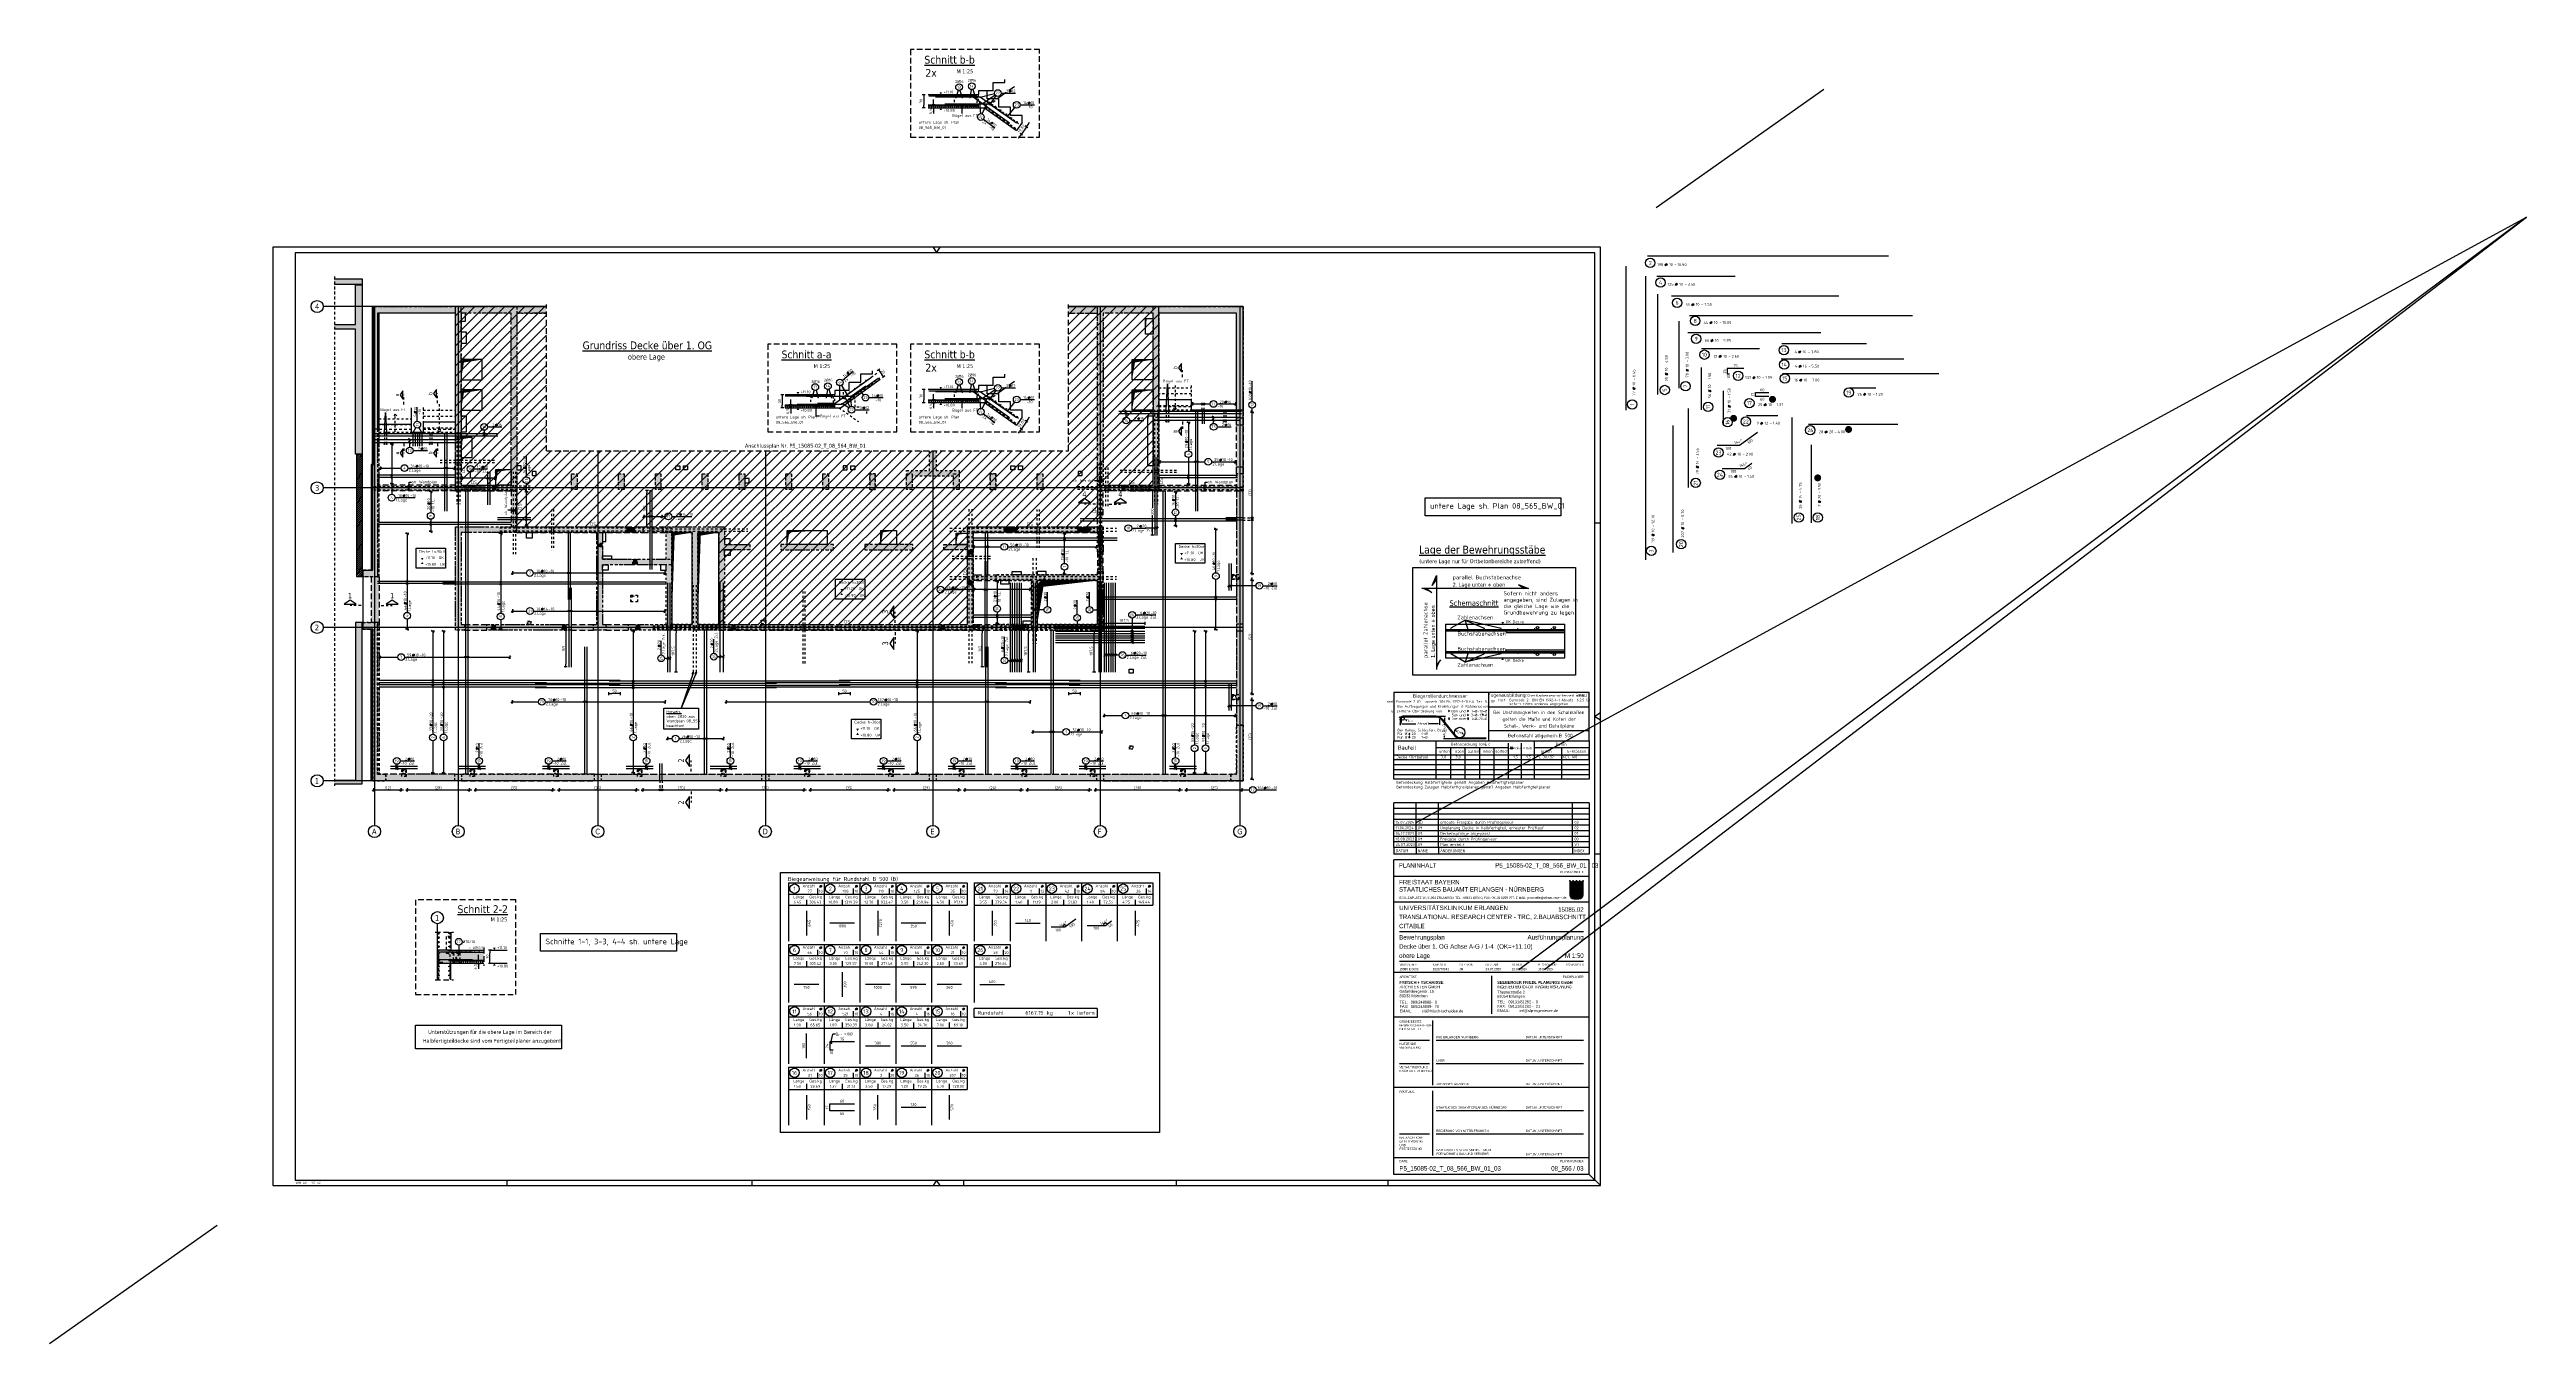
# Model space of a CAD drawing. Extents: x -10 to 101, y -7 to 51.
import ezdxf
from ezdxf.enums import TextEntityAlignment as Align

# ---------------------------------------------------------------- set-up
doc = ezdxf.new("R2010")
doc.units = 0
doc.header["$LTSCALE"] = 0.5
for name, pattern in [('AUSGEZOGEN', [1000.01, 1000, 0.01]), ('DASHDOTSMALL', [1.05, 0.5, -0.25, 0.05, -0.25]), ('DASHED', [0.75, 0.5, -0.25]), ('DOT', [0.175, 0.05, -0.125]), ('HIDDEN', [0.375, 0.25, -0.125]), ('HIDDEN2', [0.187, 0.125, -0.062]), ('HIDDEN4', [0.12, 0.02, -0.1]), ('PUNKT', [0.175, 0.05, -0.125]), ('STRICHLINIE', [0.75, 0.5, -0.25]), ('STRICHPUNKT2', [0.55, 0.25, -0.125, 0.05, -0.125]), ('VERDECKT', [0.375, 0.25, -0.125])]:
    doc.linetypes.add(name, pattern=pattern)
for name, color, linetype in [('2.OG', 7, 'Continuous'), ('40 A Plankopf Text F+T', 7, 'Continuous'), ('ACHSEN', 7, 'Continuous'), ('AFU', 7, 'Continuous'), ('Bestand', 7, 'Continuous'), ('BET-ANS', 7, 'Continuous'), ('BETON', 7, 'Continuous'), ('Brüstung 1.UG', 7, 'Continuous'), ('Brüstung 2.OG', 7, 'Continuous'), ('DD', 7, 'Continuous'), ('DETAIL', 7, 'Continuous'), ('DRUEBER', 7, 'Continuous'), ('DS', 7, 'Continuous'), ('grau_dunkel', 7, 'Continuous'), ('grau_hell', 7, 'Continuous'), ('grau_mittel', 7, 'Continuous'), ('Halbfertigteile', 7, 'Continuous'), ('HILFE', 7, 'Continuous'), ('koten', 7, 'Continuous'), ('MASSE', 7, 'Continuous'), ('OBJEKT', 7, 'Continuous'), ('RAHMEN', 7, 'Continuous'), ('RND', 7, 'Continuous'), ('RND_BILD', 7, 'Continuous'), ('SCHATTEN', 7, 'Continuous'), ('SCHNITTE', 7, 'Continuous'), ('SCHRAFF', 7, 'Continuous'), ('SFP_Achsen', 7, 'Continuous'), ('STEMPEL', 7, 'Continuous'), ('TEXT', 7, 'Continuous'), ('VERDECKT', 7, 'Continuous'), ('VERDECKT1', 7, 'Continuous'), ('VERDECKT2', 7, 'Continuous')]:
    doc.layers.add(name, color=color, linetype=linetype)
doc.layers.add('NOPLOT', color=7, linetype='Continuous', plot=False)
doc.layers.add('zila_01_rb_02_stb-fertig_05_schraff', color=144, linetype='Continuous', lineweight=9)
doc.styles.add('ERSTELLTER_STIL_3', font='arial.ttf')
doc.styles.add('ERSTELLTER_STIL_4', font='arialbd.ttf')
doc.styles.add('helv', font='tahoma.ttf')
doc.styles.add('plankopf_ArialN', font='ARIALN.TTF')
doc.styles.add('txt', font='isocp.shx')
doc.linetypes.add('AFU_50K', pattern='A,0.15,["/",Standard,S=0.2,R=0,X=-0.01,Y=-0.1],0.07,["/",Standard,S=0.2,R=0,X=-0.01,Y=-0.1],0.15', length=0.37)
doc.linetypes.add('AFU_50L', pattern='A,0.75,["/",Standard,S=0.2,R=0,X=-0.01,Y=-0.1],0.07,["/",Standard,S=0.2,R=0,X=-0.01,Y=-0.1],0.75', length=1.57)
doc.linetypes.add('AFU_50M', pattern='A,0.45,["/",Standard,S=0.2,R=0,X=-0.01,Y=-0.1],0.07,["/",Standard,S=0.2,R=0,X=-0.01,Y=-0.1],0.45', length=0.97)
doc.dimstyles.new('DOT_I', dxfattribs={"dimscale": 0.5, "dimtxt": 0.25, "dimasz": 0.25, "dimexe": 0.1, "dimexo": 0.3, "dimgap": 0.1, "dimtad": 1, "dimdec": 3, "dimzin": 3, "dimtxsty": 'txt', "dimblk": 'DOT', "dimblk1": 'DOT', "dimblk2": 'DOT', "dimsah": 1, "dimcen": 0.1, "dimse1": 1, "dimse2": 1, "dimazin": 0, "dimtfac": 1, "dimtdec": 4, "dimtix": 1, "dimtmove": 2, "dimatfit": 3, "dimfxl": 0, "dimtvp": 1, "dimtolj": 1, "dimtzin": 0, "dimarcsym": 0})
pattern_1 = [(0, (-322.07857, -163.97815), (8e-17, 0.254), [])]
pattern_2 = [(0, (-74.13047, 179.29311), (1e-17, 0.0625), []), (90, (-74.13047, 179.29311), (-0.0625, 2e-17), [])]

# ---------------------------------------------------------------- blocks, each defined once
blk = doc.blocks.new('DINA0')
at = {"color": 7, "linetype": 'Continuous'}
for p, q in [((59.45, 0.5), (59.14, 0)), ((59.76, 0), (59.45, 0.5))]:
    blk.add_line(p, q, dxfattribs=at)
at = {"layer": 'NOPLOT', "color": 191, "linetype": 'AUSGEZOGEN'}
for p, q in [((123.9, 87.64), (138.9, 98.25)), ((-20, -14.15), (-5, -3.54))]:
    blk.add_line(p, q, dxfattribs=at)
at = {"layer": 'RAHMEN'}
for p, q in [((0, 84.1), (0, 0)), ((118.9, 84.1), (0, 84.1)), ((118.9, 0), (118.9, 84.1)), ((0, 0), (118.9, 0))]:
    blk.add_line(p, q, dxfattribs=at)
at = {"layer": 'RAHMEN', "color": 5}
for p, q in [((118.4, 83.6), (2, 83.6)), ((2, 83.6), (2, 0.5)), ((118.4, 0.5), (118.4, 83.6)), ((2, 0.5), (118.4, 0.5))]:
    blk.add_line(p, q, dxfattribs=at)
at = {"layer": 'RAHMEN', "color": 7, "linetype": 'Continuous'}
for p, q in [((59.14, 84.1), (59.45, 83.6)), ((59.45, 83.6), (59.76, 84.1)), ((118.9, 42.36), (118.4, 42.05)), ((118.4, 42.05), (118.9, 41.74))]:
    blk.add_line(p, q, dxfattribs=at)
at = {"layer": 'RAHMEN', "color": 7}
for p, q in [((118.4, 59.4), (118.9, 59.4)), ((118.9, 29.7), (118.4, 29.7)), ((21, 0), (21, 0.5)), ((42.9, 0.5), (42.9, 0)), ((61.9, 0), (61.9, 0.5)), ((80.9, 0.5), (80.9, 0)), ((99.9, 0), (99.9, 0.5))]:
    blk.add_line(p, q, dxfattribs=at)
at = {"layer": 'RAHMEN', "color": 7, "style": 'txt'}
blk.add_text('DIN A0   1.0 m2', height=0.2, dxfattribs=at).set_placement((2.08, 0.16))
blk = doc.blocks.new('Bundeslandwappen')
at = {"lineweight": 9, "true_color": 0xffffff}
for points in [[(-5.8, 16.5), (-6, 16.5), (-6, 16.3), (-5.8, 16.3)], [(-5.1, 15.7), (-5.3, 15.7), (-5.3, 15.5), (-5.1, 15.5)], [(-3.5, 15.7), (-3.7, 15.7), (-3.7, 15.5), (-3.5, 15.5)], [(-2.8, 16.5), (-3, 16.5), (-3, 16.3), (-2.8, 16.3)], [(-2.2, 15.7), (-2.4, 15.7), (-2.4, 15.5), (-2.2, 15.5)], [(-0.6, 15.7), (-0.8, 15.7), (-0.8, 15.5), (-0.6, 15.5)], [(0.1, 16.5), (-0.1, 16.5), (-0.1, 16.3), (0.1, 16.3)], [(0.8, 15.7), (0.6, 15.7), (0.6, 15.5), (0.8, 15.5)], [(2.4, 15.7), (2.2, 15.7), (2.2, 15.5), (2.4, 15.5)], [(3, 16.5), (2.8, 16.5), (2.8, 16.3), (3, 16.3)], [(3.7, 15.7), (3.5, 15.7), (3.5, 15.5), (3.7, 15.5)], [(5.3, 15.7), (5.1, 15.7), (5.1, 15.5), (5.3, 15.5)], [(6, 16.5), (5.8, 16.5), (5.8, 16.3), (6, 16.3)]]:
    blk.add_hatch(color=7, dxfattribs=at).paths.add_polyline_path(points)
at = {"true_color": 0xffffff}
for points in [[(-5.3, 12.6), (-5.7, 12.6), (-5.7, 12.2), (-5.1, 12)], [(-3.6, 8.4), (-5.7, 9.2), (-5.7, 6.2), (-2.1, 4.9)], [(-5.7, 6.1), (-5.7, 3.7, 0.041392), (-5.7, 3.1), (-4.2, 2.6)], [(-1.4, 10.7), (-5.1, 12), (-3.6, 8.4), (0.1, 7.1)], [(-0.6, 1.3), (-4.2, 2.6), (-3.3, 0.4, 0.073774), (-2.3, 0.3), (-0.1, 0.3)], [(0.9, 12.6), (-2.2, 12.6), (-1.4, 10.7), (2.2, 9.4)], [(1.6, 3.6), (-2.1, 4.9), (-0.6, 1.3), (2.4, 0.3, 0.043654), (2.9, 0.4)], [(3.7, 5.8), (0.1, 7.1), (1.6, 3.6), (5.2, 2.3)], [(4, 12.6), (1.7, 12.6), (4.4, 11.6)], [(5.7, 8.1), (2.2, 9.4), (3.7, 5.8), (5.7, 5.1)], [(5.7, 11.2), (4.4, 11.6), (5.7, 8.5)]]:
    blk.add_hatch(color=7, dxfattribs=at).paths.add_polyline_path(points)
at = {"lineweight": 9}
h = blk.add_hatch(dxfattribs=at)
h.set_pattern_fill('ANSI31', color=256, scale=0.08, angle=315, style=0)
h.set_pattern_definition(pattern_1)
h.paths.add_polyline_path([(-5.1, 12), (-5.7, 12.2), (-5.7, 9.2), (-3.6, 8.4)])
h = blk.add_hatch(dxfattribs=at)
h.set_pattern_fill('ANSI31', color=256, scale=0.08, angle=315, style=0)
h.set_pattern_definition(pattern_1)
h.paths.add_polyline_path([(-2.1, 4.9), (-5.7, 6.2), (-5.7, 6.1), (-4.2, 2.6), (-0.6, 1.3)])
h = blk.add_hatch(dxfattribs=at)
h.set_pattern_fill('ANSI31', color=256, scale=0.08, angle=315, style=0)
h.set_pattern_definition(pattern_1)
h.paths.add_polyline_path([(-4.2, 2.6), (-5.7, 3.1, 0.285055), (-3.3, 0.4)])
h = blk.add_hatch(dxfattribs=at)
h.set_pattern_fill('ANSI31', color=256, scale=0.08, angle=315, style=0)
h.set_pattern_definition(pattern_1)
h.paths.add_polyline_path([(-2.2, 12.6), (-5.3, 12.6), (-5.1, 12), (-1.4, 10.7)])
h = blk.add_hatch(dxfattribs=at)
h.set_pattern_fill('ANSI31', color=256, scale=0.08, angle=315, style=0)
h.set_pattern_definition(pattern_1)
h.paths.add_polyline_path([(0.1, 7.1), (-3.6, 8.4), (-2.1, 4.9), (1.6, 3.6)])
h = blk.add_hatch(dxfattribs=at)
h.set_pattern_fill('ANSI31', color=256, scale=0.08, angle=315, style=0)
h.set_pattern_definition(pattern_1)
h.paths.add_polyline_path([(2.2, 9.4), (-1.4, 10.7), (0.1, 7.1), (3.7, 5.8)])
h = blk.add_hatch(dxfattribs=at)
h.set_pattern_fill('ANSI31', color=256, scale=0.08, angle=315, style=0)
h.set_pattern_definition(pattern_1)
h.paths.add_polyline_path([(-0.6, 1.3), (-0.1, 0.3), (2.3, 0.3, 0.004354), (2.4, 0.3)])
h = blk.add_hatch(dxfattribs=at)
h.set_pattern_fill('ANSI31', color=256, scale=0.08, angle=315, style=0)
h.set_pattern_definition(pattern_1)
h.paths.add_polyline_path([(4.4, 11.6), (1.7, 12.6), (0.9, 12.6), (2.2, 9.4), (5.7, 8.1), (5.7, 8.5)])
h = blk.add_hatch(dxfattribs=at)
h.set_pattern_fill('ANSI31', color=256, scale=0.08, angle=315, style=0)
h.set_pattern_definition(pattern_1)
h.paths.add_polyline_path([(5.3, 2.1), (5.2, 2.3), (1.6, 3.6), (2.9, 0.4, 0.22704)])
h = blk.add_hatch(dxfattribs=at)
h.set_pattern_fill('ANSI31', color=256, scale=0.08, angle=315, style=0)
h.set_pattern_definition(pattern_1)
h.paths.add_polyline_path([(5.7, 5.1), (3.7, 5.8), (5.2, 2.3), (5.4, 2.2, 0.111178), (5.7, 3.7)])
h = blk.add_hatch(dxfattribs=at)
h.set_pattern_fill('ANSI31', color=256, scale=0.08, angle=315, style=0)
h.set_pattern_definition(pattern_1)
h.paths.add_polyline_path([(5.7, 12.6), (4, 12.6), (4.4, 11.6), (5.7, 11.2)])
for p, q in [((-6, 16.1), (-6, 3.7)), ((-6, 13.3), (6, 13.3)), ((-6, 12.9), (6, 12.9)), ((-5.7, 12.6), (-5.7, 3.7)), ((-5.7, 12.6), (5.7, 12.6)), ((-5.7, 12.2), (5.7, 8.1)), ((-5.7, 9.2), (5.7, 5.1)), ((-5.7, 6.2), (5.4, 2.2)), ((-5.7, 6.1), (-3.3, 0.4)), ((-5.7, 3.1), (2.4, 0.3)), ((-5.6, 16.6), (-5.6, 16.7)), ((-5.6, 15), (-5.6, 15.2)), ((-5.3, 15.2), (-5.3, 15)), ((-4.7, 14.5), (-5.3, 14.5)), ((-5.3, 12.6), (-0.1, 0.3)), ((-4.1, 14.5), (-3.5, 14.5)), ((-3.5, 15.2), (-3.5, 15)), ((-3.4, 13.9), (-2.9, 14.2)), ((-2.9, 13.6), (-3.4, 13.9)), ((-3.2, 16.6), (-3.2, 16.7)), ((-3.2, 15), (-3.2, 15.2)), ((-2.9, 15.6), (-2.9, 14.5)), ((-2.9, 14.2), (-2.5, 13.9)), ((-2.5, 13.9), (-2.9, 13.6)), ((-2.7, 16.6), (-2.7, 16.7)), ((-2.7, 15), (-2.7, 15.2)), ((-2.4, 15.2), (-2.4, 15)), ((-1.7, 14.5), (-2.3, 14.5)), ((-2.3, 0.3), (2.3, 0.3)), ((-2.3, 0), (2.3, 0)), ((-2.2, 12.6), (2.9, 0.4)), ((-1.2, 14.5), (-0.6, 14.5)), ((-0.5, 15.2), (-0.5, 15)), ((0, 14.2), (-0.4, 13.9)), ((-0.4, 13.9), (0, 13.6)), ((-0.3, 16.6), (-0.2, 16.7)), ((-0.2, 15), (-0.2, 15.2)), ((0, 15.6), (0, 14.5)), ((0.4, 13.9), (0, 14.2)), ((0, 13.6), (0.4, 13.9)), ((0.3, 16.6), (0.2, 16.7)), ((0.2, 15), (0.2, 15.2)), ((0.5, 15.2), (0.5, 15)), ((1.2, 14.5), (0.6, 14.5)), ((0.9, 12.6), (5.3, 2.1)), ((1.7, 14.5), (2.3, 14.5)), ((1.7, 12.6), (5.7, 11.2)), ((2.4, 15.2), (2.4, 15)), ((2.9, 14.2), (2.5, 13.9)), ((2.5, 13.9), (2.9, 13.6)), ((2.7, 16.6), (2.7, 16.7)), ((2.7, 15), (2.7, 15.2)), ((2.9, 15.6), (2.9, 14.5)), ((3.4, 13.9), (2.9, 14.2)), ((2.9, 13.6), (3.4, 13.9)), ((3.2, 16.6), (3.2, 16.7)), ((3.2, 15), (3.2, 15.2)), ((3.5, 15.2), (3.5, 15)), ((4.1, 14.5), (3.5, 14.5)), ((4, 12.6), (5.7, 8.5)), ((4.7, 14.5), (5.3, 14.5)), ((5.3, 15.2), (5.3, 15)), ((5.6, 16.6), (5.6, 16.7)), ((5.6, 15), (5.6, 15.2)), ((5.7, 3.7), (5.7, 12.6)), ((6, 3.7), (6, 16.1))]:
    blk.add_line(p, q, dxfattribs=at)
for points in [[(-5.8, 16.3), (-6, 16.3), (-6, 16.5), (-5.8, 16.5)], [(-5.1, 15.5), (-5.3, 15.5), (-5.3, 15.7), (-5.1, 15.7)], [(-4.1, 13.7), (-4.8, 13.7), (-4.8, 14.1), (-4.1, 14.1)], [(-3.7, 15.5), (-3.5, 15.5), (-3.5, 15.7), (-3.7, 15.7)], [(-2.8, 16.3), (-3, 16.3), (-3, 16.5), (-2.8, 16.5)], [(-2.2, 15.5), (-2.4, 15.5), (-2.4, 15.7), (-2.2, 15.7)], [(-1.8, 13.7), (-1, 13.7), (-1, 14.1), (-1.8, 14.1)], [(-0.8, 15.5), (-0.6, 15.5), (-0.6, 15.7), (-0.8, 15.7)], [(0.1, 16.3), (-0.1, 16.3), (-0.1, 16.5), (0.1, 16.5)], [(0.8, 15.5), (0.6, 15.5), (0.6, 15.7), (0.8, 15.7)], [(1.8, 13.7), (1, 13.7), (1, 14.1), (1.8, 14.1)], [(2.2, 15.5), (2.4, 15.5), (2.4, 15.7), (2.2, 15.7)], [(3, 16.3), (2.8, 16.3), (2.8, 16.5), (3, 16.5)], [(3.7, 15.5), (3.5, 15.5), (3.5, 15.7), (3.7, 15.7)], [(4.1, 13.7), (4.8, 13.7), (4.8, 14.1), (4.1, 14.1)], [(5.1, 15.5), (5.3, 15.5), (5.3, 15.7), (5.1, 15.7)], [(5.8, 16.3), (6, 16.3), (6, 16.5), (5.8, 16.5)]]:
    blk.add_lwpolyline(points, close=True, dxfattribs=at)
for centre in [(-5.3, 13.9), (-3.7, 13.9), (-2.2, 13.9), (-0.7, 13.9), (0.7, 13.9), (2.2, 13.9), (3.7, 13.9), (5.3, 13.9)]:
    blk.add_circle(centre, 0.123, dxfattribs=at)
for centre, radius, start, end in [((-5.9, 16.5), 0.362, 44.6681, 253.1183), ((-2.3, 3.7), 3.7, 180, 270), ((-2.3, 3.7), 3.4, 180, 270), ((-5.7, 16.7), 0.05, 6.6615, 44.6681), ((-5.6, 16.6), 0.05, 186.6615, 265.6209), ((-5.6, 16.3), 0.281, 346.0232, 85.6209), ((-5.4, 16), 0.179, 74.7883, 15.1356), ((-5.5, 15.2), 0.157, 3.2756, 179.5521), ((-5.2, 15), 0.453, 182.8328, 261.3043), ((-5.4, 16.2), 0.05, 254.7883, 346.0232), ((-5.2, 16), 0.05, 93.0633, 195.1356), ((-5.3, 15.2), 0.191, 249.6358, 3.0857), ((-5.2, 15.9), 0.224, 350.9542, 93.0633), ((-5, 15.2), 0.05, 82.9467, 183.0857), ((-5, 15.5), 0.249, 262.9467, 77.8855), ((-4.9, 15.8), 0.05, 170.9542, 257.8855), ((-4.6, 14.9), 0.224, 71.4, 0), ((-4.7, 14.9), 0.312, 275.9649, 353.9773), ((-4.4, 15.2), 0.208, 317.0775, 222.9225), ((-4.2, 14.9), 0.224, 180, 108.6), ((-4.1, 14.9), 0.312, 186.0227, 264.0351), ((-3.8, 15.5), 0.249, 102.1145, 277.0533), ((-3.9, 15.8), 0.05, 282.1145, 9.0458), ((-3.6, 15.9), 0.224, 86.9367, 189.0458), ((-3.8, 15.2), 0.05, 356.9143, 97.0533), ((-3.5, 15.2), 0.191, 176.9143, 290.3642), ((-3.4, 16), 0.179, 164.8644, 105.2117), ((-3.6, 16), 0.05, 344.8644, 86.9367), ((-3.2, 16.3), 0.281, 94.3791, 193.9768), ((-3.4, 16.2), 0.05, 193.9768, 285.2117), ((-3.3, 15.2), 0.157, 0.4479, 176.7244), ((-3.6, 15), 0.453, 278.6957, 357.1672), ((-2.9, 16.6), 0.264, 24.0166, 155.3409), ((-3.1, 16.7), 0.05, 155.2288, 173.3385), ((-3.2, 16.6), 0.05, 274.3791, 353.3385), ((-2.7, 16.7), 0.05, 6.6615, 24.0166), ((-2.6, 16.6), 0.05, 186.6615, 265.6209), ((-2.5, 16), 0.179, 74.7883, 15.1356), ((-2.6, 15.2), 0.157, 3.2756, 179.5521), ((-2.3, 15), 0.453, 182.8328, 261.3043), ((-2.7, 16.3), 0.281, 346.0232, 85.6209), ((-2.4, 16.2), 0.05, 254.7883, 346.0232), ((-2.3, 15.2), 0.191, 249.6358, 3.0857), ((-2.3, 15.9), 0.224, 350.9542, 93.0633), ((-2.3, 16), 0.05, 93.0633, 195.1356), ((-2.1, 15.5), 0.249, 262.9467, 77.8855), ((-2.1, 15.2), 0.05, 82.9467, 183.0857), ((-2, 15.8), 0.05, 170.9542, 257.8855), ((-1.7, 14.9), 0.224, 71.4, 0), ((-1.5, 15.2), 0.208, 317.0775, 222.9225), ((-1.8, 14.9), 0.312, 275.9649, 353.9773), ((-1.2, 14.9), 0.224, 180, 108.6), ((-1.2, 14.9), 0.312, 186.0227, 264.0351), ((-0.9, 15.5), 0.249, 102.1145, 277.0533), ((-0.7, 15.9), 0.224, 86.9367, 189.0458), ((-0.9, 15.8), 0.05, 282.1145, 9.0458), ((-0.8, 15.2), 0.05, 356.9143, 97.0533), ((-0.6, 15.2), 0.191, 176.9143, 290.3642), ((-0.7, 16), 0.05, 344.8644, 86.9367), ((-0.3, 16.3), 0.281, 94.3791, 193.9768), ((-0.4, 16), 0.179, 164.8644, 105.2117), ((-0.5, 16.2), 0.05, 193.9768, 285.2117), ((-0.7, 15), 0.453, 278.6957, 357.1672), ((-0.4, 15.2), 0.157, 0.4479, 176.7244), ((-0.3, 16.6), 0.05, 274.3791, 353.3385), ((0, 16.6), 0.264, 24.0166, 155.3409), ((-0.2, 16.7), 0.05, 155.2288, 173.3385), ((0.2, 16.7), 0.05, 6.6615, 24.0166), ((0.4, 15.2), 0.157, 3.2756, 179.5521), ((0.7, 15), 0.453, 182.8328, 261.3043), ((0.3, 16.6), 0.05, 186.6615, 265.6209), ((0.3, 16.3), 0.281, 346.0232, 85.6209), ((0.4, 16), 0.179, 74.7883, 15.1356), ((0.5, 16.2), 0.05, 254.7883, 346.0232), ((0.6, 15.2), 0.191, 249.6358, 3.0857), ((0.7, 16), 0.05, 93.0633, 195.1356), ((0.7, 15.9), 0.224, 350.9542, 93.0633), ((0.8, 15.2), 0.05, 82.9467, 183.0857), ((0.9, 15.5), 0.249, 262.9467, 77.8855), ((0.9, 15.8), 0.05, 170.9542, 257.8855), ((1.2, 14.9), 0.224, 71.4, 0), ((1.2, 14.9), 0.312, 275.9649, 353.9773), ((1.5, 15.2), 0.208, 317.0775, 222.9225), ((1.7, 14.9), 0.224, 180, 108.6), ((1.8, 14.9), 0.312, 186.0227, 264.0351), ((2.1, 15.5), 0.249, 102.1145, 277.0533), ((2.3, 15.9), 0.224, 86.9367, 189.0458), ((2, 15.8), 0.05, 282.1145, 9.0458), ((2.1, 15.2), 0.05, 356.9143, 97.0533), ((2.3, 15.2), 0.191, 176.9143, 290.3642), ((2.5, 16), 0.179, 164.8644, 105.2117), ((2.3, 16), 0.05, 344.8644, 86.9367), ((2.3, 15), 0.453, 278.6957, 357.1672), ((2.3, 3.7), 3.7, 270, 0), ((2.3, 3.7), 3.4, 270, 0), ((2.7, 16.3), 0.281, 94.3791, 193.9768), ((2.4, 16.2), 0.05, 193.9768, 285.2117), ((2.6, 15.2), 0.157, 0.4479, 176.7244), ((2.6, 16.6), 0.05, 274.3791, 353.3385), ((2.9, 16.6), 0.264, 24.0166, 155.3409), ((2.7, 16.7), 0.05, 155.2288, 173.3385), ((3.1, 16.7), 0.05, 6.6615, 24.0166), ((3.2, 16.6), 0.05, 186.6615, 265.6209), ((3.2, 16.3), 0.281, 346.0232, 85.6209), ((3.4, 16), 0.179, 74.7883, 15.1356), ((3.3, 15.2), 0.157, 3.2756, 179.5521), ((3.6, 15), 0.453, 182.8328, 261.3043), ((3.4, 16.2), 0.05, 254.7883, 346.0232), ((3.6, 16), 0.05, 93.0633, 195.1356), ((3.5, 15.2), 0.191, 249.6358, 3.0857), ((3.6, 15.9), 0.224, 350.9542, 93.0633), ((3.8, 15.2), 0.05, 82.9467, 183.0857), ((3.8, 15.5), 0.249, 262.9467, 77.8855), ((3.9, 15.8), 0.05, 170.9542, 257.8855), ((4.2, 14.9), 0.224, 71.4, 0), ((4.1, 14.9), 0.312, 275.9649, 353.9773), ((4.4, 15.2), 0.208, 317.0775, 222.9225), ((4.6, 14.9), 0.224, 180, 108.6), ((4.7, 14.9), 0.312, 186.0227, 264.0351), ((5, 15.5), 0.249, 102.1145, 277.0533), ((4.9, 15.8), 0.05, 282.1145, 9.0458), ((5.2, 15.9), 0.224, 86.9367, 189.0458), ((5, 15.2), 0.05, 356.9143, 97.0533), ((5.3, 15.2), 0.191, 176.9143, 290.3642), ((5.4, 16), 0.179, 164.8644, 105.2117), ((5.2, 16), 0.05, 344.8644, 86.9367), ((5.6, 16.3), 0.281, 94.3791, 193.9768), ((5.4, 16.2), 0.05, 193.9768, 285.2117), ((5.5, 15.2), 0.157, 0.4479, 176.7244), ((5.2, 15), 0.453, 278.6957, 357.1672), ((5.9, 16.5), 0.362, 286.8817, 135.3319), ((5.7, 16.7), 0.05, 135.3319, 173.3385), ((5.6, 16.6), 0.05, 274.3791, 353.3385)]:
    blk.add_arc(centre, radius, start, end, dxfattribs=at)
blk = doc.blocks.new('Plankopf_PU')
for p, q in [((-18.5, 25.4), (-18.5, 27.7)), ((-1, 27.7), (-18.5, 27.7)), ((-1, 27.7), (-18.5, 27.7)), ((-1, 25.4), (-1, 27.7)), ((-1, 25.4), (-18.5, 25.4)), ((-1, 25.4), (-18.5, 25.4)), ((-18.5, 19.1), (-18.5, 25.4)), ((-1, 19.1), (-1, 25.4)), ((-1.5, 22.75), (-18, 22.75)), ((-18, 20.1), (-1.5, 20.1)), ((-18.5, 15.1), (-18.5, 19.1)), ((-1, 19.1), (-18.5, 19.1)), ((-9.75, 18.8), (-9.75, 15.4)), ((-1, 15.1), (-1, 19.1)), ((-1, 15.1), (-18.5, 15.1)), ((-1, 15.1), (-18.5, 15.1)), ((-18.5, 8.8), (-18.5, 15.1)), ((-15, 9), (-15, 14.8)), ((-1, 8.8), (-1, 15.1)), ((-15.3, 13), (-18, 13)), ((-1.5, 13), (-14.7, 13)), ((-15.3, 10.9), (-18, 10.9)), ((-1.5, 10.9), (-14.7, 10.9)), ((-18.5, 2.5), (-18.5, 8.8)), ((-1, 8.8), (-18.5, 8.8)), ((-15, 2.7), (-15, 8.5)), ((-1.5, 6.7), (-14.7, 6.7)), ((-1, 2.5), (-1, 8.8)), ((-15.3, 4.6), (-18, 4.6)), ((-1.5, 4.6), (-14.7, 4.6)), ((-1, 2.5), (-18.5, 2.5)), ((-18.5, 1), (-18.5, 2.5)), ((-1, 2.5), (-18.5, 2.5)), ((-1, 1), (-1, 2.5)), ((-1, 1), (-18.5, 1))]:
    blk.add_line(p, q)
at = {"xscale": 0.1, "yscale": 0.1, "zscale": 0.1}
blk.add_blockref('Bundeslandwappen', (-2.15, 25.67), dxfattribs=at)
at = {"linetype": 'AUSGEZOGEN', "lineweight": 35, "style": 'plankopf_ArialN'}
blk.add_text('STAATLICHES BAUAMT ERLANGEN - NÜRNBERG', height=0.4, dxfattribs=at).set_placement((-18.03, 26.55), align=Align.MIDDLE_LEFT)
for s, height, p in [('FREISTAAT BAYERN', 0.4, (-18.03, 27.4)), ('PRÜFUNG', 0.2, (-18.01, 8.5))]:
    blk.add_text(s, height=height, dxfattribs=at).set_placement(p, align=Align.TOP_LEFT)
at = {"style": 'plankopf_ArialN'}
for s, p in [('BOHLENPLATZ 18, 91054 ERLANGEN, TEL.: 09131 6259-0, FAX: 09131 6259-377, E-MAIL: poststelle@stbaer.bayern.de', (-18.01, 25.7)), ('MASSN.-NR', (-18.01, 19.7)), ('KAP./TITEL', (-15.01, 19.7)), ('GEZ.VON', (-12.64, 19.7)), ('GEZ. AM', (-10.29, 19.7)), ('STAND', (-7.93, 19.7)), ('PLOTDATUM', (-5.57, 19.7)), ('FAU ERLANGEN-NÜRNBERG', (-14.71, 13.21)), ('DATUM, UNTERSCHRIFT', (-6.69, 13.21)), ('UKER', (-14.71, 11.11)), ('DATUM, UNTERSCHRIFT', (-6.68, 11.11)), ('JOHANNES GRASECK', (-14.7, 9.01)), ('DATUM, UNTERSCHRIFT', (-6.68, 9.01)), ('STAATLICHES BAUAMT ERLANGEN-NÜRNBERG', (-14.71, 6.91)), ('DATUM, UNTERSCHRIFT', (-6.69, 6.91)), ('REGIERUNG VON MITTELFRANKEN', (-14.71, 4.81)), ('DATUM, UNTERSCHRIFT', (-6.68, 4.81)), ('DATEI', (-18, 2.1)), ('DATUM, UNTERSCHRIFT', (-6.68, 2.71))]:
    blk.add_text(s, height=0.2, dxfattribs=at).set_placement(p)
at = {"linetype": 'AUSGEZOGEN', "lineweight": 35, "style": 'plankopf_ArialN'}
blk.add_text('ARCHITEKT', height=0.2, dxfattribs=at).set_placement((-17.99, 18.61))
blk.add_text('FACHPLANER', height=0.2, dxfattribs=at).set_placement((-1.52, 18.61), align=Align.RIGHT)
at = {"style": 'plankopf_ArialN'}
for s, p in [('SONSTIGES', (-1.49, 19.7)), ('PLANNR./INDEX', (-1.5, 2.1))]:
    blk.add_text(s, height=0.2, dxfattribs=at).set_placement(p, align=Align.RIGHT)
at = {"insert": (-5.57, 19.3), "char_height": 0.2, "attachment_point": 7, "style": 'plankopf_ArialN'}
blk.add_mtext('15.07.2024', dxfattribs=at)
at = {"char_height": 0.2, "attachment_point": 1, "style": 'plankopf_ArialN'}
for s, insert, width in [('GRUNDBESITZ\\PBEWIRTSCHAFTENDE DIENSTSTELLE', (-18, 14.8), 2.5), ('NUTZENDE^JVERWALTUNG', (-18, 12.8), 2.6984), ('VERANTWORTUNG  NACH ART. 73 BAYBO', (-17.99, 10.71), 2.6877), ('BAUFACHLICHE GENEHMIGUNG UND FESTSETZUNG', (-18, 4.4), 2.2311), ('BAYERISCHES STAATSMINISTERIUM ^JFÜR WOHNEN, BAU UND VERKEHR', (-14.69, 3.29), 9.2941)]:
    blk.add_mtext(s, dxfattribs=dict(at, insert=insert, width=width))
at = {"style": 'plankopf_ArialN'}
for tag, p in [('PROJEKTBEZEICHNUNGZ1', (-18.03, 24.58)), ('PROJEKTBEZEICHNUNGZ2', (-18.03, 23.76)), ('PROJEKTBEZEICHNUNGZ3', (-18.03, 22.94))]:
    blk.add_attdef(tag, text='', height=0.4, dxfattribs=at).set_placement(p, align=Align.BOTTOM_LEFT)
for tag, p in [('GEB.-NR', (-1.5, 24.95)), ('0.000X', (-1.51, 1.75))]:
    blk.add_attdef(tag, text='', height=0.4, dxfattribs=at).set_placement(p, align=Align.TOP_RIGHT)
for tag, p, height in [('PLANINHALTZ1', (-18.03, 22.06), 0.4), ('PLANINHALTZ2', (-18.03, 21.23), 0.4), ('PLANINHALTZ3', (-18.03, 20.41), 0.4), ('MASSN.-NR', (-18.01, 19.3), 0.2), ('KAPITEL/TITEL', (-15.01, 19.3), 0.2), ('GEZ_VON', (-12.64, 19.3), 0.2), ('GEZ_AM', (-10.29, 19.3), 0.2), ('STAND', (-7.93, 19.3), 0.2)]:
    blk.add_attdef(tag, p, '', height=height, dxfattribs=at)
for tag, height, p in [('PLANUNGSPHASE', 0.4, (-1.5, 22.06)), ('PROJEKTKATEGORIE', 0.4, (-1.5, 21.23)), ('MAßSTAB', 0.4, (-1.5, 20.41)), ('SONSTIGES', 0.2, (-1.5, 19.3))]:
    blk.add_attdef(tag, text='', height=height, dxfattribs=at).set_placement(p, align=Align.RIGHT)
at = {"layer": '40 A Plankopf Text F+T', "color": 7, "linetype": 'Continuous', "lineweight": 13, "char_height": 0.25, "attachment_point": 7}
for s, insert, style in [('\\A1;ARCHITEKTEN GMBH', (-17.99, 17.68), 'ERSTELLTER_STIL_3'), ('\\A1;FRITSCH + TSCHAIDSE ', (-17.99, 18.08), 'ERSTELLTER_STIL_4'), ('\\A1;SEEBERGER FRIEDL PLANUNGS GmbH', (-9.24, 18.08), 'ERSTELLTER_STIL_4'), ('\\A1;{\\T0.8;INGENIEURBÜRO FÜR TRAGWERKSPLANUNG}', (-9.24, 17.68), 'ERSTELLTER_STIL_3'), ('\\A1;Gabelsbergerstr. 15', (-17.99, 17.21), 'ERSTELLTER_STIL_3'), ('\\A1;80333 München', (-17.99, 16.88), 'ERSTELLTER_STIL_3'), ('\\A1;Theaterstraße 2', (-9.24, 17.21), 'ERSTELLTER_STIL_3'), ('\\A1;91054 Erlangen', (-9.24, 16.77), 'ERSTELLTER_STIL_3')]:
    blk.add_mtext(s, dxfattribs=dict(at, insert=insert, style=style))
at = {"layer": '40 A Plankopf Text F+T', "color": 7, "linetype": 'Continuous', "lineweight": 13, "char_height": 0.25, "attachment_point": 7, "line_spacing_factor": 0.945293, "style": 'ERSTELLTER_STIL_3'}
for s, insert in [('\\A1;TEL: ^I089/248889-  0\\PFAX: ^I089/248889-  70\\PEMAIL: ^Icit@fritsch-tschaidse.de', (-17.99, 15.48)), ('\\A1;TEL: ^I09131/81282 -  0\\PFAX: ^I09131/81282 -  21\\PEMAIL: ^Ierl@sfp-ingenieure.de', (-9.24, 15.48))]:
    blk.add_mtext(s, dxfattribs=dict(at, insert=insert))
blk = doc.blocks.new('Plankopf-ER')
at = {"layer": 'RAHMEN', "color": 7, "linetype": 'Continuous'}
for p, q in [((-0.5, 4.6), (-18, 4.6)), ((-18, 4.1), (-18, 4.6)), ((-16, 4.1), (-16, 4.6)), ((-14, 4.1), (-14, 4.6)), ((-2, 4.1), (-2, 4.6)), ((-0.5, 4.6), (-0.5, 4.1)), ((-0.5, 4.1), (-18, 4.1)), ((-18, 3.6), (-18, 4.1)), ((-0.5, 3.6), (-18, 3.6)), ((-18, 3.1), (-18, 3.6)), ((-0.5, 3.1), (-18, 3.1)), ((-18, 2.6), (-18, 3.1)), ((-0.5, 2.6), (-18, 2.6)), ((-18, 2.1), (-18, 2.6)), ((-16, 3.6), (-16, 4.1)), ((-16, 3.1), (-16, 3.6)), ((-16, 2.6), (-16, 3.1)), ((-16, 2.1), (-16, 2.6)), ((-14, 3.6), (-14, 4.1)), ((-14, 3.1), (-14, 3.6)), ((-14, 2.6), (-14, 3.1)), ((-14, 2.1), (-14, 2.6)), ((-2, 3.6), (-2, 4.1)), ((-2, 3.1), (-2, 3.6)), ((-2, 2.6), (-2, 3.1)), ((-2, 2.1), (-2, 2.6)), ((-0.5, 4.1), (-0.5, 3.6)), ((-0.5, 3.6), (-0.5, 3.1)), ((-0.5, 3.1), (-0.5, 2.6)), ((-0.5, 2.6), (-0.5, 2.1)), ((-0.5, 2.1), (-18, 2.1)), ((-18, 1.6), (-18, 2.1)), ((-0.5, 1.6), (-18, 1.6)), ((-18, 1.1), (-18, 1.6)), ((-0.5, 1.1), (-18, 1.1)), ((-18, 0.6), (-18, 1.1)), ((-0.5, 0.6), (-18, 0.6)), ((-18, 0.6), (-18, 0)), ((-0.5, 0), (-18, 0)), ((-16, 1.6), (-16, 2.1)), ((-16, 1.1), (-16, 1.6)), ((-16, 0.6), (-16, 1.1)), ((-16, 0.6), (-16, 0)), ((-14, 1.6), (-14, 2.1)), ((-14, 1.1), (-14, 1.6)), ((-14, 0.6), (-14, 1.1)), ((-14, 0.6), (-14, 0)), ((-2, 1.6), (-2, 2.1)), ((-2, 1.1), (-2, 1.6)), ((-2, 0.6), (-2, 1.1)), ((-2, 0.6), (-2, 0)), ((-0.5, 2.1), (-0.5, 1.6)), ((-0.5, 1.6), (-0.5, 1.1)), ((-0.5, 1.1), (-0.5, 0.6)), ((-0.5, 0.6), (-0.5, 0))]:
    blk.add_line(p, q, dxfattribs=at)
at = {"layer": 'RAHMEN', "color": 7, "linetype": 'Continuous', "style": 'txt'}
for tag, p in [('INDEX-D8', (-17.84, 4.24)), ('INDEX-N8', (-15.88, 4.24)), ('INDEX-X8', (-13.86, 4.24)), ('INDEX8', (-1.83, 4.24)), ('INDEX-D7', (-17.84, 3.74)), ('INDEX-D6', (-17.84, 3.24)), ('INDEX-D5', (-17.84, 2.74)), ('INDEX-D4', (-17.84, 2.24)), ('INDEX-N7', (-15.88, 3.74)), ('INDEX-N6', (-15.88, 3.24)), ('INDEX-N5', (-15.88, 2.74)), ('INDEX-N4', (-15.88, 2.24)), ('INDEX-X7', (-13.86, 3.74)), ('INDEX-X6', (-13.86, 3.24)), ('INDEX-X5', (-13.86, 2.74)), ('INDEX-X4', (-13.86, 2.24)), ('INDEX7', (-1.83, 3.74)), ('INDEX6', (-1.83, 3.24)), ('INDEX5', (-1.83, 2.74)), ('INDEX4', (-1.83, 2.24)), ('INDEX-D3', (-17.84, 1.74)), ('INDEX-D2', (-17.84, 1.24)), ('INDEX-D1', (-17.84, 0.74)), ('INDEX-N3', (-15.88, 1.74)), ('INDEX-N2', (-15.88, 1.24)), ('INDEX-N1', (-15.88, 0.74)), ('INDEX-X3', (-13.86, 1.74)), ('INDEX-X2', (-13.86, 1.24)), ('INDEX-X1', (-13.86, 0.74)), ('INDEX3', (-1.83, 1.74)), ('INDEX2', (-1.83, 1.24)), ('INDEX1', (-1.83, 0.74))]:
    blk.add_attdef(tag, p, '', height=0.25, dxfattribs=at)
at = {"layer": 'STEMPEL', "color": 7, "linetype": 'Continuous', "style": 'helv'}
for s, p in [('DATUM', (-17.83, 0.18)), ('NAME', (-15.85, 0.18)), ('ÄNDERUNGEN', (-13.83, 0.18))]:
    blk.add_text(s, height=0.25, dxfattribs=at).set_placement(p)
at = {"layer": 'STEMPEL', "color": 7, "linetype": 'Continuous', "style": 'helv', "width": 0.8}
blk.add_text('INDEX', height=0.25, dxfattribs=at).set_placement((-1.83, 0.18))
blk = doc.blocks.new('okrd_o')
at = {"layer": 'koten', "color": 7, "linetype": 'Continuous'}
blk.add_solid([(-0.12, 0.2), (0.12, 0.2), (0, 0)], dxfattribs=at)
at = {"layer": 'koten', "style": 'txt'}
blk.add_attdef('OKRD', (0.25, 0.1), '', height=0.25, dxfattribs=at)
blk = doc.blocks.new('okrd_u')
at = {"layer": 'koten', "color": 7, "linetype": 'Continuous'}
blk.add_solid([(-0.12, -0.2), (0.12, -0.2), (0, 0)], dxfattribs=at)
at = {"layer": 'koten', "style": 'txt'}
blk.add_attdef('OKRD', (0.25, -0.35), '', height=0.25, dxfattribs=at)
blk = doc.blocks.new('RND_AUSZ')
at = {"layer": 'RND', "color": 7, "linetype": 'Continuous'}
blk.add_line((1.34, 0.26), (1.51, 0.47), dxfattribs=at)
at = {"layer": 'RND', "color": 1, "linetype": 'Continuous'}
blk.add_circle((0, 0.52), 0.42, dxfattribs=at)
at = {"layer": 'RND', "color": 7, "linetype": 'Continuous'}
blk.add_circle((1.42, 0.36), 0.075, dxfattribs=at)
at = {"layer": 'RND', "color": 7, "linetype": 'Continuous', "style": 'txt'}
blk.add_text('-', height=0.25, dxfattribs=at).set_placement((2.16, 0.25))
for tag, p in [('WIEOFT', (-0.54, 0.25)), ('STK', (1.17, 0.25))]:
    blk.add_attdef(tag, text='', height=0.25, dxfattribs=at).set_placement(p, align=Align.RIGHT)
at = {"layer": 'RND', "color": 1, "linetype": 'Continuous', "style": 'txt'}
blk.add_attdef('POS', text='', height=0.35, dxfattribs=at).set_placement((0, 0.52), align=Align.MIDDLE)
at = {"layer": 'RND', "color": 7, "linetype": 'Continuous', "style": 'txt'}
for tag, p in [('DS', (1.68, 0.25)), ('LANG', (2.44, 0.25)), ('TEXT', (3.67, 0.25))]:
    blk.add_attdef(tag, p, '', height=0.25, dxfattribs=at)
blk = doc.blocks.new('lei_gre')
at = {"layer": 'RND', "color": 7, "linetype": 'Continuous'}
for p, q in [((-0.09, -0.12), (0.09, 0.12)), ((0, 0.15), (0, -0.15))]:
    blk.add_line(p, q, dxfattribs=at)
blk = doc.blocks.new('RND_LEI')
at = {"layer": 'RND', "color": 7, "linetype": 'Continuous'}
blk.add_line((1.02, 0.07), (1.19, 0.27), dxfattribs=at)
for centre, radius in [((0, 0), 0.3), ((1.11, 0.17), 0.075)]:
    blk.add_circle(centre, radius, dxfattribs=at)
at = {"layer": 'RND', "color": 7, "linetype": 'Continuous', "style": 'txt'}
blk.add_attdef('POSL', text='', height=0.25, dxfattribs=at).set_placement((0, 0), align=Align.MIDDLE)
blk.add_attdef('ANZ', text='', height=0.25, dxfattribs=at).set_placement((0.93, 0.06), align=Align.RIGHT)
for tag, p in [('DUM', (1.25, 0.06)), ('ABSTD', (1.67, 0.06)), ('POSTXT', (0.37, -0.33))]:
    blk.add_attdef(tag, p, '', height=0.25, dxfattribs=at)
blk = doc.blocks.new('DOT')
at = {"layer": 'MASSE', "color": 7, "linetype": 'Continuous'}
for p, q in [((0, 0), (-1, 0)), ((0, 0.54), (0, -0.54))]:
    blk.add_line(p, q, dxfattribs=at)
at = {"layer": 'MASSE', "color": 7, "linetype": 'Continuous', "const_width": 0.2}
blk.add_lwpolyline([(-0.1, 0, 1), (0.1, 0, 1)], format="xyb", close=True, dxfattribs=at)
blk = doc.blocks.new('*D25')
at = {"layer": 'Defpoints', "color": 0, "linetype": 'AUSGEZOGEN', "transparency": 16777216}
for p in [(15.05, 22.05), (15.05, 22.05), (15.55, 22.05)]:
    blk.add_point(p, dxfattribs=at)
at = {"layer": 'MASSE', "color": 0, "linetype": 'AUSGEZOGEN', "lineweight": -2, "transparency": 16777216}
blk.add_line((15.43, 22.05), (15.18, 22.05), dxfattribs=at)
at = {"layer": 'MASSE', "color": 0, "linetype": 'AUSGEZOGEN', "lineweight": -2, "transparency": 16777216, "xscale": 0.125, "yscale": 0.125, "zscale": 0.125, "rotation": 180}
blk.add_blockref('DOT', (15.05, 22.05), dxfattribs=at)
at = {"layer": 'MASSE', "color": 0, "linetype": 'AUSGEZOGEN', "lineweight": -2, "transparency": 16777216, "xscale": 0.125, "yscale": 0.125, "zscale": 0.125}
blk.add_blockref('DOT', (15.55, 22.05), dxfattribs=at)
at = {"layer": 'MASSE', "color": 0, "linetype": 'AUSGEZOGEN', "transparency": 16777216, "insert": (15.3, 22.16), "char_height": 0.125, "attachment_point": 5, "style": 'txt'}
blk.add_mtext('\\A1;50', dxfattribs=at)
blk = doc.blocks.new('*D26')
at = {"layer": 'Defpoints', "color": 0, "linetype": 'AUSGEZOGEN', "transparency": 16777216}
for p in [(25.35, 22.05), (25.35, 22.05), (25.85, 22.05)]:
    blk.add_point(p, dxfattribs=at)
at = {"layer": 'MASSE', "color": 0, "linetype": 'AUSGEZOGEN', "lineweight": -2, "transparency": 16777216}
blk.add_line((25.73, 22.05), (25.48, 22.05), dxfattribs=at)
at = {"layer": 'MASSE', "color": 0, "linetype": 'AUSGEZOGEN', "lineweight": -2, "transparency": 16777216, "xscale": 0.125, "yscale": 0.125, "zscale": 0.125, "rotation": 180}
blk.add_blockref('DOT', (25.35, 22.05), dxfattribs=at)
at = {"layer": 'MASSE', "color": 0, "linetype": 'AUSGEZOGEN', "lineweight": -2, "transparency": 16777216, "xscale": 0.125, "yscale": 0.125, "zscale": 0.125}
blk.add_blockref('DOT', (25.85, 22.05), dxfattribs=at)
at = {"layer": 'MASSE', "color": 0, "linetype": 'AUSGEZOGEN', "transparency": 16777216, "insert": (25.6, 22.16), "char_height": 0.125, "attachment_point": 5, "style": 'txt'}
blk.add_mtext('\\A1;50', dxfattribs=at)
blk = doc.blocks.new('*D27')
at = {"layer": 'Defpoints', "color": 0, "linetype": 'AUSGEZOGEN', "transparency": 16777216}
for p in [(35.65, 22.05), (35.65, 22.05), (36.15, 22.05)]:
    blk.add_point(p, dxfattribs=at)
at = {"layer": 'MASSE', "color": 0, "linetype": 'AUSGEZOGEN', "lineweight": -2, "transparency": 16777216}
blk.add_line((36.03, 22.05), (35.78, 22.05), dxfattribs=at)
at = {"layer": 'MASSE', "color": 0, "linetype": 'AUSGEZOGEN', "lineweight": -2, "transparency": 16777216, "xscale": 0.125, "yscale": 0.125, "zscale": 0.125, "rotation": 180}
blk.add_blockref('DOT', (35.65, 22.05), dxfattribs=at)
at = {"layer": 'MASSE', "color": 0, "linetype": 'AUSGEZOGEN', "lineweight": -2, "transparency": 16777216, "xscale": 0.125, "yscale": 0.125, "zscale": 0.125}
blk.add_blockref('DOT', (36.15, 22.05), dxfattribs=at)
at = {"layer": 'MASSE', "color": 0, "linetype": 'AUSGEZOGEN', "transparency": 16777216, "insert": (35.9, 22.16), "char_height": 0.125, "attachment_point": 5, "style": 'txt'}
blk.add_mtext('\\A1;50', dxfattribs=at)
blk = doc.blocks.new('*D29')
at = {"layer": 'Defpoints', "color": 0, "linetype": 'AUSGEZOGEN', "transparency": 16777216}
for p in [(35.65, 22.05), (35.65, 22.05), (36.15, 22.05)]:
    blk.add_point(p, dxfattribs=at)
at = {"layer": 'MASSE', "color": 0, "linetype": 'AUSGEZOGEN', "lineweight": -2, "transparency": 16777216}
blk.add_line((36.03, 22.05), (35.78, 22.05), dxfattribs=at)
at = {"layer": 'MASSE', "color": 0, "linetype": 'AUSGEZOGEN', "lineweight": -2, "transparency": 16777216, "xscale": 0.125, "yscale": 0.125, "zscale": 0.125, "rotation": 180}
blk.add_blockref('DOT', (35.65, 22.05), dxfattribs=at)
at = {"layer": 'MASSE', "color": 0, "linetype": 'AUSGEZOGEN', "lineweight": -2, "transparency": 16777216, "xscale": 0.125, "yscale": 0.125, "zscale": 0.125}
blk.add_blockref('DOT', (36.15, 22.05), dxfattribs=at)
at = {"layer": 'MASSE', "color": 0, "linetype": 'AUSGEZOGEN', "transparency": 16777216, "insert": (35.9, 22.16), "char_height": 0.125, "attachment_point": 5, "style": 'txt'}
blk.add_mtext('\\A1;50', dxfattribs=at)
blk = doc.blocks.new('*D33')
at = {"layer": 'Defpoints', "color": 0, "linetype": 'AUSGEZOGEN', "transparency": 16777216}
for p in [(13.12, 24.89), (13.12, 23.24), (13.12, 23.24)]:
    blk.add_point(p, dxfattribs=at)
at = {"layer": 'MASSE', "color": 0, "linetype": 'AUSGEZOGEN', "lineweight": -2, "transparency": 16777216}
blk.add_line((13.12, 24.76), (13.12, 23.36), dxfattribs=at)
at = {"layer": 'MASSE', "color": 0, "linetype": 'AUSGEZOGEN', "lineweight": -2, "transparency": 16777216, "xscale": 0.125, "yscale": 0.125, "zscale": 0.125}
for p, rotation in [((13.12, 24.89), 90), ((13.12, 23.24), 270)]:
    blk.add_blockref('DOT', p, dxfattribs=dict(at, rotation=rotation))
at = {"layer": 'MASSE', "color": 0, "linetype": 'AUSGEZOGEN', "transparency": 16777216, "insert": (13.01, 24.06), "char_height": 0.125, "attachment_point": 5, "rotation": 90, "style": 'txt'}
blk.add_mtext('\\A1;165', dxfattribs=at)
blk = doc.blocks.new('*D34')
at = {"layer": 'Defpoints', "color": 0, "linetype": 'AUSGEZOGEN', "transparency": 16777216}
for p in [(16.75, 31.16), (16.75, 31.16), (16.75, 29.51)]:
    blk.add_point(p, dxfattribs=at)
at = {"layer": 'MASSE', "color": 0, "linetype": 'AUSGEZOGEN', "lineweight": -2, "transparency": 16777216}
blk.add_line((16.75, 29.64), (16.75, 31.04), dxfattribs=at)
at = {"layer": 'MASSE', "color": 0, "linetype": 'AUSGEZOGEN', "lineweight": -2, "transparency": 16777216, "xscale": 0.125, "yscale": 0.125, "zscale": 0.125}
for p, rotation in [((16.75, 31.16), 90), ((16.75, 29.51), 270)]:
    blk.add_blockref('DOT', p, dxfattribs=dict(at, rotation=rotation))
at = {"layer": 'MASSE', "color": 0, "linetype": 'AUSGEZOGEN', "transparency": 16777216, "insert": (16.64, 30.34), "char_height": 0.125, "attachment_point": 5, "rotation": 90, "style": 'txt'}
blk.add_mtext('\\A1;165', dxfattribs=at)
blk = doc.blocks.new('*D35')
at = {"layer": 'Defpoints', "color": 0, "linetype": 'AUSGEZOGEN', "transparency": 16777216}
for p in [(66.08, 33.45), (65.17, 33.16), (65.67, 33.16), (65.69, 33.26)]:
    blk.add_point(p, dxfattribs=at)
at = {"layer": 'RND', "color": 0, "linetype": 'AUSGEZOGEN', "transparency": 16777216, "insert": (65.62, 33.33), "char_height": 0.125, "attachment_point": 5, "rotation": 18, "style": 'txt'}
blk.add_mtext('\\A1;144°', dxfattribs=at)
blk = doc.blocks.new('*D36')
at = {"layer": 'Defpoints', "color": 0, "linetype": 'AUSGEZOGEN', "transparency": 16777216}
for p in [(65.91, 32.23), (66.07, 32.25), (65.4, 32.13), (65.9, 32.13)]:
    blk.add_point(p, dxfattribs=at)
at = {"layer": 'RND', "color": 0, "linetype": 'AUSGEZOGEN', "transparency": 16777216, "insert": (65.85, 32.3), "char_height": 0.125, "attachment_point": 5, "rotation": 18, "style": 'txt'}
blk.add_mtext('\\A1;144°', dxfattribs=at)
blk = doc.blocks.new('*D39')
at = {"layer": 'Defpoints', "color": 0, "linetype": 'AUSGEZOGEN', "transparency": 16777216}
for p in [(27.12, 36.56), (27.12, 36.56), (27.35, 36.24)]:
    blk.add_point(p, dxfattribs=at)
at = {"layer": 'MASSE', "color": 0, "linetype": 'AUSGEZOGEN', "lineweight": -2, "transparency": 16777216}
blk.add_line((27.28, 36.34), (27.19, 36.46), dxfattribs=at)
at = {"layer": 'MASSE', "color": 0, "linetype": 'AUSGEZOGEN', "lineweight": -2, "transparency": 16777216, "xscale": 0.125, "yscale": 0.125, "zscale": 0.125}
for p, rotation in [((27.12, 36.56), 125.7992139162136), ((27.35, 36.24), 305.7992139162136)]:
    blk.add_blockref('DOT', p, dxfattribs=dict(at, rotation=rotation))
at = {"layer": 'MASSE', "color": 0, "linetype": 'AUSGEZOGEN', "transparency": 16777216, "insert": (27.33, 36.47), "char_height": 0.125, "attachment_point": 5, "rotation": 305.7992, "style": 'txt'}
blk.add_mtext('\\A1;20', dxfattribs=at)
blk = doc.blocks.new('*D40')
at = {"layer": 'Defpoints', "color": 0, "linetype": 'AUSGEZOGEN', "transparency": 16777216}
for p in [(22.81, 35.45), (22.81, 34.85), (22.81, 34.85)]:
    blk.add_point(p, dxfattribs=at)
at = {"layer": 'MASSE', "color": 0, "linetype": 'AUSGEZOGEN', "lineweight": -2, "transparency": 16777216}
blk.add_line((22.81, 35.33), (22.81, 34.98), dxfattribs=at)
at = {"layer": 'MASSE', "color": 0, "linetype": 'AUSGEZOGEN', "lineweight": -2, "transparency": 16777216, "xscale": 0.125, "yscale": 0.125, "zscale": 0.125}
for p, rotation in [((22.81, 35.45), 90), ((22.81, 34.85), 270)]:
    blk.add_blockref('DOT', p, dxfattribs=dict(at, rotation=rotation))
at = {"layer": 'MASSE', "color": 0, "linetype": 'AUSGEZOGEN', "transparency": 16777216, "insert": (22.69, 35.15), "char_height": 0.125, "attachment_point": 5, "rotation": 90, "style": 'txt'}
blk.add_mtext('\\A1;30', dxfattribs=at)
blk = doc.blocks.new('*D41')
at = {"layer": 'Defpoints', "color": 0, "linetype": 'AUSGEZOGEN', "transparency": 16777216}
for p in [(29.15, 35.68), (29.15, 35.08), (29.15, 35.08)]:
    blk.add_point(p, dxfattribs=at)
at = {"layer": 'MASSE', "color": 0, "linetype": 'AUSGEZOGEN', "lineweight": -2, "transparency": 16777216}
blk.add_line((29.15, 35.56), (29.15, 35.21), dxfattribs=at)
at = {"layer": 'MASSE', "color": 0, "linetype": 'AUSGEZOGEN', "lineweight": -2, "transparency": 16777216, "xscale": 0.125, "yscale": 0.125, "zscale": 0.125}
for p, rotation in [((29.15, 35.68), 90), ((29.15, 35.08), 270)]:
    blk.add_blockref('DOT', p, dxfattribs=dict(at, rotation=rotation))
at = {"layer": 'MASSE', "color": 0, "linetype": 'AUSGEZOGEN', "transparency": 16777216, "insert": (29.03, 35.38), "char_height": 0.125, "attachment_point": 5, "rotation": 90, "style": 'txt'}
blk.add_mtext('\\A1;30', dxfattribs=at)
blk = doc.blocks.new('*D38')
at = {"layer": 'Defpoints', "color": 0, "linetype": 'AUSGEZOGEN', "transparency": 16777216}
for p in [(33.52, 33.91), (33.52, 33.91), (33.75, 34.24)]:
    blk.add_point(p, dxfattribs=at)
at = {"layer": 'MASSE', "color": 0, "linetype": 'AUSGEZOGEN', "lineweight": -2, "transparency": 16777216}
for p, q in [((33.82, 34.34), (33.89, 34.44)), ((33.44, 33.81), (33.37, 33.71)), ((33.75, 34.24), (33.52, 33.91))]:
    blk.add_line(p, q, dxfattribs=at)
at = {"layer": 'MASSE', "color": 0, "linetype": 'AUSGEZOGEN', "lineweight": -2, "transparency": 16777216, "xscale": 0.125, "yscale": 0.125, "zscale": 0.125}
for p, rotation in [((33.52, 33.91), 54.53960311302557), ((33.75, 34.24), 234.5396031130255)]:
    blk.add_blockref('DOT', p, dxfattribs=dict(at, rotation=rotation))
at = {"layer": 'MASSE', "color": 0, "linetype": 'AUSGEZOGEN', "transparency": 16777216, "insert": (33.53, 34.15), "char_height": 0.125, "attachment_point": 5, "rotation": 54.5396, "style": 'txt'}
blk.add_mtext('\\A1;19,82', dxfattribs=at)
blk = doc.blocks.new('*D42')
at = {"layer": 'Defpoints', "color": 0, "linetype": 'AUSGEZOGEN', "transparency": 16777216}
for p in [(31.77, 24.89), (31.77, 24.89), (31.77, 23.24)]:
    blk.add_point(p, dxfattribs=at)
at = {"layer": 'MASSE', "color": 0, "linetype": 'AUSGEZOGEN', "lineweight": -2, "transparency": 16777216}
blk.add_line((31.77, 23.36), (31.77, 24.76), dxfattribs=at)
at = {"layer": 'MASSE', "color": 0, "linetype": 'AUSGEZOGEN', "lineweight": -2, "transparency": 16777216, "xscale": 0.125, "yscale": 0.125, "zscale": 0.125}
for p, rotation in [((31.77, 24.89), 90), ((31.77, 23.24), 270)]:
    blk.add_blockref('DOT', p, dxfattribs=dict(at, rotation=rotation))
at = {"layer": 'MASSE', "color": 0, "linetype": 'AUSGEZOGEN', "transparency": 16777216, "insert": (31.66, 24.06), "char_height": 0.125, "attachment_point": 5, "rotation": 90, "style": 'txt'}
blk.add_mtext('\\A1;165', dxfattribs=at)
blk = doc.blocks.new('*D43')
at = {"layer": 'Defpoints', "color": 0, "linetype": 'AUSGEZOGEN', "transparency": 16777216}
for p in [(33.84, 24.89), (33.84, 24.89), (33.84, 23.01)]:
    blk.add_point(p, dxfattribs=at)
at = {"layer": 'MASSE', "color": 0, "linetype": 'AUSGEZOGEN', "lineweight": -2, "transparency": 16777216}
blk.add_line((33.84, 23.14), (33.84, 24.76), dxfattribs=at)
at = {"layer": 'MASSE', "color": 0, "linetype": 'AUSGEZOGEN', "lineweight": -2, "transparency": 16777216, "xscale": 0.125, "yscale": 0.125, "zscale": 0.125}
for p, rotation in [((33.84, 24.89), 90), ((33.84, 23.01), 270)]:
    blk.add_blockref('DOT', p, dxfattribs=dict(at, rotation=rotation))
at = {"layer": 'MASSE', "color": 0, "linetype": 'AUSGEZOGEN', "transparency": 16777216, "insert": (33.72, 23.95), "char_height": 0.125, "attachment_point": 5, "rotation": 90, "style": 'txt'}
blk.add_mtext('\\A1;187,5', dxfattribs=at)
blk = doc.blocks.new('*D44')
at = {"layer": 'Defpoints', "color": 0, "linetype": 'AUSGEZOGEN', "transparency": 16777216}
for p in [(36.78, 24.89), (36.78, 24.89), (36.78, 23.01)]:
    blk.add_point(p, dxfattribs=at)
at = {"layer": 'MASSE', "color": 0, "linetype": 'AUSGEZOGEN', "lineweight": -2, "transparency": 16777216}
blk.add_line((36.78, 23.14), (36.78, 24.76), dxfattribs=at)
at = {"layer": 'MASSE', "color": 0, "linetype": 'AUSGEZOGEN', "lineweight": -2, "transparency": 16777216, "xscale": 0.125, "yscale": 0.125, "zscale": 0.125}
for p, rotation in [((36.78, 24.89), 90), ((36.78, 23.01), 270)]:
    blk.add_blockref('DOT', p, dxfattribs=dict(at, rotation=rotation))
at = {"layer": 'MASSE', "color": 0, "linetype": 'AUSGEZOGEN', "transparency": 16777216, "insert": (36.66, 23.95), "char_height": 0.125, "attachment_point": 5, "rotation": 90, "style": 'txt'}
blk.add_mtext('\\A1;187,5', dxfattribs=at)
blk = doc.blocks.new('*D45')
at = {"layer": 'Defpoints', "color": 0, "linetype": 'AUSGEZOGEN', "transparency": 16777216}
for p in [(18.06, 24.89), (18.06, 24.89), (18.06, 23.01)]:
    blk.add_point(p, dxfattribs=at)
at = {"layer": 'MASSE', "color": 0, "linetype": 'AUSGEZOGEN', "lineweight": -2, "transparency": 16777216}
blk.add_line((18.06, 23.14), (18.06, 24.76), dxfattribs=at)
at = {"layer": 'MASSE', "color": 0, "linetype": 'AUSGEZOGEN', "lineweight": -2, "transparency": 16777216, "xscale": 0.125, "yscale": 0.125, "zscale": 0.125}
for p, rotation in [((18.06, 24.89), 90), ((18.06, 23.01), 270)]:
    blk.add_blockref('DOT', p, dxfattribs=dict(at, rotation=rotation))
at = {"layer": 'MASSE', "color": 0, "linetype": 'AUSGEZOGEN', "transparency": 16777216, "insert": (17.94, 23.95), "char_height": 0.125, "attachment_point": 5, "rotation": 90, "style": 'txt'}
blk.add_mtext('\\A1;187,5', dxfattribs=at)
blk = doc.blocks.new('*D46')
at = {"layer": 'Defpoints', "color": 0, "linetype": 'AUSGEZOGEN', "transparency": 16777216}
for p in [(39.39, 31.14), (39.39, 29.14), (39.39, 29.14)]:
    blk.add_point(p, dxfattribs=at)
at = {"layer": 'MASSE', "color": 0, "linetype": 'AUSGEZOGEN', "lineweight": -2, "transparency": 16777216}
for p, q in [((39.39, 31.01), (39.39, 30.37)), ((39.39, 29.26), (39.39, 30.04))]:
    blk.add_line(p, q, dxfattribs=at)
at = {"layer": 'MASSE', "color": 0, "linetype": 'AUSGEZOGEN', "lineweight": -2, "transparency": 16777216, "xscale": 0.125, "yscale": 0.125, "zscale": 0.125}
for p, rotation in [((39.39, 31.14), 90), ((39.39, 29.14), 270)]:
    blk.add_blockref('DOT', p, dxfattribs=dict(at, rotation=rotation))
at = {"layer": 'MASSE', "color": 0, "linetype": 'AUSGEZOGEN', "transparency": 16777216, "insert": (39.38, 30.2), "char_height": 0.125, "attachment_point": 5, "rotation": 90, "style": 'txt'}
blk.add_mtext('\\A1;200', dxfattribs=at)
blk = doc.blocks.new('SCHN-2')
at = {"layer": 'SCHNITTE', "color": 6, "linetype": 'Continuous'}
blk.add_lwpolyline([(0.38, 0.09), (0, 0.34), (-0.38, 0.09)], close=True, dxfattribs=at)
at = {"layer": 'SCHNITTE', "color": 1, "linetype": 'DASHDOTSMALL', "style": 'helv'}
blk.add_attdef('SCHN-2', text='', height=0.35, dxfattribs=at).set_placement((0, 0.45), align=Align.CENTER)
blk = doc.blocks.new('RND_LIS2')
at = {"layer": 'RND', "color": 3, "linetype": 'Continuous'}
for p, q in [((0, 0), (0, -5.2)), ((0, 0), (3.2, 0)), ((3.2, 0), (3.2, -2)), ((0, -1), (3.2, -1)), ((0, -2), (3.2, -2)), ((1.6, -1.5), (1.6, -2)), ((2.6, -0.5), (2.6, -1))]:
    blk.add_line(p, q, dxfattribs=at)
at = {"layer": 'RND', "color": 7, "linetype": 'Continuous'}
blk.add_line((2.81, -0.39), (2.97, -0.19), dxfattribs=at)
at = {"layer": 'RND', "color": 1, "linetype": 'Continuous'}
blk.add_circle((0.54, -0.51), 0.42, dxfattribs=at)
at = {"layer": 'RND', "color": 7, "linetype": 'Continuous'}
blk.add_circle((2.89, -0.29), 0.075, dxfattribs=at)
at = {"layer": 'RND', "color": 7, "linetype": 'Continuous', "style": 'txt'}
for s, p in [('Länge', (0.42, -1.37)), ('Anzahl', (1.25, -0.39)), ('Ges.kg', (1.87, -1.37))]:
    blk.add_text(s, height=0.25, dxfattribs=at).set_placement(p)
at = {"layer": 'RND', "color": 1, "linetype": 'Continuous', "style": 'txt'}
blk.add_attdef('POS1', text='', height=0.35, dxfattribs=at).set_placement((0.54, -0.51), align=Align.MIDDLE)
at = {"layer": 'RND', "color": 7, "linetype": 'Continuous', "style": 'txt'}
for tag, p in [('LANG1', (0.8, -1.84)), ('STK1', (1.9, -0.86)), ('GEW', (2.4, -1.84)), ('DS1', (2.89, -0.86))]:
    blk.add_attdef(tag, text='', height=0.25, dxfattribs=at).set_placement(p, align=Align.CENTER)
blk = doc.blocks.new('*D51')
at = {"layer": 'Defpoints', "color": 0, "linetype": 'AUSGEZOGEN', "transparency": 16777216}
for p in [(35.17, 11.58), (35.47, 11.58), (35.48, 11.68), (35.72, 11.76)]:
    blk.add_point(p, dxfattribs=at)
at = {"layer": 'RND_BILD', "color": 0, "linetype": 'AUSGEZOGEN', "lineweight": -2, "transparency": 16777216}
blk.add_arc((35.47, 11.58), 0.1, 36, 180, dxfattribs=at)
at = {"layer": 'RND_BILD', "color": 0, "linetype": 'AUSGEZOGEN', "transparency": 16777216, "insert": (35.39, 11.72), "char_height": 0.125, "attachment_point": 5, "rotation": 29.3374, "style": 'txt'}
blk.add_mtext('\\A1;144°', dxfattribs=at)
blk = doc.blocks.new('*D52')
at = {"layer": 'Defpoints', "color": 0, "linetype": 'AUSGEZOGEN', "transparency": 16777216}
for p in [(36.88, 11.66), (37.29, 11.66), (37.3, 11.76), (37.43, 11.76)]:
    blk.add_point(p, dxfattribs=at)
at = {"layer": 'RND_BILD', "color": 0, "linetype": 'AUSGEZOGEN', "lineweight": -2, "transparency": 16777216}
blk.add_arc((37.29, 11.66), 0.1, 36, 180, dxfattribs=at)
at = {"layer": 'RND_BILD', "color": 0, "linetype": 'AUSGEZOGEN', "transparency": 16777216, "insert": (37.22, 11.8), "char_height": 0.125, "attachment_point": 5, "rotation": 26.9705, "style": 'txt'}
blk.add_mtext('\\A1;144°', dxfattribs=at)
blk = doc.blocks.new('SCHN-1')
at = {"layer": 'SCHNITTE', "color": 5, "linetype": 'Continuous'}
blk.add_lwpolyline([(0.54, 0.13), (0, 0.49), (-0.54, 0.13)], close=True, dxfattribs=at)
at = {"layer": 'SCHNITTE', "color": 6, "linetype": 'Continuous', "style": 'helv'}
blk.add_attdef('SCHN-1', text='', height=0.5, dxfattribs=at).set_placement((0, 0.64), align=Align.CENTER)
blk = doc.blocks.new('*D54')
at = {"layer": 'Defpoints', "color": 0, "linetype": 'AUSGEZOGEN', "transparency": 16777216}
for p in [(9.72, 10.56), (9.72, 10.56), (9.72, 9.96)]:
    blk.add_point(p, dxfattribs=at)
at = {"layer": 'MASSE', "color": 0, "linetype": 'AUSGEZOGEN', "lineweight": -2, "transparency": 16777216}
blk.add_line((9.72, 10.08), (9.72, 10.43), dxfattribs=at)
at = {"layer": 'MASSE', "color": 0, "linetype": 'AUSGEZOGEN', "lineweight": -2, "transparency": 16777216, "xscale": 0.125, "yscale": 0.125, "zscale": 0.125}
for p, rotation in [((9.72, 10.56), 90), ((9.72, 9.96), 270)]:
    blk.add_blockref('DOT', p, dxfattribs=dict(at, rotation=rotation))
at = {"layer": 'MASSE', "color": 0, "linetype": 'AUSGEZOGEN', "transparency": 16777216, "insert": (9.61, 10.26), "char_height": 0.125, "attachment_point": 5, "rotation": 90, "style": 'txt'}
blk.add_mtext('\\A1;30', dxfattribs=at)
blk = doc.blocks.new('RND_HIN')
at = {"layer": 'RND', "color": 7, "linetype": 'Continuous'}
blk.add_circle((0, 0), 0.3, dxfattribs=at)
at = {"layer": 'RND', "color": 7, "linetype": 'Continuous', "style": 'txt'}
blk.add_attdef('POSI', text='', height=0.25, dxfattribs=at).set_placement((0, 0), align=Align.MIDDLE)
blk = doc.blocks.new('*D58')
at = {"layer": 'Defpoints', "color": 0, "linetype": 'AUSGEZOGEN', "transparency": 16777216}
for p in [(37.18, 25.19), (37.18, 25.19), (39.05, 25.19)]:
    blk.add_point(p, dxfattribs=at)
at = {"layer": 'MASSE', "color": 0, "linetype": 'AUSGEZOGEN', "lineweight": -2, "transparency": 16777216}
blk.add_line((38.93, 25.19), (37.3, 25.19), dxfattribs=at)
at = {"layer": 'MASSE', "color": 0, "linetype": 'AUSGEZOGEN', "lineweight": -2, "transparency": 16777216, "xscale": 0.125, "yscale": 0.125, "zscale": 0.125, "rotation": 180}
blk.add_blockref('DOT', (37.18, 25.19), dxfattribs=at)
at = {"layer": 'MASSE', "color": 0, "linetype": 'AUSGEZOGEN', "lineweight": -2, "transparency": 16777216, "xscale": 0.125, "yscale": 0.125, "zscale": 0.125}
blk.add_blockref('DOT', (39.05, 25.19), dxfattribs=at)
at = {"layer": 'MASSE', "color": 0, "linetype": 'AUSGEZOGEN', "transparency": 16777216, "insert": (38.12, 25.31), "char_height": 0.125, "attachment_point": 5, "style": 'txt'}
blk.add_mtext('\\A1;187,5', dxfattribs=at)
blk = doc.blocks.new('*D61')
at = {"layer": 'Defpoints', "color": 0, "linetype": 'AUSGEZOGEN', "transparency": 16777216}
for p in [(9.21, 10.09), (9.21, 10.09), (9.21, 9.96)]:
    blk.add_point(p, dxfattribs=at)
at = {"layer": 'MASSE', "color": 0, "linetype": 'AUSGEZOGEN', "lineweight": -2, "transparency": 16777216}
for p, q in [((9.21, 10.21), (9.21, 10.34)), ((9.21, 9.96), (9.21, 10.09)), ((9.21, 9.83), (9.21, 9.71))]:
    blk.add_line(p, q, dxfattribs=at)
at = {"layer": 'MASSE', "color": 0, "linetype": 'AUSGEZOGEN', "lineweight": -2, "transparency": 16777216, "xscale": 0.125, "yscale": 0.125, "zscale": 0.125}
for p, rotation in [((9.21, 10.09), 270), ((9.21, 9.96), 90)]:
    blk.add_blockref('DOT', p, dxfattribs=dict(at, rotation=rotation))
at = {"layer": 'MASSE', "color": 0, "linetype": 'AUSGEZOGEN', "transparency": 16777216, "insert": (9.09, 9.81), "char_height": 0.125, "attachment_point": 5, "rotation": 90, "style": 'txt'}
blk.add_mtext('\\A1;6,5', dxfattribs=at)
blk = doc.blocks.new('*D62')
at = {"layer": 'Defpoints', "color": 0, "linetype": 'AUSGEZOGEN', "transparency": 16777216}
for p in [(23.19, 34.98), (23.19, 34.98), (23.19, 34.85)]:
    blk.add_point(p, dxfattribs=at)
at = {"layer": 'MASSE', "color": 0, "linetype": 'AUSGEZOGEN', "lineweight": -2, "transparency": 16777216}
for p, q in [((23.19, 35.11), (23.19, 35.23)), ((23.19, 34.85), (23.19, 34.98)), ((23.19, 34.73), (23.19, 34.6))]:
    blk.add_line(p, q, dxfattribs=at)
at = {"layer": 'MASSE', "color": 0, "linetype": 'AUSGEZOGEN', "lineweight": -2, "transparency": 16777216, "xscale": 0.125, "yscale": 0.125, "zscale": 0.125}
for p, rotation in [((23.19, 34.98), 270), ((23.19, 34.85), 90)]:
    blk.add_blockref('DOT', p, dxfattribs=dict(at, rotation=rotation))
at = {"layer": 'MASSE', "color": 0, "linetype": 'AUSGEZOGEN', "transparency": 16777216, "insert": (23.07, 34.7), "char_height": 0.125, "attachment_point": 5, "rotation": 90, "style": 'txt'}
blk.add_mtext('\\A1;6,5', dxfattribs=at)
blk = doc.blocks.new('*D63')
at = {"layer": 'Defpoints', "color": 0, "linetype": 'AUSGEZOGEN', "transparency": 16777216}
for p in [(29.59, 35.21), (29.59, 35.21), (29.59, 35.08)]:
    blk.add_point(p, dxfattribs=at)
at = {"layer": 'MASSE', "color": 0, "linetype": 'AUSGEZOGEN', "lineweight": -2, "transparency": 16777216}
for p, q in [((29.59, 35.34), (29.59, 35.46)), ((29.59, 35.08), (29.59, 35.21)), ((29.59, 34.96), (29.59, 34.83))]:
    blk.add_line(p, q, dxfattribs=at)
at = {"layer": 'MASSE', "color": 0, "linetype": 'AUSGEZOGEN', "lineweight": -2, "transparency": 16777216, "xscale": 0.125, "yscale": 0.125, "zscale": 0.125}
for p, rotation in [((29.59, 35.21), 270), ((29.59, 35.08), 90)]:
    blk.add_blockref('DOT', p, dxfattribs=dict(at, rotation=rotation))
at = {"layer": 'MASSE', "color": 0, "linetype": 'AUSGEZOGEN', "transparency": 16777216, "insert": (29.47, 34.93), "char_height": 0.125, "attachment_point": 5, "rotation": 90, "style": 'txt'}
blk.add_mtext('\\A1;6,5', dxfattribs=at)
blk = doc.blocks.new('*D65')
at = {"layer": 'Defpoints', "color": 0, "linetype": 'AUSGEZOGEN', "transparency": 16777216}
for p in [(29.15, 48.89), (29.15, 48.29), (29.15, 48.29)]:
    blk.add_point(p, dxfattribs=at)
at = {"layer": 'MASSE', "color": 0, "linetype": 'AUSGEZOGEN', "lineweight": -2, "transparency": 16777216}
blk.add_line((29.15, 48.76), (29.15, 48.41), dxfattribs=at)
at = {"layer": 'MASSE', "color": 0, "linetype": 'AUSGEZOGEN', "lineweight": -2, "transparency": 16777216, "xscale": 0.125, "yscale": 0.125, "zscale": 0.125}
for p, rotation in [((29.15, 48.89), 90), ((29.15, 48.29), 270)]:
    blk.add_blockref('DOT', p, dxfattribs=dict(at, rotation=rotation))
at = {"layer": 'MASSE', "color": 0, "linetype": 'AUSGEZOGEN', "transparency": 16777216, "insert": (29.03, 48.59), "char_height": 0.125, "attachment_point": 5, "rotation": 90, "style": 'txt'}
blk.add_mtext('\\A1;30', dxfattribs=at)
blk = doc.blocks.new('*D64')
at = {"layer": 'Defpoints', "color": 0, "linetype": 'AUSGEZOGEN', "transparency": 16777216}
for p in [(33.52, 47.12), (33.52, 47.12), (33.75, 47.44)]:
    blk.add_point(p, dxfattribs=at)
at = {"layer": 'MASSE', "color": 0, "linetype": 'AUSGEZOGEN', "lineweight": -2, "transparency": 16777216}
for p, q in [((33.44, 47.02), (33.37, 46.92)), ((33.75, 47.44), (33.52, 47.12)), ((33.82, 47.54), (33.89, 47.65))]:
    blk.add_line(p, q, dxfattribs=at)
at = {"layer": 'MASSE', "color": 0, "linetype": 'AUSGEZOGEN', "lineweight": -2, "transparency": 16777216, "xscale": 0.125, "yscale": 0.125, "zscale": 0.125}
for p, rotation in [((33.52, 47.12), 54.53960311302557), ((33.75, 47.44), 234.5396031130255)]:
    blk.add_blockref('DOT', p, dxfattribs=dict(at, rotation=rotation))
at = {"layer": 'MASSE', "color": 0, "linetype": 'AUSGEZOGEN', "transparency": 16777216, "insert": (33.53, 47.35), "char_height": 0.125, "attachment_point": 5, "rotation": 54.5396, "style": 'txt'}
blk.add_mtext('\\A1;19,82', dxfattribs=at)
blk = doc.blocks.new('*D66')
at = {"layer": 'Defpoints', "color": 0, "linetype": 'AUSGEZOGEN', "transparency": 16777216}
for p in [(29.59, 48.42), (29.59, 48.42), (29.59, 48.29)]:
    blk.add_point(p, dxfattribs=at)
at = {"layer": 'MASSE', "color": 0, "linetype": 'AUSGEZOGEN', "lineweight": -2, "transparency": 16777216}
for p, q in [((29.59, 48.54), (29.59, 48.67)), ((29.59, 48.29), (29.59, 48.42)), ((29.59, 48.16), (29.59, 48.04))]:
    blk.add_line(p, q, dxfattribs=at)
at = {"layer": 'MASSE', "color": 0, "linetype": 'AUSGEZOGEN', "lineweight": -2, "transparency": 16777216, "xscale": 0.125, "yscale": 0.125, "zscale": 0.125}
for p, rotation in [((29.59, 48.42), 270), ((29.59, 48.29), 90)]:
    blk.add_blockref('DOT', p, dxfattribs=dict(at, rotation=rotation))
at = {"layer": 'MASSE', "color": 0, "linetype": 'AUSGEZOGEN', "transparency": 16777216, "insert": (29.47, 48.14), "char_height": 0.125, "attachment_point": 5, "rotation": 90, "style": 'txt'}
blk.add_mtext('\\A1;6,5', dxfattribs=at)
blk = doc.blocks.new('Pfeillinie')
at = {"layer": 'TEXT', "linetype": 'Continuous'}
blk.add_hatch(color=7, dxfattribs=at).paths.add_polyline_path([(0, 0), (-0.8, 0.2), (-0.8, 0), (-0.8, -0.2)])
at = {"layer": 'TEXT', "color": 7, "linetype": 'Continuous'}
for p, q in [((-0.8, 0), (-0.8, 0.2)), ((-0.8, 0.2), (0, 0)), ((-0.8, 0), (-0.8, -0.2)), ((-0.8, -0.2), (0, 0))]:
    blk.add_line(p, q, dxfattribs=at)
blk = doc.blocks.new('RND_SUM')
at = {"layer": 'RND', "color": 5, "linetype": 'Continuous'}
for p, q in [((0, 0), (0, 0.8)), ((11, 0.8), (0, 0.8)), ((11, 0), (0, 0)), ((11, 0.8), (11, 0))]:
    blk.add_line(p, q, dxfattribs=at)
at = {"layer": 'RND', "color": 1, "linetype": 'Continuous', "style": 'txt'}
for s, p in [('Rundstahl', (0.29, 0.24)), ('kg', (6.48, 0.24))]:
    blk.add_text(s, height=0.35, dxfattribs=at).set_placement(p)
blk.add_text('x liefern', height=0.35, dxfattribs=at).set_placement((10.78, 0.24), align=Align.RIGHT)
for tag, p in [('RND-S', (6.2, 0.24)), ('RND-Z', (8.59, 0.24))]:
    blk.add_attdef(tag, text='', height=0.35, dxfattribs=at).set_placement(p, align=Align.RIGHT)

msp = doc.modelspace()

# ---------------------------------------------------------------- hatches: boundary and pattern name
at = {"layer": '2.OG'}
h = msp.add_hatch(dxfattribs=at)
h.set_pattern_fill('DOTS', scale=0.8, double=1)
h.set_pattern_definition([(0, (-74.13047, 129.29311), (0.025, 0.05), [0, -0.05])])
h.paths.add_polyline_path([(4.4795, 27.5815), (4.0295, 27.5815), (4.0295, 27.2815), (4.6895, 27.2815), (4.6895, 39.0866), (8.1795, 39.0866), (8.1795, 31.1366), (8.5795, 31.1366), (8.5795, 31.3866), (8.4295, 31.3866), (8.4295, 39.0866), (10.6795, 39.0866), (10.6795, 31.3866), (9.4645, 31.3866), (9.4645, 31.1366), (10.9295, 31.1366), (10.9295, 39.3866), (4.5295, 39.3866), (4.5295, 32.3116), (4.4795, 32.3116)])
h.paths.add_polyline_path([(4.6895, 25.2315), (4.0295, 25.2315), (4.0295, 24.9315), (4.4795, 24.9315), (4.4795, 18.1366), (5.0545, 18.1366), (5.0545, 18.4366), (4.6895, 18.4366)])
h.paths.add_polyline_path([(36.9295, 39.3866), (36.9295, 31.1366), (38.3945, 31.1366), (38.3945, 31.3866), (37.1795, 31.3866), (37.1795, 39.0866), (39.4295, 39.0866), (39.4295, 31.3866), (39.2795, 31.3866), (39.2795, 31.1366), (39.6795, 31.1366), (39.6795, 39.0866), (43.1545, 39.0866), (43.1545, 34.0716), (43.4545, 34.0716), (43.4545, 39.3866)])
h.paths.add_polyline_path([(43.1545, 31.1366), (43.4545, 31.1366), (43.4545, 32.2016), (43.1545, 32.2016)])
h.paths.add_polyline_path([(34.4795, 31.8866), (34.2295, 31.8866), (34.2295, 31.1916), (34.4795, 31.1916)])
h.paths.add_polyline_path([(32.1295, 31.1916), (32.3795, 31.1916), (32.3795, 31.8866), (32.1295, 31.8866)])
h.paths.add_polyline_path([(26.7295, 31.1916), (26.9795, 31.1916), (26.9795, 31.8866), (26.7295, 31.8866)])
h.paths.add_polyline_path([(24.8795, 31.8866), (24.6295, 31.8866), (24.6295, 31.1916), (24.8795, 31.1916)])
h.paths.add_polyline_path([(23.2295, 31.8866), (22.9795, 31.8866), (22.9795, 31.1916), (23.2295, 31.1916)])
h.paths.add_polyline_path([(21.1295, 31.8866), (20.8795, 31.8866), (20.8795, 31.1916), (21.1295, 31.1916)])
h.paths.add_polyline_path([(19.2295, 31.1916), (19.4795, 31.1916), (19.4795, 31.8866), (19.2295, 31.8866)])
h.paths.add_polyline_path([(17.3795, 31.8866), (17.1295, 31.8866), (17.1295, 31.1916), (17.3795, 31.1916)])
h.paths.add_polyline_path([(15.7295, 31.8866), (15.4795, 31.8866), (15.4795, 31.1916), (15.7295, 31.1916)])
h.paths.add_polyline_path([(13.6295, 31.8866), (13.3795, 31.8866), (13.3795, 31.1916), (13.6295, 31.1916)])
h.paths.add_polyline_path([(43.1545, 24.8616), (43.4545, 24.8616), (43.4545, 25.1616), (43.1545, 25.1616)])
h.paths.add_polyline_path([(42.9045, 18.4366), (42.9045, 18.1366), (43.4545, 18.1366), (43.4545, 20.6366), (43.1545, 20.6366), (43.1545, 18.4366)])
h.paths.add_polyline_path([(37.2045, 18.4366), (36.9045, 18.4366), (36.9045, 18.1366), (37.2045, 18.1366)])
h.paths.add_polyline_path([(29.7045, 18.4366), (29.4045, 18.4366), (29.4045, 18.1366), (29.7045, 18.1366)])
h.paths.add_polyline_path([(21.9045, 18.4366), (21.9045, 18.1366), (22.2045, 18.1366), (22.2045, 18.4366)])
h.paths.add_polyline_path([(14.7045, 18.4366), (14.4045, 18.4366), (14.4045, 18.1366), (14.7045, 18.1366)])
h.paths.add_polyline_path([(8.4545, 18.1366), (8.4545, 18.4366), (8.1545, 18.4366), (8.1545, 18.1366)])
h.paths.add_polyline_path([(37.1795, 24.8866), (37.1795, 25.5966), (36.9295, 25.5966), (36.9295, 25.1366), (34.2295, 25.1366), (34.2295, 27.1116), (36.9295, 27.1116), (36.9295, 26.6466), (37.1795, 26.6466), (37.1795, 27.5113), (36.9295, 27.5113), (36.9295, 27.3616), (32.3895, 27.3616), (32.3895, 27.1116), (33.9795, 27.1116), (33.9795, 25.1366), (32.3895, 25.1366), (32.3895, 24.8866)], flags=17)
h.paths.add_polyline_path([(20.2295, 25.1366), (20.2295, 28.4816), (21.3545, 28.4816), (21.3545, 28.7316), (20.2295, 28.7316), (20.2295, 29.5116), (17.4645, 29.5116), (17.4645, 29.2616), (17.6145, 29.2616), (17.6145, 28.0716), (14.7645, 28.0716), (14.7645, 29.2616), (16.5795, 29.2616), (16.5795, 29.5116), (8.1795, 29.5116), (8.1795, 24.8866), (8.5795, 24.8866), (8.5795, 25.1366), (8.4295, 25.1366), (8.4295, 29.2616), (14.5145, 29.2616), (14.5145, 25.1366), (14.3645, 25.1366), (14.3645, 24.8866), (14.9145, 24.8866), (14.9145, 25.1366), (14.7645, 25.1366), (14.7645, 27.8216), (17.6145, 27.8216), (17.6145, 25.1366), (15.9245, 25.1366), (15.9245, 24.8866), (31.5045, 24.8866), (31.5045, 25.1366), (31.3545, 25.1366), (31.3545, 27.1116), (31.5045, 27.1116), (31.5045, 27.3616), (31.3545, 27.3616), (31.3545, 29.2616), (36.9295, 29.2616), (36.9295, 28.3963), (37.1795, 28.3963), (37.1795, 29.5116), (31.1045, 29.5116), (31.1045, 28.7316), (30.0545, 28.7316), (30.0545, 28.4816), (31.1045, 28.4816), (31.1045, 25.1366)])
h.paths.add_polyline_path([(19.9795, 29.2616), (19.0295, 29.2616), (19.0295, 25.1366), (19.9795, 25.1366)], flags=16)
h.paths.add_polyline_path([(17.8645, 25.1366), (18.7795, 25.1366), (18.7795, 29.2616), (17.8645, 29.2616)], flags=16)
h.paths.add_polyline_path([(9.5895, 25.1366), (9.5895, 24.8866), (13.3545, 24.8866), (13.3545, 25.1366)], flags=17)
h.paths.add_polyline_path([(22.7545, 28.7316), (22.7545, 28.4816), (25.1045, 28.4816), (25.1045, 28.7316)], flags=17)
h.paths.add_polyline_path([(28.6545, 28.4816), (28.6545, 28.7316), (26.5045, 28.7316), (26.5045, 28.4816)], flags=17)
h.paths.add_polyline_path([(29.7045, 32.9208), (29.4045, 32.9208), (29.4045, 32.0366), (28.3795, 32.0366), (28.3795, 31.1916), (28.6295, 31.1916), (28.6295, 31.7866), (30.4795, 31.7866), (30.4795, 31.1916), (30.7295, 31.1916), (30.7295, 32.0366), (29.7045, 32.0366)])
at = {"layer": 'Brüstung 1.UG', "linetype": 'AUSGEZOGEN'}
h = msp.add_hatch(dxfattribs=at)
h.set_pattern_fill('DOTS', color=102, scale=0.8, double=1)
h.set_pattern_definition([(0, (-73.44199, 479.29311), (0.025, 0.05), [0, -0.05])])
h.paths.add_polyline_path([(36.9295, 26.1799), (37.1795, 26.1799), (37.1795, 26.6466), (36.9295, 26.6466)])
h.paths.add_polyline_path([(36.9295, 25.5966), (37.1795, 25.5966), (37.1795, 26.1799), (36.9295, 26.1799)])
at = {"layer": 'Brüstung 2.OG', "linetype": 'DOT'}
h = msp.add_hatch(dxfattribs=at)
h.set_pattern_fill('DOTS', color=102, scale=0.8, double=1)
h.set_pattern_definition([(0, (-74.13047, 279.29311), (0.025, 0.05), [0, -0.05])])
h.paths.add_polyline_path([(43.4545, 31.1366), (43.1545, 31.1366), (43.1545, 25.1616), (43.4545, 25.1616)])
h.paths.add_polyline_path([(43.1545, 20.6366), (43.4545, 20.6366), (43.4545, 24.8616), (43.1545, 24.8616)])
h.paths.add_polyline_path([(42.9045, 18.1366), (42.9045, 18.4366), (37.2045, 18.4366), (37.2045, 18.1366)])
h.paths.add_polyline_path([(29.7045, 18.4366), (29.7045, 18.1366), (36.9045, 18.1366), (36.9045, 18.4366)])
h.paths.add_polyline_path([(29.4045, 18.1366), (29.4045, 18.4366), (22.2045, 18.4366), (22.2045, 18.1366)])
h.paths.add_polyline_path([(14.7045, 18.4366), (14.7045, 18.1366), (21.9045, 18.1366), (21.9045, 18.4366)])
h.paths.add_polyline_path([(8.4545, 18.4366), (8.4545, 18.1366), (14.4045, 18.1366), (14.4045, 18.4366)])
h.paths.add_polyline_path([(8.1545, 18.1366), (8.1545, 18.4366), (5.0545, 18.4366), (5.0545, 18.1366)])
h.paths.add_polyline_path([(12.2545, 39.0866), (12.2545, 39.3866), (10.9295, 39.3866), (10.9295, 39.0866)])
h.paths.add_polyline_path([(35.6295, 39.3866), (35.6295, 39.0866), (36.9295, 39.0866), (36.9295, 39.3866)])
at = {"layer": 'Brüstung 2.OG', "linetype": 'AUSGEZOGEN'}
h = msp.add_hatch(dxfattribs=at)
h.set_pattern_fill('DOTS', color=102, scale=0.8, double=1)
h.set_pattern_definition([(0, (-72.23863, 180.778407), (0.025, 0.05), [0, -0.05])])
h.paths.add_polyline_path([(8.5795, 31.3866), (8.5795, 31.1366), (9.4645, 31.1366), (9.4645, 31.3866)])
h = msp.add_hatch(dxfattribs=at)
h.set_pattern_fill('DOTS', color=102, scale=0.8, double=1)
h.set_pattern_definition([(0, (-42.42368, 180.778407), (0.025, 0.05), [0, -0.05])])
h.paths.add_polyline_path([(38.3944, 31.3866), (38.3944, 31.1366), (39.2795, 31.1366), (39.2795, 31.3866)])
at = {"layer": 'grau_hell'}
h = msp.add_hatch(color=9, dxfattribs=at)
h.paths.add_polyline_path([(4.0045, 25.2315), (3.7045, 25.2315), (3.7045, 18.1565), (2.7545, 18.1565), (2.7545, 18.0065), (4.0045, 18.0065)])
h.paths.add_polyline_path([(3.7645, 27.2815), (4.0045, 27.2815), (4.0045, 32.7815), (3.7645, 32.7815)])
h.paths.add_polyline_path([(4.0045, 40.3615), (3.7045, 40.3615), (3.7045, 38.5815), (2.7545, 38.5815), (2.7545, 38.3815), (3.7045, 38.3815), (3.7045, 32.7815), (4.0045, 32.7815)])
h.paths.add_polyline_path([(4.0045, 40.3815), (4.0045, 40.6315), (2.7545, 40.6315), (2.7545, 40.3815)])
at = {"layer": 'grau_hell', "linetype": 'AUSGEZOGEN'}
h = msp.add_hatch(dxfattribs=at)
h.set_pattern_fill('ANSI31', color=9, scale=0.1, style=0, double=1)
h.set_pattern_definition([(45, (0, -25.33528), (-0.2245064, 0.2245064), [])])
h.paths.add_polyline_path([(12.2545, 39.3866), (8.1795, 39.3866), (8.1795, 33.8966), (8.4295, 33.8966), (8.4295, 31.3866), (10.9295, 31.3866), (10.9295, 29.5116), (19.9795, 29.5116), (19.9795, 25.1366), (31.1045, 25.1366), (31.1045, 29.5116), (36.9295, 29.5116), (36.9295, 31.3866), (39.4295, 31.3866), (39.4295, 34.8966), (39.6795, 34.8966), (39.6795, 39.3866), (35.6295, 39.3866), (35.6295, 32.9208), (12.2545, 32.9208)])
at = {"layer": 'grau_hell'}
h = msp.add_hatch(color=9, dxfattribs=at)
h.paths.add_polyline_path([(9.8145, 31.3866), (9.8145, 31.2616), (10.0145, 31.2616), (10.0145, 31.3866), (9.9795, 31.3866)])
h.paths.add_polyline_path([(9.8145, 31.2616), (9.8145, 31.1366), (10.0145, 31.1366), (10.0145, 31.2616)])
h = msp.add_hatch(color=9, dxfattribs=at)
h.paths.add_polyline_path([(37.9945, 31.2616), (38.1945, 31.2616), (38.1945, 31.3866), (37.9945, 31.3866)])
h.paths.add_polyline_path([(37.9945, 31.2616), (37.9945, 31.1366), (38.1945, 31.1366), (38.1945, 31.2616)])
for points in [[(15.8245, 29.5116), (15.8245, 29.2616), (16.2245, 29.2616), (16.2245, 29.5116)], [(33.3345, 29.2616), (33.3345, 29.5116), (32.7345, 29.5116), (32.7345, 29.2616)], [(36.0295, 29.5116), (36.0295, 29.2616), (36.6295, 29.2616), (36.6295, 29.5116)], [(16.3245, 28.0716), (16.1245, 28.0716), (16.1245, 27.8216), (16.3245, 27.8216)], [(31.3545, 28.2822), (31.3545, 28.4816), (31.1045, 28.4816), (31.1045, 28.2822)], [(31.1045, 26.9116), (31.3545, 26.9116), (31.3545, 27.1116), (31.1045, 27.1116)]]:
    msp.add_hatch(color=9, dxfattribs=at).paths.add_polyline_path(points)
h = msp.add_hatch(color=9, dxfattribs=at)
h.paths.add_polyline_path([(37.0545, 28.6616), (37.1795, 28.6616), (37.1795, 29.2616), (37.0545, 29.2616)])
h.paths.add_polyline_path([(37.0545, 29.2616), (36.9295, 29.2616), (36.9295, 28.6616), (37.0545, 28.6616)])
h = msp.add_hatch(color=9, dxfattribs=at)
h.paths.add_polyline_path([(14.5145, 28.6166), (14.5545, 28.6166), (14.5545, 28.7666), (14.5145, 28.7666)])
h.paths.add_polyline_path([(14.5545, 28.7666), (14.5545, 28.6166), (14.7645, 28.6166), (14.7645, 28.7666)])
h = msp.add_hatch(color=9, dxfattribs=at)
h.paths.add_polyline_path([(9.9895, 25.0116), (9.9895, 25.1366), (9.7895, 25.1366), (9.7895, 25.0116)])
h.paths.add_polyline_path([(9.9895, 24.8866), (9.9895, 25.0116), (9.7895, 25.0116), (9.7895, 24.8866)])
h = msp.add_hatch(color=9, dxfattribs=at)
h.paths.add_polyline_path([(12.9545, 25.1366), (12.9545, 25.0116), (13.1545, 25.0116), (13.1545, 25.1366)])
h.paths.add_polyline_path([(12.9545, 25.0116), (12.9545, 24.8866), (13.1545, 24.8866), (13.1545, 25.0116)])
h = msp.add_hatch(color=9, dxfattribs=at)
h.paths.add_polyline_path([(16.4495, 25.0116), (16.4495, 25.1366), (16.2495, 25.1366), (16.2495, 25.0116)])
h.paths.add_polyline_path([(16.4495, 24.8866), (16.4495, 25.0116), (16.2495, 25.0116), (16.2495, 24.8866)])
h = msp.add_hatch(color=9, dxfattribs=at)
h.paths.add_polyline_path([(20.5295, 25.0116), (20.7295, 25.0116), (20.7295, 25.1366), (20.5295, 25.1366)])
h.paths.add_polyline_path([(20.5295, 24.8866), (20.7295, 24.8866), (20.7295, 25.0116), (20.5295, 25.0116)])
h = msp.add_hatch(color=9, dxfattribs=at)
h.paths.add_polyline_path([(29.9045, 25.1366), (29.9045, 25.0116), (30.1045, 25.0116), (30.1045, 25.1366)])
h.paths.add_polyline_path([(30.1045, 24.8866), (30.1045, 25.0116), (29.9045, 25.0116), (29.9045, 24.8866)])
h = msp.add_hatch(color=9, dxfattribs=at)
h.paths.add_polyline_path([(33.6945, 25.0116), (33.6945, 25.1366), (33.5795, 25.1366), (33.0945, 25.1366), (33.0945, 25.0116)])
h.paths.add_polyline_path([(33.0945, 25.0116), (33.0945, 24.8866), (33.6945, 24.8866), (33.6945, 25.0116)])
at = {"layer": 'grau_mittel'}
h = msp.add_hatch(color=61, dxfattribs=at)
h.paths.add_polyline_path([(4.5295, 39.3866), (4.5295, 33.8966), (4.6895, 33.8966), (4.6895, 39.0866), (8.1795, 39.0866), (8.1795, 34.2216), (8.1795, 31.1366), (8.5795, 31.1366), (8.5795, 31.3866), (8.4295, 31.3866), (8.4295, 39.0866), (8.6295, 39.0866), (10.6795, 39.0866), (10.6795, 31.3866), (10.0145, 31.3866), (10.0145, 31.1366), (10.9295, 31.1366), (10.9295, 39.3866)])
h.paths.add_polyline_path([(8.1795, 31.1366), (8.1795, 31.3866), (4.7545, 31.3866), (4.7545, 31.1366)], flags=17)
h.paths.add_polyline_path([(9.4645, 31.1366), (9.4645, 31.3866), (8.5795, 31.3866), (8.5795, 31.1366)], flags=17)
h.paths.add_polyline_path([(9.8145, 31.1366), (9.8145, 31.3866), (9.4645, 31.3866), (9.4645, 31.1366)], flags=17)
h.paths.add_polyline_path([(10.6795, 29.5116), (10.9295, 29.5116), (10.9295, 31.1366), (10.6795, 31.1366)])
h.paths.add_polyline_path([(8.1795, 29.5116), (8.1795, 24.8866), (8.5795, 24.8866), (8.5795, 25.1366), (8.4295, 25.1366), (8.4295, 29.2616), (14.5145, 29.2616), (14.5145, 28.7666), (14.7645, 28.7666), (14.7645, 29.2616), (14.9145, 29.2616), (15.8245, 29.2616), (15.8245, 29.5116)])
h.paths.add_polyline_path([(4.4795, 27.5816), (4.4045, 27.5816), (4.0245, 27.5816), (4.0245, 27.2816), (4.6895, 27.2816), (4.6895, 33.8966), (4.5295, 33.8966), (4.5295, 32.3116), (4.4795, 32.3116)])
h.paths.add_polyline_path([(4.4045, 25.2316), (4.6895, 25.2316), (4.7545, 25.2316), (4.7545, 27.2815), (4.6895, 27.2815), (4.4045, 27.2815)])
h.paths.add_polyline_path([(4.0245, 25.2316), (4.0245, 24.9316), (4.4045, 24.9315), (4.4795, 24.9316), (4.4795, 18.1366), (5.0545, 18.1366), (5.0545, 18.4366), (4.6895, 18.4366), (4.6895, 25.2316)])
h.paths.add_polyline_path([(8.1545, 18.1366), (8.1545, 18.4366), (5.0545, 18.4366), (5.0545, 18.1366)])
h.paths.add_polyline_path([(8.4545, 18.4366), (8.1545, 18.4366), (8.1545, 18.1366), (8.4545, 18.1366)])
h.paths.add_polyline_path([(14.4045, 18.1366), (14.4045, 18.4366), (8.4545, 18.4366), (8.4545, 18.1366)])
h.paths.add_polyline_path([(14.4045, 18.4366), (14.4045, 18.1366), (14.7045, 18.1366), (14.7045, 18.4366)])
h.paths.add_polyline_path([(14.7045, 18.4366), (14.7045, 18.1366), (21.9045, 18.1366), (21.9045, 18.4366)])
h.paths.add_polyline_path([(22.2045, 18.4366), (21.9045, 18.4366), (21.9045, 18.1366), (22.2045, 18.1366)])
h.paths.add_polyline_path([(22.2045, 18.4366), (22.2045, 18.1366), (29.4045, 18.1366), (29.4045, 18.4366)])
h.paths.add_polyline_path([(29.7045, 18.4366), (29.4045, 18.4366), (29.4045, 18.1366), (29.7045, 18.1366)])
h.paths.add_polyline_path([(29.7045, 18.4366), (29.7045, 18.1366), (36.9045, 18.1366), (36.9045, 18.4366)])
h.paths.add_polyline_path([(37.2045, 18.4366), (36.9045, 18.4366), (36.9045, 18.1366), (37.2045, 18.1366)])
h.paths.add_polyline_path([(42.9045, 18.1366), (42.9045, 18.4366), (37.2045, 18.4366), (37.2045, 18.1366)])
h.paths.add_polyline_path([(43.1545, 18.4366), (42.9045, 18.4366), (42.9045, 18.1366), (43.4545, 18.1366), (43.4545, 20.6366), (43.1545, 20.6366)])
h.paths.add_polyline_path([(43.4545, 24.8616), (43.1545, 24.8616), (43.1545, 20.6366), (43.4545, 20.6366)])
h.paths.add_polyline_path([(43.4545, 25.1616), (43.1545, 25.1616), (43.1545, 24.8616), (43.4545, 24.8616)])
h.paths.add_polyline_path([(43.4545, 31.1366), (43.1545, 31.1366), (43.1545, 25.1616), (43.4545, 25.1616)])
h.paths.add_polyline_path([(43.1545, 31.8866), (43.1545, 31.1366), (43.4545, 31.1366), (43.4545, 31.8866)], flags=17)
h.paths.add_polyline_path([(43.1545, 31.8866), (43.4545, 31.8866), (43.4545, 34.3866), (43.1545, 34.3866)], flags=17)
h.paths.add_polyline_path([(43.1545, 34.3866), (43.4545, 34.3866), (43.4545, 34.7566), (43.1545, 34.7566)])
h.paths.add_polyline_path([(43.1545, 34.7566), (43.4545, 34.7566), (43.4545, 39.3866), (36.9295, 39.3866), (36.9295, 31.1366), (37.9945, 31.1366), (37.9945, 31.3866), (37.1795, 31.3866), (37.1795, 39.0866), (39.4295, 39.0866), (39.4295, 31.3866), (39.2795, 31.3866), (39.2795, 31.1366), (39.6795, 31.1366), (39.6795, 39.0866), (43.1545, 39.0866)])
h.paths.add_polyline_path([(38.1945, 31.3866), (38.1945, 31.1366), (39.2795, 31.1366), (39.2795, 31.3866)], flags=17)
h.paths.add_polyline_path([(39.6795, 31.3866), (39.6795, 31.1366), (43.1545, 31.1366), (43.1545, 31.3866)], flags=17)
h.paths.add_polyline_path([(36.9295, 30.0616), (37.1795, 30.0616), (37.1795, 31.1366), (36.9295, 31.1366)])
h.paths.add_polyline_path([(16.2245, 29.5116), (16.2245, 29.2616), (16.5795, 29.2616), (16.5795, 29.5116)])
h.paths.add_polyline_path([(16.5795, 29.5116), (16.5795, 29.2616), (17.4645, 29.2616), (17.4645, 29.5116)])
h.paths.add_polyline_path([(18.7795, 29.2616), (18.7795, 25.1366), (17.8645, 25.1366), (16.4495, 25.1366), (16.4495, 24.8866), (20.5295, 24.8866), (20.5295, 25.1366), (19.0295, 25.1366), (19.0295, 29.2616), (19.9795, 29.2616), (19.9795, 28.4816), (21.3545, 28.4816), (21.3545, 28.7316), (20.2295, 28.7316), (20.2295, 28.9816), (20.2295, 29.5116), (17.4645, 29.5116), (17.4645, 29.2616)])
h.paths.add_polyline_path([(16.0495, 24.8866), (16.2495, 24.8866), (16.2495, 25.1366), (16.0495, 25.1366)])
h.paths.add_polyline_path([(14.9145, 25.1366), (14.9145, 24.8866), (16.0495, 24.8866), (16.0495, 25.1366)], flags=17)
h.paths.add_polyline_path([(14.9145, 24.8866), (14.9145, 25.1366), (14.7645, 25.1366), (14.7644, 27.5716), (14.7644, 27.8216), (15.0145, 27.8216), (16.1245, 27.8216), (16.1245, 28.0716), (14.7645, 28.0716), (14.7645, 28.2216), (14.7645, 28.6166), (14.5145, 28.6166), (14.5145, 25.1366), (14.3645, 25.1366), (14.3645, 24.8866)])
h.paths.add_polyline_path([(17.8645, 27.8216), (17.8645, 28.0716), (16.3245, 28.0716), (16.3245, 27.8216)])
h.paths.add_polyline_path([(13.3545, 25.1366), (13.3545, 24.8866), (14.3645, 24.8866), (14.3645, 25.1366)])
h.paths.add_polyline_path([(13.1545, 24.8866), (13.3545, 24.8866), (13.3545, 25.1366), (13.1545, 25.1366)], flags=16)
h.paths.add_polyline_path([(12.9545, 24.8866), (12.9545, 25.1366), (9.9895, 25.1366), (9.9895, 24.8866)], flags=16)
h.paths.add_polyline_path([(9.5895, 24.8866), (9.7895, 24.8866), (9.7895, 25.1366), (9.5895, 25.1366)], flags=16)
h.paths.add_polyline_path([(8.5795, 25.1366), (8.5795, 24.8866), (9.5895, 24.8866), (9.5895, 25.1366)], flags=16)
h.paths.add_polyline_path([(25.2995, 24.8866), (25.2995, 25.1366), (20.7295, 25.1366), (20.7295, 24.8866)])
h.paths.add_polyline_path([(26.3095, 24.8866), (26.3095, 25.1366), (25.2995, 25.1366), (25.2995, 24.8866)])
h.paths.add_polyline_path([(26.3095, 25.1366), (26.3095, 24.8866), (29.9045, 24.8866), (29.9045, 25.1366)])
h.paths.add_polyline_path([(31.5045, 24.8866), (31.5045, 25.1366), (31.3545, 25.1366), (31.3545, 26.9116), (31.1045, 26.9116), (31.1045, 25.1366), (30.1045, 25.1366), (30.1045, 24.8866)])
h.paths.add_polyline_path([(32.3895, 24.8866), (32.3895, 25.1366), (31.5045, 25.1366), (31.5045, 24.8866)])
h.paths.add_polyline_path([(33.0945, 24.8866), (33.0945, 25.1366), (32.3895, 25.1366), (32.3895, 24.8866)])
h.paths.add_polyline_path([(34.2295, 25.1366), (34.2295, 27.1116), (36.9295, 27.1116), (36.9295, 26.6466), (37.1795, 26.6466), (37.1795, 26.8966), (37.0995, 26.8966), (37.0995, 27.0466), (37.1795, 27.0466), (37.1795, 27.5113), (36.9295, 27.5113), (36.9295, 27.3616), (32.3895, 27.3616), (32.3895, 27.1116), (33.9795, 27.1116), (33.9795, 25.1366), (33.6945, 25.1366), (33.6945, 24.8866), (37.1795, 24.8866), (37.1795, 26.6466), (36.9295, 26.6466), (36.9295, 25.1366)])
h.paths.add_polyline_path([(37.1795, 28.3963), (36.9295, 28.3963), (36.9295, 27.5113), (37.1795, 27.5113)])
h.paths.add_polyline_path([(37.1795, 28.6616), (36.9295, 28.6616), (36.9295, 28.3963), (37.1795, 28.3963)])
h.paths.add_polyline_path([(36.6295, 29.5116), (36.6295, 29.2616), (37.1795, 29.2616), (37.1795, 29.5116)])
h.paths.add_polyline_path([(33.3345, 29.5116), (33.3345, 29.2616), (36.0295, 29.2616), (36.0295, 29.5116)])
h.paths.add_polyline_path([(32.7345, 29.2616), (32.7345, 29.5116), (31.1045, 29.5116), (31.1045, 28.7316), (30.6045, 28.7316), (30.0545, 28.7316), (30.0545, 28.4816), (31.3545, 28.4816), (31.3545, 29.2616)])
h.paths.add_polyline_path([(31.1045, 27.1116), (31.5045, 27.1116), (31.5045, 27.3616), (31.3545, 27.3616), (31.3545, 28.2822), (31.1045, 28.2822)])
h.paths.add_polyline_path([(32.3895, 27.1116), (32.3895, 27.3616), (31.5045, 27.3616), (31.5045, 27.1116)])
h.paths.add_polyline_path([(28.6545, 28.4816), (28.6545, 28.7316), (26.5045, 28.7316), (26.5045, 28.4816)])
h.paths.add_polyline_path([(22.7545, 28.7316), (22.7545, 28.4816), (25.1045, 28.4816), (25.1045, 28.7316)])
h.paths.add_polyline_path([(13.6295, 31.8866), (13.3795, 31.8866), (13.3795, 31.1916), (13.6295, 31.1916)])
h.paths.add_polyline_path([(15.4795, 31.1916), (15.7295, 31.1916), (15.7295, 31.8866), (15.4795, 31.8866)])
h.paths.add_polyline_path([(17.3795, 31.8866), (17.1295, 31.8866), (17.1295, 31.1916), (17.3795, 31.1916)])
h.paths.add_polyline_path([(19.4795, 31.8866), (19.2295, 31.8866), (19.2295, 31.1916), (19.4795, 31.1916)])
h.paths.add_polyline_path([(20.8795, 31.1916), (21.1295, 31.1916), (21.1295, 31.8866), (20.8795, 31.8866)])
h.paths.add_polyline_path([(23.2295, 31.8866), (22.9795, 31.8866), (22.9795, 31.1916), (23.2295, 31.1916)])
h.paths.add_polyline_path([(24.6295, 31.1916), (24.8795, 31.1916), (24.8795, 31.8866), (24.6295, 31.8866)])
h.paths.add_polyline_path([(26.9795, 31.8866), (26.7295, 31.8866), (26.7295, 31.1916), (26.9795, 31.1916)])
h.paths.add_polyline_path([(28.6295, 31.8866), (28.3795, 31.8866), (28.3795, 31.1916), (28.6295, 31.1916)])
h.paths.add_polyline_path([(30.7295, 31.8866), (30.4795, 31.8866), (30.4795, 31.1916), (30.7295, 31.1916)])
h.paths.add_polyline_path([(32.3795, 31.8866), (32.1295, 31.8866), (32.1295, 31.1916), (32.3795, 31.1916)])
h.paths.add_polyline_path([(34.2295, 31.1916), (34.4795, 31.1916), (34.4795, 31.8866), (34.2295, 31.8866)])
h.paths.add_polyline_path([(12.2545, 39.0866), (12.2545, 39.3866), (10.9295, 39.3866), (10.9295, 39.0866)])
h.paths.add_polyline_path([(35.6295, 39.3866), (35.6295, 39.0866), (36.9295, 39.0866), (36.9295, 39.3866)])
at = {"layer": 'grau_mittel', "transparency": 33554687}
msp.add_hatch(color=61, dxfattribs=at).paths.add_polyline_path([(7.3686, 10.5557), (7.3686, 9.9557), (7.9386, 9.9557), (7.9386, 10.0857), (9.4482, 10.0857), (9.4482, 10.5557)])
at = {"layer": 'Halbfertigteile', "linetype": 'AUSGEZOGEN', "transparency": 33554687}
h = msp.add_hatch(dxfattribs=at)
h.set_pattern_fill('ANSI37', color=171, scale=0.03, angle=135, style=0)
h.set_pattern_definition([(180, (1.38986, 14.65982), (-7e-18, -0.09525), []), (270, (1.38986, 14.65982), (0.09525, -2e-17), [])])
h.paths.add_polyline_path([(31.5854, 48.42), (29.3477, 48.42), (29.3477, 48.29), (31.5854, 48.29)])
h = msp.add_hatch(dxfattribs=at)
h.set_pattern_fill('ANSI37', color=171, scale=0.03, angle=135, style=0)
h.set_pattern_definition([(180, (-5.04997, 1.223885), (-7e-18, -0.09525), []), (270, (-5.04997, 1.223885), (0.09525, -2e-17), [])])
h.paths.add_polyline_path([(25.1455, 34.984), (22.95, 34.984), (22.95, 34.854), (25.1455, 34.854)])
h = msp.add_hatch(dxfattribs=at)
h.set_pattern_fill('ANSI37', color=171, scale=0.03, angle=135, style=0)
h.set_pattern_definition([(180, (1.38986, 1.45405), (-7e-18, -0.09525), []), (270, (1.38986, 1.45405), (0.09525, -2e-17), [])])
h.paths.add_polyline_path([(31.5854, 35.2142), (29.3477, 35.2142), (29.3477, 35.0842), (31.5854, 35.0842)])
h = msp.add_hatch(dxfattribs=at)
h.set_pattern_fill('ANSI37', color=171, scale=0.03, angle=135, style=0)
h.set_pattern_definition([(180, (-8.12362, 0.44728), (-7e-18, -0.09525), []), (270, (-8.12362, 0.44728), (0.09525, -2e-17), [])])
h.paths.add_polyline_path([(7.9386, 10.0857), (7.9386, 9.9557), (9.4482, 9.9557), (9.4482, 10.0857)])
at = {"layer": 'SCHRAFF'}
h = msp.add_hatch(dxfattribs=at)
h.set_pattern_fill('ANSI33', color=8, scale=0.5, double=1)
h.set_pattern_definition([(45, (-74.13047, 79.29311), (-0.08838835, 0.08838835), []), (45, (-74.04208, 79.29311), (-0.08838835, 0.08838835), [0.0625, -0.03125])])
h.paths.add_polyline_path([(4.0045, 40.3615), (3.7045, 40.3615), (3.7045, 38.5815), (2.7545, 38.5815), (2.7545, 38.3815), (3.7045, 38.3815), (3.7045, 32.7815), (4.0045, 32.7815)])
h.paths.add_polyline_path([(4.0045, 25.2315), (3.7045, 25.2315), (3.7045, 18.1565), (2.7545, 18.1565), (2.7545, 18.0065), (4.0045, 18.0065)])
h.paths.add_polyline_path([(4.0045, 40.3815), (4.0045, 40.6315), (2.7545, 40.6315), (2.7545, 40.3815)])
h = msp.add_hatch(dxfattribs=at)
h.set_pattern_fill('ANSI31', color=8, scale=0.5, double=1)
h.set_pattern_definition([(45, (-74.13047, 79.29311), (-0.044194174, 0.044194174), [])])
h.paths.add_polyline_path([(4.0045, 32.7815), (3.7645, 32.7815), (3.7645, 27.2815), (4.0045, 27.2815)])
at = {"layer": 'zila_01_rb_02_stb-fertig_05_schraff', "linetype": 'AUSGEZOGEN'}
h = msp.add_hatch(dxfattribs=at)
h.set_pattern_fill('ANSI37', color=102, scale=0.5, angle=-45)
h.set_pattern_definition(pattern_2)
h.paths.add_polyline_path([(4.4545, 32.3116), (4.4795, 32.3116), (4.5295, 32.3116), (4.5295, 39.3866), (4.4545, 39.3866)])
h.paths.add_polyline_path([(4.4795, 32.3116), (4.4545, 32.3116), (4.4045, 32.3116), (4.4045, 27.5816), (4.4795, 27.5816)])
h = msp.add_hatch(dxfattribs=at)
h.set_pattern_fill('ANSI37', color=102, scale=0.025, angle=-45)
h.set_pattern_definition([(0, (86.4705, 4.67561), (2e-17, 0.079375), []), (90, (86.4705, 4.67561), (-0.079375, 3e-17), [])])
h.paths.add_polyline_path([(4.7545, 39.0866), (4.6895, 39.0866), (4.6895, 33.8966), (4.7545, 33.8966)])
h = msp.add_hatch(dxfattribs=at)
h.set_pattern_fill('ANSI37', color=102, scale=0.5, angle=-45)
h.set_pattern_definition(pattern_2)
h.paths.add_polyline_path([(4.4795, 24.9316), (4.4045, 24.9316), (4.4045, 18.1366), (4.4795, 18.1366)])

# ---------------------------------------------------------------- linework, layer by layer
for p, q in [((58.95, 14.6), (50.2, 14.6)), ((50.2, 13.85), (50.2, 14.6)), ((58.95, 13.85), (58.95, 14.6))]:
    msp.add_line(p, q)
at = {"layer": '2.OG', "color": 7, "linetype": 'PUNKT', "lineweight": -2}
for p, q in [((4.5295, 39.3866), (4.4545, 39.3866)), ((4.4545, 39.3866), (4.4545, 32.3116)), ((4.5295, 39.3866), (10.9295, 39.3866)), ((4.5295, 32.3116), (4.5295, 39.3866)), ((8.1795, 39.0866), (4.6895, 39.0866)), ((4.6895, 39.0866), (4.6895, 27.2815)), ((8.1795, 31.1366), (8.1795, 39.0866)), ((10.6795, 39.0866), (8.4295, 39.0866)), ((8.4295, 39.0866), (8.4295, 31.3866)), ((10.6795, 31.3866), (10.6795, 39.0866)), ((10.9295, 39.3866), (10.9295, 31.1366)), ((36.9295, 31.1366), (36.9295, 39.3866)), ((36.9295, 39.3866), (43.4545, 39.3866)), ((39.4295, 39.0866), (37.1795, 39.0866)), ((37.1795, 39.0866), (37.1795, 31.3866)), ((39.4295, 31.3866), (39.4295, 39.0866)), ((43.1545, 39.0866), (39.6795, 39.0866)), ((39.6795, 39.0866), (39.6795, 31.1366)), ((43.1545, 34.0716), (43.1545, 39.0866)), ((43.4545, 39.3866), (43.4545, 34.0716)), ((43.4545, 34.0716), (43.1545, 34.0716)), ((4.4545, 32.3116), (4.4795, 32.3116)), ((4.4795, 27.5815), (4.4795, 32.3116)), ((4.4795, 32.3116), (4.5295, 32.3116)), ((29.4045, 32.0366), (29.4045, 32.9208)), ((29.7045, 32.9208), (29.7045, 32.0366)), ((8.5795, 31.1366), (8.1795, 31.1366)), ((8.4295, 31.3866), (8.5795, 31.3866)), ((8.5795, 31.3866), (8.5795, 31.1366)), ((9.4645, 31.1366), (9.4645, 31.3866)), ((9.4645, 31.3866), (10.6795, 31.3866)), ((10.9295, 31.1366), (9.4645, 31.1366)), ((28.3795, 31.1916), (28.3795, 32.0366)), ((28.3795, 32.0366), (29.4045, 32.0366)), ((28.6295, 31.1916), (28.3795, 31.1916)), ((30.4795, 31.7866), (28.6295, 31.7866)), ((28.6295, 31.7866), (28.6295, 31.1916)), ((29.7045, 32.0366), (30.7295, 32.0366)), ((30.4795, 31.1916), (30.4795, 31.7866)), ((30.7295, 31.1916), (30.4795, 31.1916)), ((30.7295, 32.0366), (30.7295, 31.1916)), ((38.3945, 31.1366), (36.9295, 31.1366)), ((37.1795, 31.3866), (38.3945, 31.3866)), ((38.3945, 31.3866), (38.3945, 31.1366)), ((39.2795, 31.1366), (39.2795, 31.3866)), ((39.2795, 31.3866), (39.4295, 31.3866)), ((39.6795, 31.1366), (39.2795, 31.1366)), ((8.1795, 24.8866), (8.1795, 29.5116)), ((8.1795, 29.5116), (16.5795, 29.5116)), ((14.5145, 29.2616), (8.4295, 29.2616)), ((8.4295, 29.2616), (8.4295, 25.1366)), ((14.5145, 25.1366), (14.5145, 29.2616)), ((16.5795, 29.2616), (14.7645, 29.2616)), ((14.7645, 29.2616), (14.7645, 28.0716)), ((16.5795, 29.5116), (16.5795, 29.2616)), ((17.4645, 29.2616), (17.4645, 29.5116)), ((17.4645, 29.5116), (20.2295, 29.5116)), ((17.6145, 29.2616), (17.4645, 29.2616)), ((17.6145, 28.0716), (17.6145, 29.2616)), ((17.8645, 25.1366), (17.8645, 29.2616)), ((17.8645, 29.2616), (18.7795, 29.2616)), ((18.7795, 29.2616), (18.7795, 25.1366)), ((19.0295, 29.2616), (19.9795, 29.2616)), ((19.0295, 25.1366), (19.0295, 29.2616)), ((19.9795, 29.2616), (19.9795, 25.1366)), ((20.2295, 29.5116), (20.2295, 28.7316)), ((31.1045, 28.7316), (31.1045, 29.5116)), ((31.1045, 29.5116), (37.1795, 29.5116)), ((36.9295, 29.2616), (31.3545, 29.2616)), ((31.3545, 29.2616), (31.3545, 27.3616)), ((36.9295, 28.3963), (36.9295, 29.2616)), ((37.1795, 29.5116), (37.1795, 28.3963)), ((14.7645, 28.0716), (17.6145, 28.0716)), ((17.6145, 27.8216), (14.7645, 27.8216)), ((14.7645, 27.8216), (14.7645, 25.1366)), ((17.6145, 25.1366), (17.6145, 27.8216)), ((20.2295, 28.7316), (21.3545, 28.7316)), ((21.3545, 28.4816), (20.2295, 28.4816)), ((20.2295, 28.4816), (20.2295, 25.1366)), ((21.3545, 28.7316), (21.3545, 28.4816)), ((30.0545, 28.7316), (31.1045, 28.7316)), ((30.0545, 28.4816), (30.0545, 28.7316)), ((31.1045, 28.4816), (30.0545, 28.4816)), ((31.1045, 25.1366), (31.1045, 28.4816)), ((37.1795, 28.3963), (36.9295, 28.3963)), ((4.0245, 27.2815), (4.0245, 27.5815)), ((4.0245, 27.5815), (4.4795, 27.5815)), ((4.6895, 27.2815), (4.0245, 27.2815)), ((31.3545, 27.3616), (31.5045, 27.3616)), ((31.5045, 27.1116), (31.3545, 27.1116)), ((31.3545, 27.1116), (31.3545, 25.1366)), ((31.5045, 27.3616), (31.5045, 27.1116)), ((32.3895, 27.3616), (32.3895, 27.1116)), ((36.9295, 27.3616), (32.3895, 27.3616)), ((32.3895, 27.1116), (33.9795, 27.1116)), ((33.9795, 27.1116), (33.9795, 25.1366)), ((34.2295, 25.1366), (34.2295, 27.1116)), ((34.2295, 27.1116), (36.9295, 27.1116)), ((37.1795, 27.5113), (36.9295, 27.5113)), ((36.9295, 27.5113), (36.9295, 27.3616)), ((36.9295, 27.1116), (36.9295, 26.6466)), ((36.9295, 26.6466), (37.1795, 26.6466)), ((37.1795, 26.6466), (37.1795, 27.5113)), ((37.1795, 25.5966), (36.9295, 25.5966)), ((36.9295, 25.5966), (36.9295, 25.1366)), ((37.1795, 24.8866), (37.1795, 25.5966)), ((4.6895, 25.2315), (4.0245, 25.2315)), ((4.0245, 25.2315), (4.0245, 24.9315)), ((4.0245, 24.9315), (4.4795, 24.9315)), ((4.4045, 18.1366), (4.4045, 24.9315)), ((4.4795, 24.9315), (4.4795, 18.1366)), ((4.6895, 18.4366), (4.6895, 25.2315)), ((8.5795, 24.8866), (8.1795, 24.8866)), ((8.4295, 25.1366), (8.5795, 25.1366)), ((8.5795, 25.1366), (8.5795, 24.8866)), ((9.5895, 25.1366), (13.3545, 25.1366)), ((9.5895, 24.8866), (9.5895, 25.1366)), ((13.3545, 24.8866), (9.5895, 24.8866)), ((13.3545, 25.1366), (13.3545, 24.8866)), ((14.3645, 24.8866), (14.3645, 25.1366)), ((14.3645, 25.1366), (14.5145, 25.1366)), ((14.9145, 24.8866), (14.3645, 24.8866)), ((14.7645, 25.1366), (14.9145, 25.1366)), ((14.9145, 25.1366), (14.9145, 24.8866)), ((15.9245, 24.8866), (15.9245, 25.1366)), ((15.9245, 25.1366), (17.6145, 25.1366)), ((31.5045, 24.8866), (15.9245, 24.8866)), ((18.7795, 25.1366), (17.8645, 25.1366)), ((19.9795, 25.1366), (19.0295, 25.1366)), ((20.2295, 25.1366), (31.1045, 25.1366)), ((31.3545, 25.1366), (31.5045, 25.1366)), ((31.5045, 25.1366), (31.5045, 24.8866)), ((33.9795, 25.1366), (32.3895, 25.1366)), ((32.3895, 25.1366), (32.3895, 24.8866)), ((32.3895, 24.8866), (37.1795, 24.8866)), ((36.9295, 25.1366), (34.2295, 25.1366)), ((43.1545, 18.4366), (43.1545, 20.6366)), ((43.1545, 20.6366), (43.4545, 20.6366)), ((43.4545, 20.6366), (43.4545, 18.1366)), ((4.4795, 18.1366), (4.4045, 18.1366)), ((4.4795, 18.1366), (5.0545, 18.1366)), ((5.0545, 18.4366), (4.6895, 18.4366)), ((5.0545, 18.1366), (5.0545, 18.4366)), ((42.9045, 18.1366), (42.9045, 18.4366)), ((42.9045, 18.4366), (43.1545, 18.4366)), ((43.4545, 18.1366), (42.9045, 18.1366))]:
    msp.add_line(p, q, dxfattribs=at)
for points in [[(4.6895, 27.2815), (4.7545, 27.2815), (4.7545, 39.0866)], [(4.4795, 32.3116), (4.4045, 32.3116), (4.4045, 27.5815)], [(4.7545, 18.4366), (4.7545, 25.2315), (4.6895, 25.2315)]]:
    msp.add_lwpolyline(points, dxfattribs=at)
for points in [[(43.1545, 32.2016), (43.4545, 32.2016), (43.4545, 31.1366), (43.1545, 31.1366)], [(13.6295, 31.1916), (13.3795, 31.1916), (13.3795, 31.8866), (13.6295, 31.8866)], [(15.7295, 31.1916), (15.4795, 31.1916), (15.4795, 31.8866), (15.7295, 31.8866)], [(17.3795, 31.1916), (17.1295, 31.1916), (17.1295, 31.8866), (17.3795, 31.8866)], [(19.4795, 31.1916), (19.2295, 31.1916), (19.2295, 31.8866), (19.4795, 31.8866)], [(20.8795, 31.8866), (21.1295, 31.8866), (21.1295, 31.1916), (20.8795, 31.1916)], [(23.2295, 31.1916), (22.9795, 31.1916), (22.9795, 31.8866), (23.2295, 31.8866)], [(24.8795, 31.1916), (24.6295, 31.1916), (24.6295, 31.8866), (24.8795, 31.8866)], [(26.9795, 31.8866), (26.7295, 31.8866), (26.7295, 31.1916), (26.9795, 31.1916)], [(32.1295, 31.1916), (32.3795, 31.1916), (32.3795, 31.8866), (32.1295, 31.8866)], [(34.2295, 31.8866), (34.4795, 31.8866), (34.4795, 31.1916), (34.2295, 31.1916)], [(22.7545, 28.4816), (25.1045, 28.4816), (25.1045, 28.7316), (22.7545, 28.7316)], [(26.5045, 28.4816), (28.6545, 28.4816), (28.6545, 28.7316), (26.5045, 28.7316)], [(43.4545, 25.1616), (43.1545, 25.1616), (43.1545, 24.8616), (43.4545, 24.8616)], [(8.1545, 18.4366), (8.4545, 18.4366), (8.4545, 18.1366), (8.1545, 18.1366)], [(14.4045, 18.4366), (14.7045, 18.4366), (14.7045, 18.1366), (14.4045, 18.1366)], [(21.9045, 18.4366), (22.2045, 18.4366), (22.2045, 18.1366), (21.9045, 18.1366)], [(29.4045, 18.4366), (29.7045, 18.4366), (29.7045, 18.1366), (29.4045, 18.1366)], [(36.9045, 18.4366), (37.2045, 18.4366), (37.2045, 18.1366), (36.9045, 18.1366)]]:
    msp.add_lwpolyline(points, close=True, dxfattribs=at)
at = {"layer": 'ACHSEN', "color": 140, "linetype": 'AUSGEZOGEN'}
for p, q in [((12.2545, 39.3866), (2.2545, 39.3866)), ((4.5545, 39.3866), (4.5545, 16.1366)), ((8.3045, 39.3866), (8.3045, 16.1366)), ((43.4545, 39.3866), (35.6295, 39.3866)), ((37.0545, 39.3866), (37.0545, 16.1366)), ((43.3045, 39.3866), (43.3045, 16.1366)), ((14.5545, 32.9208), (14.5545, 16.1366)), ((22.0545, 32.9208), (22.0545, 16.1366)), ((29.5545, 32.9208), (29.5545, 16.1366)), ((43.4545, 31.2616), (2.2545, 31.2616)), ((43.4545, 25.0116), (2.2545, 25.0116)), ((43.4545, 18.1366), (2.2545, 18.1366)), ((7.3686, 9.2194), (7.3686, 11.7351))]:
    msp.add_line(p, q, dxfattribs=at)
at = {"layer": 'AFU', "color": 8, "linetype": 'AFU_50K'}
for p, q in [((8.1795, 39.0866), (8.1795, 39.3866)), ((39.6795, 39.0866), (39.6795, 39.3866)), ((43.1545, 34.7566), (43.4545, 34.7566)), ((4.6895, 33.8966), (4.5295, 33.8966))]:
    msp.add_line(p, q, dxfattribs=at)
at = {"layer": 'AFU', "color": 8, "linetype": 'AFU_50L'}
msp.add_line((7.9686, 10.5557), (7.3686, 10.5557), dxfattribs=at)
at = {"layer": 'AFU', "color": 8, "linetype": 'AFU_50M'}
msp.add_line((7.9386, 9.9557), (7.3686, 9.9557), dxfattribs=at)
at = {"layer": 'Bestand', "color": 8, "linetype": 'AUSGEZOGEN'}
for p, q in [((2.7545, 40.6315), (4.0045, 40.6315)), ((4.0045, 40.3815), (2.7545, 40.3815)), ((3.7045, 40.3615), (4.0045, 40.3615)), ((3.7045, 38.5815), (3.7045, 40.3615)), ((4.0045, 40.6315), (4.0045, 40.3815)), ((4.0045, 40.3615), (4.0045, 32.7815)), ((2.7545, 38.5815), (3.7045, 38.5815)), ((3.7045, 38.3815), (2.7545, 38.3815)), ((3.7045, 32.7815), (3.7045, 38.3815)), ((4.0045, 32.7815), (3.7045, 32.7815)), ((3.7645, 27.2815), (3.7645, 32.7815)), ((4.0045, 32.7815), (4.0045, 27.2815)), ((4.0045, 27.2815), (3.7645, 27.2815)), ((4.0045, 25.2315), (3.7045, 25.2315)), ((3.7045, 25.2315), (3.7045, 18.1565)), ((4.0045, 18.0065), (4.0045, 25.2315)), ((3.7045, 18.1565), (2.7545, 18.1565)), ((2.7545, 18.0065), (4.0045, 18.0065))]:
    msp.add_line(p, q, dxfattribs=at)
at = {"layer": 'BETON', "color": 6, "linetype": 'AUSGEZOGEN'}
for p, q in [((29.3477, 48.89), (31.6054, 48.89)), ((31.6054, 49.06), (31.6054, 48.89)), ((31.9954, 49.06), (31.6054, 49.06)), ((31.9954, 48.6896), (31.9954, 49.06)), ((29.3477, 48.42), (31.5854, 48.42)), ((29.3477, 48.29), (31.8732, 48.29)), ((31.5854, 48.42), (31.5854, 48.29)), ((31.8732, 48.29), (33.2988, 47.2746)), ((32.5154, 48.6896), (31.9954, 48.6896)), ((32.5154, 48.3192), (32.5154, 48.6896)), ((33.0354, 48.3192), (32.5154, 48.3192)), ((33.0354, 47.9489), (33.0354, 48.3192)), ((33.5554, 47.9489), (33.0354, 47.9489)), ((33.5554, 47.6347), (33.5554, 47.9489)), ((4.7545, 33.8966), (4.7545, 39.0866)), ((8.1795, 34.2216), (8.1795, 39.0866)), ((43.1545, 39.0866), (39.6795, 39.0866)), ((39.6795, 35.2216), (39.6795, 39.0866)), ((43.1545, 34.7566), (43.1545, 39.0866)), ((43.4545, 18.1366), (43.4545, 39.3866)), ((25.1655, 35.624), (25.1655, 35.454)), ((25.8155, 35.624), (25.1655, 35.624)), ((25.4259, 34.854), (27.2033, 36.1359)), ((25.8155, 35.999), (26.3355, 35.999)), ((25.8155, 35.624), (25.8155, 35.999)), ((26.3355, 36.374), (26.8555, 36.374)), ((26.3355, 35.999), (26.3355, 36.374)), ((26.8555, 36.374), (26.8555, 36.5055)), ((29.3477, 35.6842), (31.6054, 35.6842)), ((31.6054, 35.8542), (31.6054, 35.6842)), ((31.9954, 35.8542), (31.6054, 35.8542)), ((31.9954, 35.4838), (31.9954, 35.8542)), ((22.95, 35.454), (25.1655, 35.454)), ((22.95, 34.984), (25.1455, 34.984)), ((22.95, 34.854), (25.4259, 34.854)), ((25.1455, 34.984), (25.1455, 34.854)), ((29.3477, 35.2142), (31.5854, 35.2142)), ((29.3477, 35.0842), (31.8732, 35.0842)), ((31.5854, 35.2142), (31.5854, 35.0842)), ((31.8732, 35.0842), (33.2988, 34.0688)), ((32.5154, 35.4838), (31.9954, 35.4838)), ((32.5154, 35.1135), (32.5154, 35.4838)), ((33.0354, 35.1135), (32.5154, 35.1135)), ((33.0354, 34.7431), (33.0354, 35.1135)), ((33.5554, 34.7431), (33.0354, 34.7431)), ((33.5554, 34.4289), (33.5554, 34.7431)), ((39.6795, 35.2216), (41.1295, 35.2216)), ((41.1295, 35.2216), (41.1295, 34.7566)), ((41.1295, 34.7566), (43.1545, 34.7566)), ((4.7545, 33.8966), (4.6895, 33.8966)), ((6.2045, 34.1074), (4.7545, 34.1074)), ((6.2045, 33.7566), (6.2045, 34.1074)), ((6.2045, 33.7566), (6.7295, 33.7566)), ((6.7295, 34.2216), (6.7295, 33.7566)), ((6.7295, 34.2216), (8.1795, 34.2216)), ((4.0245, 27.5816), (4.0245, 24.9316)), ((4.0245, 27.5816), (4.4045, 27.5816)), ((4.4045, 24.9315), (4.0245, 24.9315)), ((52.5068, 25.1507), (57.8621, 25.1507)), ((52.5068, 23.6507), (57.8621, 23.6507)), ((7.3686, 9.2194), (7.3686, 11.3569)), ((7.9686, 11.3569), (7.9686, 10.5557)), ((9.4482, 10.0857), (7.9386, 10.0857)), ((7.9386, 10.0857), (7.9386, 9.9557)), ((7.9686, 10.5557), (9.4482, 10.5557)), ((9.4482, 9.9557), (7.9386, 9.9557)), ((7.9686, 9.2194), (7.9686, 9.9557))]:
    msp.add_line(p, q, dxfattribs=at)
at = {"layer": 'BETON', "color": 6, "linetype": 'AUSGEZOGEN', "lineweight": -2}
for p, q in [((4.4545, 39.3866), (4.4545, 32.3116)), ((12.2545, 39.3866), (4.4545, 39.3866)), ((4.5295, 32.3116), (4.5295, 39.3866)), ((8.1795, 39.0866), (4.6895, 39.0866)), ((4.6895, 39.0866), (4.6895, 33.8966)), ((43.4545, 39.3866), (35.6295, 39.3866)), ((4.4545, 32.3116), (4.4795, 32.3116)), ((4.4795, 27.5816), (4.4795, 32.3116)), ((4.4795, 32.3116), (4.5295, 32.3116)), ((4.4045, 27.5816), (4.4795, 27.5816)), ((4.4795, 24.9316), (4.4045, 24.9315)), ((4.4045, 18.1366), (4.4045, 24.9315)), ((4.4795, 18.1366), (4.4795, 24.9316)), ((43.4545, 18.1366), (4.4045, 18.1366))]:
    msp.add_line(p, q, dxfattribs=at)
at = {"layer": 'BETON', "color": 7, "linetype": 'AUSGEZOGEN'}
for p, q in [((7.5186, 10.5557), (7.3686, 10.5557)), ((7.8386, 10.5557), (7.9686, 10.5557))]:
    msp.add_line(p, q, dxfattribs=at)
at = {"layer": 'BETON', "color": 6, "linetype": 'AUSGEZOGEN'}
for points in [[(8.4295, 38.7366), (8.6295, 38.7366), (8.6295, 39.0866), (8.4295, 39.0866)], [(39.0795, 38.8566), (39.4295, 38.8566), (39.4295, 38.1566), (39.0795, 38.1566)], [(8.4295, 37.7466), (8.6795, 37.7466), (8.6795, 38.2466), (8.4295, 38.2466)], [(8.4295, 36.1116), (9.3795, 36.1116), (9.3795, 37.0116), (8.4295, 37.0116)], [(38.4795, 37.0116), (39.4295, 37.0116), (39.4295, 36.1116), (38.4795, 36.1116)], [(8.4295, 34.7516), (9.3795, 34.7516), (9.3795, 35.6516), (8.4295, 35.6516)], [(38.4795, 35.6516), (39.4295, 35.6516), (39.4295, 34.7516), (38.4795, 34.7516)], [(8.4295, 33.7716), (8.6795, 33.7716), (8.6795, 34.4716), (8.4295, 34.4716)], [(39.1795, 34.4966), (39.4295, 34.4966), (39.4295, 32.2466), (39.1795, 32.2466)], [(8.4295, 32.6216), (8.9295, 32.6216), (8.9295, 33.5216), (8.4295, 33.5216)], [(10.9295, 32.0766), (11.1195, 32.0766), (11.1195, 32.2566), (10.9295, 32.2566)], [(18.0445, 32.2566), (18.2244, 32.2566), (18.2244, 32.0766), (18.0445, 32.0766)], [(18.3845, 32.2566), (18.5645, 32.2566), (18.5645, 32.0766), (18.3845, 32.0766)], [(25.7195, 32.2566), (25.5395, 32.2566), (25.5395, 32.0766), (25.7195, 32.0766)], [(25.8845, 32.2566), (26.0645, 32.2566), (26.0645, 32.0766), (25.8845, 32.0766)], [(33.0445, 32.2566), (33.2244, 32.2566), (33.2244, 32.0766), (33.0445, 32.0766)], [(33.3845, 32.2566), (33.5645, 32.2566), (33.5645, 32.0766), (33.3845, 32.0766)], [(9.9795, 32.0866), (10.6795, 32.0866), (10.6795, 31.3866), (9.9795, 31.3866)], [(11.6095, 31.8216), (11.7895, 31.8216), (11.7895, 32.0016), (11.6095, 32.0016)], [(21.1295, 31.4866), (21.3295, 31.4866), (21.3295, 31.6866), (21.1295, 31.6866)], [(36.0695, 31.8216), (36.2495, 31.8216), (36.2495, 32.0016), (36.0695, 32.0016)], [(51.6069, 30.8174), (57.6803, 30.8174), (57.6803, 30.0182), (51.6069, 30.0182)], [(11.3595, 29.2616), (11.6095, 29.2616), (11.6095, 29.0116), (11.3595, 29.0116)], [(14.9145, 29.2616), (14.7645, 29.2616), (14.7645, 28.8616), (14.9145, 28.8616)], [(18.7795, 29.2616), (17.8645, 29.2616), (17.8645, 25.1366), (18.7795, 25.1366)], [(19.0295, 25.1366), (19.9795, 25.1366), (19.9795, 29.2616), (19.0295, 29.2616)], [(20.4795, 28.9816), (20.2295, 28.9816), (20.2295, 28.7316), (20.4795, 28.7316)], [(23.0395, 29.3616), (24.8195, 29.3616), (24.8195, 28.7316), (23.0395, 28.7316)], [(27.2295, 29.3616), (27.9295, 29.3616), (27.9295, 28.7316), (27.2295, 28.7316)], [(30.6045, 29.2316), (31.1045, 29.2316), (31.1045, 28.7316), (30.6045, 28.7316)], [(15.0145, 27.5716), (14.7644, 27.5716), (14.7644, 27.8216), (15.0145, 27.8216)], [(14.7645, 28.2216), (15.1645, 28.2216), (15.1645, 28.0716), (14.7645, 28.0716)], [(17.3645, 27.5716), (17.6145, 27.5716), (17.6145, 27.8216), (17.3645, 27.8216)], [(20.4795, 28.2316), (20.2295, 28.2316), (20.2295, 28.4816), (20.4795, 28.4816)], [(32.5795, 26.9616), (32.9795, 26.9616), (32.9795, 27.1116), (32.5795, 27.1116)], [(33.1145, 27.5116), (33.5144, 27.5116), (33.5144, 27.3616), (33.1145, 27.3616)], [(34.6295, 27.5116), (34.2294, 27.5116), (34.2294, 27.3616), (34.6295, 27.3616)], [(34.2295, 25.1366), (36.9295, 25.1366), (36.9295, 27.1116), (34.2295, 27.1116)], [(33.5795, 25.1366), (33.9795, 25.1366), (33.9795, 25.2866), (33.5795, 25.2866)], [(38.3495, 23.1366), (38.5295, 23.1366), (38.5295, 22.9566), (38.3495, 22.9566)], [(11.9881, 11.2998), (18.0753, 11.2998), (18.0753, 10.5006), (11.9881, 10.5006)], [(6.3938, 7.195), (12.9295, 7.195), (12.9295, 6.1284), (6.3938, 6.1284)]]:
    msp.add_lwpolyline(points, close=True, dxfattribs=at)
at = {"layer": 'BETON', "color": 6, "linetype": 'AUSGEZOGEN', "lineweight": -2}
msp.add_lwpolyline([(4.4795, 32.3116), (4.4045, 32.3116), (4.4045, 27.5816)], dxfattribs=at)
at = {"layer": 'Brüstung 1.UG', "color": 102, "linetype": 'DOT'}
for p, q in [((36.9295, 25.5966), (36.9295, 26.6466)), ((37.1795, 26.6466), (37.1795, 25.5966))]:
    msp.add_line(p, q, dxfattribs=at)
at = {"layer": 'Brüstung 2.OG', "color": 102, "linetype": 'DOT'}
for p, q in [((10.9295, 39.3866), (12.2545, 39.3866)), ((10.9295, 39.0866), (12.2545, 39.0866)), ((35.6295, 39.3866), (36.9295, 39.3866)), ((35.6295, 39.0866), (36.9295, 39.0866)), ((8.5795, 31.3866), (9.4645, 31.3866)), ((9.4645, 31.1366), (8.5795, 31.1366)), ((38.3945, 31.3866), (39.2795, 31.3866)), ((39.2795, 31.1366), (38.3945, 31.1366)), ((43.1545, 31.1366), (43.1545, 25.1616)), ((43.4545, 25.1616), (43.4545, 31.1366)), ((43.1545, 24.8616), (43.1545, 20.6366)), ((43.4545, 20.6366), (43.4545, 24.8616)), ((8.1545, 18.4366), (5.0545, 18.4366)), ((8.1545, 18.1366), (5.0545, 18.1366)), ((8.4545, 18.4366), (14.4045, 18.4366)), ((14.4045, 18.1366), (8.4545, 18.1366)), ((14.7045, 18.4366), (21.9045, 18.4366)), ((21.9045, 18.1366), (14.7045, 18.1366)), ((22.2045, 18.4366), (29.4045, 18.4366)), ((29.4045, 18.1366), (22.2045, 18.1366)), ((29.7045, 18.4366), (36.9045, 18.4366)), ((36.9045, 18.1366), (29.7045, 18.1366)), ((37.2045, 18.4366), (42.9045, 18.4366)), ((37.2045, 18.1366), (42.9045, 18.1366))]:
    msp.add_line(p, q, dxfattribs=at)
at = {"layer": 'DD', "color": 7, "linetype": 'HIDDEN2'}
for p, q in [((42.9545, 27.1716), (42.9946, 27.3283)), ((42.9946, 27.3283), (43.1045, 27.3716)), ((16.0345, 26.1566), (16.0936, 26.4016)), ((16.0936, 26.4016), (16.3345, 26.4566)), ((11.4095, 25.1366), (11.4493, 25.2612)), ((11.4493, 25.2612), (11.5595, 25.2866)), ((21.8745, 25.3366), (22.0312, 25.2964)), ((22.0312, 25.2964), (22.0745, 25.1866)), ((42.9545, 21.7866), (42.9946, 21.9433)), ((42.9946, 21.9433), (43.1045, 21.9866)), ((38.3645, 19.5566), (38.394, 19.6791)), ((38.394, 19.6791), (38.5145, 19.7066)), ((5.7745, 18.6366), (5.9312, 18.5964)), ((5.9312, 18.5964), (5.9745, 18.4866)), ((8.8295, 18.6366), (8.9862, 18.5964)), ((8.9862, 18.5964), (9.0295, 18.4866)), ((12.5795, 18.6366), (12.7362, 18.5964)), ((12.7362, 18.5964), (12.7795, 18.4866)), ((16.3295, 18.6366), (16.4862, 18.5964)), ((16.4862, 18.5964), (16.5295, 18.4866)), ((20.0795, 18.6366), (20.2362, 18.5964)), ((20.2362, 18.5964), (20.2795, 18.4866)), ((23.8295, 18.6366), (23.9862, 18.5964)), ((23.9862, 18.5964), (24.0295, 18.4866)), ((27.5795, 18.6366), (27.7362, 18.5964)), ((27.7362, 18.5964), (27.7795, 18.4866)), ((30.7445, 18.6366), (30.9012, 18.5964)), ((30.9012, 18.5964), (30.9445, 18.4866)), ((33.5495, 18.6366), (33.7062, 18.5964)), ((33.7062, 18.5964), (33.7495, 18.4866)), ((36.6095, 18.6366), (36.7662, 18.5964)), ((36.7662, 18.5964), (36.8095, 18.4866)), ((40.6595, 18.6366), (40.8162, 18.5964)), ((40.8162, 18.5964), (40.8595, 18.4866))]:
    msp.add_line(p, q, dxfattribs=at)
for points in [[(43.1045, 27.3716), (43.1045, 27.1716), (42.9545, 27.1716), (42.9545, 27.3716)], [(16.0345, 26.4566), (16.3345, 26.4566), (16.3345, 26.1566), (16.0345, 26.1566)], [(11.4095, 25.2866), (11.5595, 25.2866), (11.5595, 25.1366), (11.4095, 25.1366)], [(21.8745, 25.1866), (22.0745, 25.1866), (22.0745, 25.3366), (21.8745, 25.3366)], [(43.1045, 21.9866), (43.1045, 21.7866), (42.9545, 21.7866), (42.9545, 21.9866)], [(38.3645, 19.7066), (38.5145, 19.7066), (38.5145, 19.5566), (38.3645, 19.5566)], [(5.7745, 18.4866), (5.9745, 18.4866), (5.9745, 18.6366), (5.7745, 18.6366)], [(8.8295, 18.4866), (9.0295, 18.4866), (9.0295, 18.6366), (8.8295, 18.6366)], [(12.5795, 18.4866), (12.7795, 18.4866), (12.7795, 18.6366), (12.5795, 18.6366)], [(16.3295, 18.4866), (16.5295, 18.4866), (16.5295, 18.6366), (16.3295, 18.6366)], [(20.0795, 18.4866), (20.2795, 18.4866), (20.2795, 18.6366), (20.0795, 18.6366)], [(23.8295, 18.4866), (24.0295, 18.4866), (24.0295, 18.6366), (23.8295, 18.6366)], [(27.5795, 18.4866), (27.7795, 18.4866), (27.7795, 18.6366), (27.5795, 18.6366)], [(30.7445, 18.4866), (30.9445, 18.4866), (30.9445, 18.6366), (30.7445, 18.6366)], [(33.5495, 18.4866), (33.7495, 18.4866), (33.7495, 18.6366), (33.5495, 18.6366)], [(36.6095, 18.4866), (36.8095, 18.4866), (36.8095, 18.6366), (36.6095, 18.6366)], [(40.6595, 18.4866), (40.8595, 18.4866), (40.8595, 18.6366), (40.6595, 18.6366)]]:
    msp.add_lwpolyline(points, close=True, dxfattribs=at)
at = {"layer": 'DETAIL', "color": 102, "linetype": 'STRICHLINIE'}
for points in [[(28.5578, 50.9057), (28.5578, 46.9806), (34.3385, 46.9806), (34.3385, 50.9057)], [(22.1599, 37.6999), (22.1599, 33.7748), (27.9406, 33.7748), (27.9406, 37.6999)], [(28.5578, 37.6999), (28.5578, 33.7748), (34.3385, 33.7748), (34.3385, 37.6999)], [(6.3938, 12.8004), (6.3938, 8.5583), (10.8796, 8.5583), (10.8796, 12.8004)]]:
    msp.add_lwpolyline(points, close=True, dxfattribs=at)
at = {"layer": 'DRUEBER', "color": 7, "linetype": 'PUNKT'}
for p, q in [((25.5555, 35.2537), (25.5555, 35.624)), ((25.3582, 34.854), (26.221, 34.2395)), ((26.0755, 35.2537), (25.5555, 35.2537)), ((26.0755, 34.8833), (26.0755, 35.2537)), ((26.2515, 34.8833), (26.0755, 34.8833)), ((26.5955, 34.6033), (26.5955, 34.6924)), ((42.9545, 27.3716), (43.2545, 27.1716)), ((22.0745, 25.3366), (21.8745, 25.0366)), ((42.9545, 21.9866), (43.2545, 21.7866)), ((5.7745, 18.6366), (5.9745, 18.3366)), ((8.8295, 18.6366), (9.0295, 18.3366)), ((12.5795, 18.6366), (12.7795, 18.3366)), ((16.3295, 18.6366), (16.5295, 18.3366)), ((20.0795, 18.6366), (20.2795, 18.3366)), ((23.8295, 18.6366), (24.0295, 18.3366)), ((27.5795, 18.6366), (27.7795, 18.3366)), ((30.7445, 18.6366), (30.9445, 18.3366)), ((33.5495, 18.6366), (33.7495, 18.3366)), ((36.6095, 18.6366), (36.8095, 18.3366)), ((40.6595, 18.6366), (40.8595, 18.3366))]:
    msp.add_line(p, q, dxfattribs=at)
at = {"layer": 'DRUEBER', "color": 171, "linetype": 'HIDDEN4'}
for p, q in [((39.6795, 35.7416), (41.1295, 35.7416)), ((41.1295, 35.8583), (41.1295, 35.2216)), ((6.7295, 34.8583), (6.7295, 34.2216)), ((6.7295, 34.7416), (8.1795, 34.7416)), ((6.7295, 34.4816), (8.1795, 34.4816)), ((41.1295, 35.4816), (39.6795, 35.4816))]:
    msp.add_line(p, q, dxfattribs=at)
at = {"layer": 'DRUEBER', "color": 102, "linetype": 'HIDDEN2'}
for p, q in [((40.4045, 35.8583), (40.4045, 34.7666)), ((5.4795, 34.5705), (5.3697, 34.4458)), ((5.4795, 33.7694), (5.4795, 34.5705)), ((5.4795, 34.5705), (5.5892, 34.4458)), ((7.4545, 35.0146), (7.4545, 33.7666)), ((40.4045, 34.7666), (40.2947, 34.8912)), ((40.4045, 34.7666), (40.5142, 34.8912)), ((7.4545, 33.7666), (7.3447, 33.8912)), ((7.4545, 33.7666), (7.5642, 33.8912))]:
    msp.add_line(p, q, dxfattribs=at)
at = {"layer": 'DRUEBER', "color": 7, "linetype": 'DOT'}
for p, q in [((39.6795, 34.9616), (41.1295, 34.9616)), ((39.6795, 34.7666), (41.1295, 34.7666)), ((4.7545, 34.3516), (6.2045, 34.3516)), ((6.2045, 34.0916), (4.7545, 34.0916)), ((4.7545, 33.7666), (6.2045, 33.7666)), ((6.7295, 33.9616), (8.1795, 33.9616)), ((6.7295, 33.7666), (8.1795, 33.7666))]:
    msp.add_line(p, q, dxfattribs=at)
at = {"layer": 'DRUEBER', "color": 171, "linetype": 'PUNKT'}
for p, q in [((8.0686, 10.4157), (8.0686, 9.9557)), ((8.0686, 9.9557), (8.3686, 10.4157)), ((8.0686, 10.4157), (8.3686, 9.9557)), ((8.3686, 10.4157), (8.3686, 9.9557))]:
    msp.add_line(p, q, dxfattribs=at)
at = {"layer": 'DRUEBER', "color": 7, "linetype": 'PUNKT'}
for points in [[(42.9545, 27.3716), (42.9545, 27.1716), (43.2545, 27.1716), (43.2545, 27.3716)], [(21.8745, 25.3366), (22.0745, 25.3366), (22.0745, 25.0366), (21.8745, 25.0366)], [(42.9545, 21.9866), (42.9545, 21.7866), (43.2545, 21.7866), (43.2545, 21.9866)], [(5.7745, 18.6366), (5.9745, 18.6366), (5.9745, 18.3366), (5.7745, 18.3366)], [(8.8295, 18.6366), (9.0295, 18.6366), (9.0295, 18.3366), (8.8295, 18.3366)], [(12.5795, 18.6366), (12.7795, 18.6366), (12.7795, 18.3366), (12.5795, 18.3366)], [(16.3295, 18.6366), (16.5295, 18.6366), (16.5295, 18.3366), (16.3295, 18.3366)], [(20.0795, 18.6366), (20.2795, 18.6366), (20.2795, 18.3366), (20.0795, 18.3366)], [(23.8295, 18.6366), (24.0295, 18.6366), (24.0295, 18.3366), (23.8295, 18.3366)], [(27.5795, 18.6366), (27.7795, 18.6366), (27.7795, 18.3366), (27.5795, 18.3366)], [(30.7445, 18.6366), (30.9445, 18.6366), (30.9445, 18.3366), (30.7445, 18.3366)], [(33.5495, 18.6366), (33.7495, 18.6366), (33.7495, 18.3366), (33.5495, 18.3366)], [(36.6095, 18.6366), (36.8095, 18.6366), (36.8095, 18.3366), (36.6095, 18.3366)], [(40.6595, 18.6366), (40.8595, 18.6366), (40.8595, 18.3366), (40.6595, 18.3366)]]:
    msp.add_lwpolyline(points, close=True, dxfattribs=at)
at = {"layer": 'DS', "color": 1, "linetype": 'DASHED'}
for p, q in [((8.4295, 39.0866), (8.4295, 39.3866)), ((39.4295, 38.8566), (39.4295, 39.3866)), ((8.4295, 38.2466), (8.4295, 38.7366)), ((8.4295, 37.0116), (8.4295, 37.7466)), ((39.4295, 37.0116), (39.4295, 38.1566)), ((8.4295, 35.6516), (8.4295, 36.1116)), ((39.4295, 35.6516), (39.4295, 36.1116)), ((8.4295, 34.4716), (8.4295, 34.7516)), ((39.4295, 34.4966), (39.4295, 34.7516)), ((39.6795, 31.1366), (39.6795, 35.2216)), ((8.1795, 31.1366), (8.1795, 34.2216)), ((8.4295, 33.5216), (8.4295, 33.7716)), ((8.4295, 32.6216), (8.4295, 31.3866)), ((39.4295, 31.3866), (39.4295, 32.2466)), ((8.1795, 31.1366), (10.9295, 31.1366)), ((8.4295, 31.3866), (9.9795, 31.3866)), ((10.9295, 29.2616), (10.9295, 31.1366)), ((36.9295, 29.2616), (36.9295, 31.3866)), ((36.9295, 31.3866), (39.4295, 31.3866)), ((39.6795, 31.1366), (36.9295, 31.1366)), ((10.9295, 29.5116), (17.4645, 29.5116)), ((10.9295, 29.2616), (11.3595, 29.2616)), ((11.6095, 29.2616), (16.5795, 29.2616)), ((16.5795, 29.2616), (16.5795, 29.5116)), ((17.4645, 29.5116), (17.4645, 29.2616)), ((17.4645, 29.2616), (17.8645, 29.2616)), ((31.1045, 29.2316), (31.1045, 29.5116)), ((31.1045, 29.5116), (36.9295, 29.5116)), ((31.3545, 24.8866), (31.3545, 29.2616)), ((31.3545, 29.2616), (36.9295, 29.2616)), ((31.1045, 25.1366), (31.1045, 28.7316)), ((19.9795, 25.1366), (31.1045, 25.1366)), ((19.9795, 25.1366), (19.9795, 24.8866)), ((19.9795, 24.8866), (31.3545, 24.8866))]:
    msp.add_line(p, q, dxfattribs=at)
at = {"layer": 'grau_dunkel', "color": 21}
for points in [[(17.8645, 25.1366, 0, 0.1335, 0), (17.9312, 29.2605, 0, 0, 0), (17.8705, 29.1872, 0.1492, 0, 0), (18.7795, 29.2616, 0, 0, 0)], [(19.0295, 25.1366, 0, 0.1388, 0), (19.0989, 29.2604, 0, 0, 0), (19.0358, 29.1844, 0.1549, 0, 0), (19.9795, 29.2616, 0, 0, 0)], [(36.9295, 27.1116, 0, 0.31, 0), (34.2384, 26.9568, 0, 0, 0), (34.39, 27.0984, 0.3221, 0, 0), (34.2295, 25.1366, 0, 0, 0)]]:
    msp.add_lwpolyline(points, format="xyseb", dxfattribs=at)
at = {"layer": 'HILFE', "color": 102, "linetype": 'AUSGEZOGEN'}
for p, q in [((31.5224, 48.81), (29.3741, 48.81)), ((32.2554, 49.06), (31.9954, 49.06)), ((32.2554, 49.06), (32.2554, 49.435)), ((32.2554, 49.435), (32.7754, 49.435)), ((32.4273, 48.6896), (32.8415, 48.9883)), ((32.7754, 49.435), (32.7754, 49.5593)), ((32.9639, 49.0766), (33.2058, 49.251)), ((30.8633, 48.043), (30.8633, 48.35)), ((31.5224, 35.6042), (29.3741, 35.6042)), ((32.2554, 35.8542), (31.9954, 35.8542)), ((32.2554, 35.8542), (32.2554, 36.2292)), ((32.2554, 36.2292), (32.7754, 36.2292)), ((32.4273, 35.4838), (32.8415, 35.7825)), ((32.7754, 36.2292), (32.7754, 36.3536)), ((32.9639, 35.8708), (33.2058, 36.0452)), ((40.007, 34.7266), (40.063, 35.9198)), ((40.063, 35.9198), (40.107, 34.7266)), ((4.9949, 33.7266), (5.0509, 34.6404)), ((5.0509, 34.6404), (5.0949, 33.7266)), ((6.2045, 34.1074), (6.2045, 34.8453)), ((25.0826, 35.374), (22.95, 35.374)), ((24.3358, 34.4789), (24.3358, 34.914)), ((24.4816, 34.4789), (24.3358, 34.4789)), ((30.8633, 34.8372), (30.8633, 35.1442)), ((6.1049, 31.1779), (6.1049, 31.5174)), ((6.1049, 31.5174), (6.2142, 31.5174)), ((36.8008, 31.5927), (37.1105, 31.5927)), ((41.7463, 31.1932), (41.7463, 31.5174)), ((41.7463, 31.5174), (41.8556, 31.5174)), ((10.8802, 30.2619), (10.5227, 30.2619)), ((53.3871, 25.3307), (52.7522, 24.9742)), ((54.9988, 24.9677), (53.3871, 25.3307)), ((53.3871, 25.3307), (54.251, 24.9742)), ((53.5064, 24.9677), (53.3871, 25.3307)), ((53.3871, 23.4565), (52.7522, 23.8273)), ((54.9988, 23.8338), (53.3871, 23.4565)), ((53.5064, 23.8338), (53.3871, 23.4565)), ((53.3871, 23.4565), (54.251, 23.8273)), ((9.7176, 10.5557), (10.4963, 10.5557)), ((10.4963, 9.9557), (9.7176, 9.9557)), ((24.9836, 6.3963), (25.0831, 6.791)), ((25.1906, 6.791), (25.0831, 6.791))]:
    msp.add_line(p, q, dxfattribs=at)
at = {"layer": 'HILFE', "color": 102, "linetype": 'HIDDEN'}
for p, q in [((31.8732, 48.29), (32.4273, 48.6896)), ((2.7545, 40.7315), (2.7545, 17.9065)), ((31.8732, 35.0842), (32.4273, 35.4838))]:
    msp.add_line(p, q, dxfattribs=at)
at = {"layer": 'HILFE', "color": 102, "linetype": 'DASHED'}
for p, q in [((12.2545, 32.9208), (12.2545, 39.4866)), ((35.6295, 32.9208), (35.6295, 39.4866)), ((12.2545, 32.9208), (35.6295, 32.9208)), ((7.2624, 11.3569), (8.0949, 11.3569)), ((9.4482, 10.6557), (9.4482, 9.8557)), ((7.2624, 9.2194), (8.0949, 9.2194))]:
    msp.add_line(p, q, dxfattribs=at)
at = {"layer": 'HILFE', "color": 102, "linetype": 'AUSGEZOGEN'}
msp.add_lwpolyline([(17.5062, 21.3969), (19.0571, 21.3969), (19.0571, 20.4561), (17.5062, 20.4561)], close=True, dxfattribs=at)
msp.add_circle((24.9836, 6.3963), 0.04, dxfattribs=at)
at = {"layer": 'NOPLOT', "color": 191, "linetype": 'AUSGEZOGEN'}
for p, q in [((33.5554, 47.6347), (33.2988, 47.2746)), ((51.2, 16.275), (100.9205, 43.3929)), ((100.9205, 43.3929), (55.8004, 9.6698)), ((56.952, 9.6849), (100.9205, 43.3929)), ((33.5554, 34.4289), (33.2988, 34.0688)), ((52.5068, 25.1507), (52.5068, 23.6507)), ((57.8621, 23.6507), (57.8621, 25.1507)), ((58.95, 0.5), (59.45, 0))]:
    msp.add_line(p, q, dxfattribs=at)
at = {"layer": 'NOPLOT', "color": 191, "linetype": 'Continuous', "const_width": 0.1557}
for points in [[(65.4133, 34.3019, 1), (65.4133, 34.4576, 1)], [(67.156, 35.1539, 1), (67.156, 35.3096, 1)], [(70.5657, 33.8041, 1), (70.5657, 33.9598, 1)], [(69.1807, 31.6346, 1), (69.1807, 31.7903, 1)]]:
    msp.add_lwpolyline(points, format="xyb", close=True, dxfattribs=at)
at = {"layer": 'OBJEKT', "color": 7, "linetype": 'AUSGEZOGEN'}
for p, q in [((36.9295, 26.6466), (36.9295, 25.5966)), ((37.1795, 25.5966), (37.1795, 26.6466))]:
    msp.add_line(p, q, dxfattribs=at)
at = {"layer": 'OBJEKT', "color": 1, "linetype": 'AUSGEZOGEN'}
for points in [[(6.415, 28.5583), (7.7269, 28.5583), (7.7269, 27.6691), (6.415, 27.6691)], [(40.421, 28.7759), (41.7329, 28.7759), (41.7329, 27.8867), (40.421, 27.8867)], [(25.1991, 27.1724), (26.5109, 27.1724), (26.5109, 26.2833), (25.1991, 26.2833)], [(25.9108, 20.9073), (27.2226, 20.9073), (27.2226, 20.0182), (25.9108, 20.0182)]]:
    msp.add_lwpolyline(points, close=True, dxfattribs=at)
at = {"layer": 'RAHMEN', "color": 5, "linetype": 'Continuous'}
for p, q in [((50.2, 22.1091), (58.95, 22.1091)), ((50.2, 22.1091), (50.2, 19.9301)), ((54.4492, 19.9301), (54.4492, 22.1091)), ((58.95, 19.9301), (58.95, 22.1091)), ((58.95, 19.0765), (58.95, 19.5388))]:
    msp.add_line(p, q, dxfattribs=at)
at = {"layer": 'RAHMEN', "color": 7, "linetype": 'AUSGEZOGEN'}
for p, q in [((52.6981, 21.2664), (52.6544, 21.297)), ((52.6981, 21.2664), (52.6544, 21.2358)), ((53.548, 21.2664), (53.5043, 21.297)), ((53.548, 21.2664), (53.5043, 21.2358)), ((53.5485, 21.0767), (53.5048, 21.1072)), ((53.5485, 21.0767), (53.5048, 21.0461)), ((54.4492, 21.4516), (58.95, 21.4516)), ((50.8694, 20.2358), (50.9131, 20.2663)), ((50.8694, 20.2358), (50.9131, 20.2052)), ((50.9131, 20.0949), (50.8694, 20.1255)), ((50.9131, 20.0949), (50.8694, 20.0643)), ((50.9131, 20.0755), (50.8694, 20.0449)), ((52.6544, 20.9386), (52.6981, 20.9691)), ((52.6544, 20.9386), (52.6981, 20.908)), ((52.6544, 20.9192), (52.6981, 20.8886)), ((53.5043, 20.9386), (53.548, 20.9691)), ((53.5043, 20.9386), (53.548, 20.908)), ((53.5043, 20.9192), (53.548, 20.8886)), ((54.4492, 20.3877), (58.95, 20.3877)), ((50.2, 19.3075), (58.95, 19.3075)), ((50.2, 19.0875), (58.95, 19.0875)), ((50.2, 18.8675), (58.95, 18.8675)), ((50.2, 18.6475), (58.95, 18.6475)), ((50.2, 18.4275), (58.95, 18.4275))]:
    msp.add_line(p, q, dxfattribs=at)
at = {"layer": 'RAHMEN', "color": 7, "linetype": 'Continuous'}
for p, q in [((50.5297, 20.9504), (50.4364, 20.9863)), ((50.4894, 20.9246), (50.4894, 20.7475)), ((50.4894, 20.7475), (50.5248, 20.7475)), ((50.4894, 20.7361), (50.4894, 20.6357)), ((50.5248, 20.9246), (50.5248, 20.7475)), ((50.5569, 20.6865), (51.1851, 20.6865)), ((52.0912, 21.0309), (50.5957, 21.0309)), ((52.0785, 20.9955), (50.5957, 20.9955)), ((50.7155, 20.8789), (50.7625, 20.8608)), ((52.1818, 20.6865), (51.7634, 20.6865)), ((52.1826, 21.0343), (52.5088, 21.0343)), ((52.2493, 20.8949), (52.2493, 20.6415)), ((52.3137, 20.9062), (52.9437, 20.1309)), ((52.3622, 20.902), (52.9684, 20.1559)), ((52.4198, 20.029), (53.0532, 20.029)), ((52.4665, 20.9669), (52.4665, 20.626)), ((52.471, 20.0965), (52.471, 20.1556)), ((53.0411, 20.3482), (52.9972, 20.3671)), ((53.1532, 20.0671), (54.3225, 20.0666)), ((53.1532, 20.0312), (54.3225, 20.0312)), ((53.3032, 20.2352), (53.2623, 20.2529)), ((54.3225, 20.0666), (54.3225, 20.0312)), ((52.1007, 18.2334), (52.1007, 19.9301)), ((52.1007, 18.2075), (52.1007, 19.3075)), ((52.7485, 18.2075), (52.7485, 19.6281)), ((53.3963, 18.2075), (53.3963, 19.6281)), ((54.0442, 18.2075), (54.0442, 19.6281)), ((54.692, 18.2075), (54.692, 19.6281)), ((55.3398, 18.2075), (55.3398, 19.8205)), ((55.3398, 18.2075), (55.3398, 19.3075)), ((55.9191, 18.2075), (55.9191, 19.8205)), ((56.4984, 18.2075), (56.4984, 19.9301)), ((57.7242, 18.2075), (57.7242, 19.6281)), ((59.45, 14.85), (59.2, 14.85))]:
    msp.add_line(p, q, dxfattribs=at)
at = {"layer": 'RAHMEN', "color": 1, "linetype": 'Continuous'}
for p, q in [((52.1007, 19.6281), (55.3398, 19.6281)), ((56.4984, 19.6281), (58.95, 19.6281))]:
    msp.add_line(p, q, dxfattribs=at)
at = {"layer": 'RAHMEN', "color": 5, "linetype": 'AUSGEZOGEN'}
for points in [[(51.0566, 27.6891), (58.3422, 27.6891), (58.3422, 22.8672), (51.0566, 22.8672)], [(50.2, 19.9301), (58.95, 19.9301), (58.95, 18.2075), (50.2, 18.2075)]]:
    msp.add_lwpolyline(points, close=True, dxfattribs=at)
at = {"layer": 'RAHMEN', "color": 1, "linetype": 'Continuous'}
msp.add_lwpolyline([(55.4686, 19.6727), (55.5231, 19.5783), (55.4141, 19.5783)], close=True, dxfattribs=at)
at = {"layer": 'RAHMEN', "color": 7, "linetype": 'Continuous'}
for centre, radius in [((50.5957, 20.9246), 0.0709), ((53.1502, 20.3012), 0.2341)]:
    msp.add_circle(centre, radius, dxfattribs=at)
for centre, radius, start, end in [((50.5957, 20.9246), 0.1063, 89.999981, 180), ((52.0785, 20.6412), 0.3543, 48.410685, 89.999997), ((52.0912, 20.6818), 0.3491, 39.095644, 90), ((53.1532, 20.3012), 0.27, 219.095644, 270)]:
    msp.add_arc(centre, radius, start, end, dxfattribs=at)
for p in [(54.1875, 21.1118), (50.4894, 20.8837), (50.4894, 20.6865), (52.9353, 20.3939), (53.3651, 20.2085)]:
    msp.add_point(p, dxfattribs=at)
for points in [[(50.4776, 20.9611), (50.4839, 20.9774), (50.5297, 20.9504)], [(50.5569, 20.6753), (50.5569, 20.6978), (50.4894, 20.6865)], [(50.7123, 20.8708), (50.7186, 20.8871), (50.6666, 20.8978)], [(52.1818, 20.6753), (52.1818, 20.6978), (52.2493, 20.6865)], [(52.4777, 20.9669), (52.4552, 20.9669), (52.4665, 21.0344)], [(52.4822, 20.0965), (52.4597, 20.0965), (52.471, 20.029)], [(52.9928, 20.3568), (53.0017, 20.3775), (52.9353, 20.3939)], [(53.2987, 20.2249), (53.3076, 20.2456), (53.3651, 20.2085)]]:
    msp.add_solid(points, dxfattribs=at)
at = {"layer": 'RND', "color": 102, "linetype": 'AUSGEZOGEN'}
for p, q in [((30.6859, 49.0742), (30.5829, 48.7392)), ((30.7713, 49.0733), (30.8669, 48.7392)), ((31.2745, 49.1106), (31.2135, 48.7392)), ((31.3442, 49.1156), (31.4635, 48.7392)), ((32.3188, 48.9185), (31.6695, 48.7549)), ((32.3427, 48.8673), (31.8133, 48.4847)), ((32.3774, 48.8329), (32.0858, 48.4227)), ((31.6974, 48.0308), (31.6593, 48.5532)), ((31.7709, 48.0175), (31.9681, 48.4532)), ((33.2168, 48.3126), (32.8963, 47.9152)), ((24.2461, 35.6382), (24.1431, 35.3033)), ((24.3315, 35.6374), (24.4271, 35.3033)), ((24.8347, 35.6747), (24.7736, 35.3033)), ((24.9044, 35.6797), (25.0236, 35.3033)), ((25.3738, 35.8383), (25.3795, 35.1886)), ((25.4643, 35.8583), (25.7605, 35.3544)), ((26.4507, 35.4289), (26.3208, 35.6112)), ((30.6859, 35.8684), (30.5829, 35.5334)), ((30.7713, 35.8676), (30.8669, 35.5334)), ((31.2745, 35.9049), (31.2135, 35.5334)), ((31.3442, 35.9099), (31.4635, 35.5334)), ((32.3188, 35.7128), (31.6695, 35.5491)), ((32.3427, 35.6616), (31.8133, 35.279)), ((32.3774, 35.6271), (32.0858, 35.2169)), ((25.787, 34.8466), (25.4784, 35.0456)), ((25.8448, 34.8988), (25.6284, 35.3223)), ((25.9075, 34.9152), (25.8899, 35.392)), ((31.6974, 34.8251), (31.6593, 35.3474)), ((31.7709, 34.8117), (31.9681, 35.2474)), ((33.2168, 35.1068), (32.8963, 34.7095)), ((38.2183, 34.4353), (38.2183, 34.6981)), ((42.1315, 34.1531), (42.1315, 34.4383)), ((6.13, 33.0909), (6.13, 33.4372)), ((6.398, 33.9638), (6.2717, 33.7266)), ((6.5408, 33.9647), (6.6717, 33.7266)), ((9.4605, 33.8445), (9.4605, 33.5915)), ((39.6037, 29.4614), (39.0999, 29.4614)), ((44.0297, 26.8813), (42.8151, 26.8813)), ((34.5357, 25.7995), (34.0598, 25.7995)), ((36.7207, 25.8003), (37.1119, 25.8003)), ((36.0162, 25.2885), (36.0162, 24.9798)), ((38.476, 25.4222), (38.476, 24.3383)), ((17.5369, 23.6276), (17.7882, 23.6276)), ((19.8998, 23.7014), (20.177, 23.7014)), ((32.9138, 23.5326), (33.5295, 23.5326)), ((37.8992, 23.7735), (37.2372, 23.7735)), ((44.0297, 21.4963), (42.8151, 21.4963)), ((5.5477, 18.8787), (5.5477, 18.6759)), ((9.2384, 18.8787), (9.2384, 18.6759)), ((12.3527, 18.8787), (12.3527, 18.6759)), ((16.7384, 18.8787), (16.7384, 18.6759)), ((20.4884, 18.8787), (20.4884, 18.6759)), ((23.6027, 18.8787), (23.6027, 18.6759)), ((27.3527, 18.8787), (27.3527, 18.6759)), ((30.5177, 18.8787), (30.5177, 18.6759)), ((33.3227, 18.8787), (33.3227, 18.6759)), ((36.4098, 18.8787), (36.4098, 18.6759)), ((40.4263, 18.8787), (40.4263, 18.6759)), ((8.3295, 10.7798), (8.3295, 10.4756))]:
    msp.add_line(p, q, dxfattribs=at)
at = {"layer": 'RND', "color": 7, "linetype": 'AUSGEZOGEN'}
for p, q in [((32.6143, 48.9552), (33.2543, 48.9552)), ((31.8276, 47.7904), (32.3368, 47.4027)), ((33.461, 48.4293), (34.101, 48.4293)), ((25.5028, 36.0843), (25.9918, 36.4973)), ((32.6143, 35.7494), (33.2543, 35.7494)), ((43.857, 35.1385), (43.857, 36.0447)), ((6.4685, 34.2462), (6.4685, 34.8862)), ((26.0631, 34.7653), (26.7031, 34.7653)), ((26.6877, 35.3067), (27.3277, 35.3067)), ((31.8276, 34.5846), (32.3368, 34.1969)), ((33.461, 35.2235), (34.101, 35.2235)), ((41.1782, 35.0249), (41.9705, 35.0249)), ((42.2705, 35.0249), (43.11, 35.0249)), ((43.857, 34.6636), (43.857, 34.8385)), ((43.857, 27.4233), (43.857, 34.6636)), ((9.6105, 33.9945), (10.2505, 33.9945)), ((38.3683, 34.2853), (39.0083, 34.2853)), ((40.9983, 34.1937), (40.9983, 32.9229)), ((42.2815, 34.0031), (42.9215, 34.0031)), ((5.3216, 33.2169), (5.3216, 31.4431)), ((6.28, 32.9409), (6.92, 32.9409)), ((11.3523, 31.7631), (11.3523, 32.6694)), ((39.7263, 32.4351), (41.7398, 32.4351)), ((40.9983, 32.6229), (40.9983, 31.4335)), ((42.0398, 32.4351), (43.0962, 32.4351)), ((4.8144, 32.1525), (5.7487, 32.1525)), ((5.3216, 31.4431), (5.3216, 30.9754)), ((6.0487, 32.1525), (8.1355, 32.1525)), ((7.0683, 31.1008), (7.0683, 30.1564)), ((9.9407, 31.692), (8.4843, 31.692)), ((8.8479, 31.692), (8.8479, 31.9647)), ((8.9979, 32.1147), (9.6086, 32.1147)), ((11.3523, 31.0948), (11.3523, 31.4631)), ((11.3523, 29.5582), (11.3523, 31.0948)), ((40.4209, 31.0659), (40.4209, 30.3179)), ((5.4716, 30.8254), (6.3778, 30.8254)), ((16.62, 29.9853), (17.4252, 29.9853)), ((17.4252, 29.9853), (17.5608, 29.9853)), ((17.8608, 29.9853), (18.767, 29.9853)), ((40.4209, 30.0179), (40.4209, 29.5601)), ((6.0171, 29.2127), (6.0171, 25.6845)), ((7.0683, 29.8564), (7.0683, 29.306)), ((10.2023, 29.2203), (10.2023, 25.6555)), ((35.4534, 27.8819), (35.4534, 29.213)), ((38.4599, 29.4614), (39.0999, 29.4614)), ((42.2336, 27.4637), (42.2336, 29.4096)), ((31.3916, 28.6201), (32.6059, 28.6201)), ((32.9059, 28.6201), (36.8807, 28.6201)), ((10.726, 27.4501), (11.3604, 27.4501)), ((11.6604, 27.4501), (17.5478, 27.4501)), ((31.4036, 26.7068), (30.0505, 26.7068)), ((30.0505, 26.7068), (30.9567, 26.7068)), ((33.9138, 26.7068), (31.4036, 26.7068)), ((32.4317, 27.074), (32.4317, 26.0014)), ((35.4534, 27.4094), (35.4534, 27.5819)), ((42.2336, 24.9235), (42.2336, 27.1637)), ((43.857, 22.0316), (43.857, 27.1255)), ((44.3297, 26.8813), (44.9697, 26.8813)), ((10.727, 25.7472), (11.3648, 25.7472)), ((11.6648, 25.7472), (17.5566, 25.7472)), ((32.4317, 25.7014), (32.4317, 25.1812)), ((34.6857, 25.9495), (34.6857, 26.5895)), ((36.0162, 25.5885), (36.0162, 26.2285)), ((36.5707, 25.9503), (36.5707, 26.5903)), ((38.626, 25.5722), (39.5342, 25.5722)), ((6.0171, 25.3845), (6.0171, 24.9339)), ((7.1701, 24.8508), (7.1701, 20.2326)), ((7.6477, 24.85), (7.6477, 20.234)), ((10.2023, 25.3555), (10.2023, 24.9375)), ((16.139, 24.8494), (16.139, 20.2326)), ((17.3869, 23.7776), (17.3869, 24.4176)), ((19.7498, 23.8514), (19.7498, 24.4914)), ((28.853, 24.8404), (28.853, 20.2351)), ((32.7638, 23.6826), (32.7638, 24.5942)), ((41.2791, 24.8508), (41.2791, 19.7454)), ((41.7644, 24.85), (41.7644, 19.7474)), ((4.7956, 23.6841), (5.5938, 23.6841)), ((5.8938, 23.6841), (10.6162, 23.6841)), ((38.1992, 23.7735), (39.1053, 23.7735)), ((10.7164, 21.6815), (11.8935, 21.6815)), ((12.1935, 21.6815), (17.5721, 21.6815)), ((20.2967, 21.6815), (26.7462, 21.6815)), ((27.0462, 21.6815), (33.9213, 21.6815)), ((43.857, 18.2148), (43.857, 21.7461)), ((44.3297, 21.4963), (44.9697, 21.4963)), ((17.6795, 20.0285), (17.8855, 20.0285)), ((18.1855, 20.0285), (20.1849, 20.0285)), ((34.0264, 20.3344), (35.3778, 20.3344)), ((35.6778, 20.3344), (37.1273, 20.3344)), ((37.2237, 21.0676), (38.0276, 21.0676)), ((38.3276, 21.0676), (43.0965, 21.0676)), ((5.6977, 19.0287), (6.3377, 19.0287)), ((7.1701, 19.9326), (7.1701, 18.4779)), ((7.6477, 19.934), (7.6477, 18.4783)), ((9.2384, 19.1787), (9.2384, 19.8187)), ((12.5027, 19.0287), (13.1427, 19.0287)), ((16.139, 19.9326), (16.139, 18.4914)), ((16.7384, 19.1787), (16.7384, 19.8187)), ((20.4884, 19.1787), (20.4884, 19.8187)), ((23.7527, 19.0287), (24.3927, 19.0287)), ((27.5027, 19.0287), (28.1427, 19.0287)), ((28.853, 19.9351), (28.853, 18.4751)), ((30.6677, 19.0287), (31.3077, 19.0287)), ((33.4727, 19.0287), (34.1127, 19.0287)), ((36.5598, 19.0287), (37.1998, 19.0287)), ((40.4263, 19.1787), (40.4263, 19.8187)), ((41.2791, 19.4454), (41.2791, 18.4779)), ((41.7644, 19.4474), (41.7644, 18.4783)), ((4.5125, 17.7341), (5.7328, 17.7341)), ((6.02, 17.7341), (8.7906, 17.7341)), ((9.0701, 17.7341), (12.5225, 17.7341)), ((12.8173, 17.7341), (16.2728, 17.7341)), ((16.5715, 17.7341), (20.0348, 17.7341)), ((20.3224, 17.7341), (23.777, 17.7341)), ((24.0765, 17.7341), (27.5335, 17.7341)), ((27.8253, 17.7341), (30.6988, 17.7341)), ((30.9868, 17.7341), (33.4959, 17.7341)), ((33.7919, 17.7341), (36.5573, 17.7341)), ((36.8456, 17.7341), (40.608, 17.7341)), ((40.9092, 17.7341), (43.3864, 17.7341)), ((43.3864, 17.7341), (43.7363, 17.7341)), ((44.0363, 17.7341), (44.9426, 17.7341))]:
    msp.add_line(p, q, dxfattribs=at)
at = {"layer": 'RND', "color": 102, "linetype": 'HIDDEN2'}
for p, q in [((31.8895, 48.3551), (33.3146, 47.3401)), ((32.0069, 48.5832), (33.4668, 47.5434)), ((31.8895, 35.1494), (33.3146, 34.1343)), ((32.0069, 35.3774), (33.4668, 34.3376))]:
    msp.add_line(p, q, dxfattribs=at)
at = {"layer": 'RND', "color": 102, "linetype": 'VERDECKT'}
for p, q in [((41.6101, 34.7266), (41.6101, 35.0749)), ((41.7101, 34.7266), (41.7101, 35.0749)), ((43.4195, 29.9243), (43.9069, 29.9243)), ((43.4195, 29.8243), (43.9069, 29.8243)), ((17.3304, 18.1716), (17.3304, 17.6841)), ((17.4304, 18.1716), (17.4304, 17.6841))]:
    msp.add_line(p, q, dxfattribs=at)
at = {"layer": 'RND', "color": 7, "linetype": 'VERDECKT'}
for p, q in [((43.857, 27.1255), (43.857, 27.4233)), ((43.857, 21.7461), (43.857, 22.0316)), ((5.7328, 17.7341), (6.02, 17.7341)), ((8.7906, 17.7341), (9.0701, 17.7341)), ((12.5225, 17.7341), (12.8173, 17.7341)), ((16.2728, 17.7341), (16.5715, 17.7341)), ((20.0348, 17.7341), (20.3224, 17.7341)), ((23.777, 17.7341), (24.0765, 17.7341)), ((27.5335, 17.7341), (27.8253, 17.7341)), ((30.6988, 17.7341), (30.9868, 17.7341)), ((33.4959, 17.7341), (33.7919, 17.7341)), ((36.5573, 17.7341), (36.8456, 17.7341)), ((40.608, 17.7341), (40.9092, 17.7341))]:
    msp.add_line(p, q, dxfattribs=at)
at = {"layer": 'RND', "color": 1, "linetype": 'AUSGEZOGEN'}
for p, q in [((55.2369, 24.9011), (55.2369, 24.7881)), ((55.2369, 23.9004), (55.2369, 24.0134))]:
    msp.add_line(p, q, dxfattribs=at)
at = {"layer": 'RND', "color": 1, "linetype": 'HIDDEN2'}
for p, q in [((7.4186, 11.3569), (7.4186, 9.2194)), ((7.9186, 11.3569), (7.9186, 9.2194))]:
    msp.add_line(p, q, dxfattribs=at)
at = {"layer": 'RND', "color": 7, "linetype": 'AUSGEZOGEN'}
for points, const_width in [([(29.4526, 48.8276, -1), (29.4386, 48.8276, -1)], 0.014), ([(29.6526, 48.8276, -1), (29.6386, 48.8276, -1)], 0.014), ([(29.8526, 48.8276, -1), (29.8386, 48.8276, -1)], 0.014), ([(30.0526, 48.8276, -1), (30.0386, 48.8276, -1)], 0.014), ([(30.2526, 48.8276, -1), (30.2386, 48.8276, -1)], 0.014), ([(30.4526, 48.8276, -1), (30.4386, 48.8276, -1)], 0.014), ([(30.6526, 48.8276, -1), (30.6386, 48.8276, -1)], 0.014), ([(30.8526, 48.8276, -1), (30.8386, 48.8276, -1)], 0.014), ([(31.0526, 48.8276, -1), (31.0386, 48.8276, -1)], 0.014), ([(31.2526, 48.8276, -1), (31.2386, 48.8276, -1)], 0.014), ([(31.4526, 48.8276, -1), (31.4386, 48.8276, -1)], 0.014), ([(30.5704, 48.7392, 1), (30.5954, 48.7392, 1)], 0.025), ([(30.8544, 48.7392, 1), (30.8794, 48.7392, 1)], 0.025), ([(31.201, 48.7392, 1), (31.226, 48.7392, 1)], 0.025), ([(31.451, 48.7392, 1), (31.476, 48.7392, 1)], 0.025), ([(31.6595, 48.7549, 1), (31.6795, 48.7549, 1)], 0.02), ([(31.8033, 48.4847, 1), (31.8233, 48.4847, 1)], 0.02), ([(32.0758, 48.4227, 1), (32.0958, 48.4227, 1)], 0.02), ([(29.4526, 35.6218, -1), (29.4386, 35.6218, -1)], 0.014), ([(29.6526, 35.6218, -1), (29.6386, 35.6218, -1)], 0.014), ([(29.8526, 35.6218, -1), (29.8386, 35.6218, -1)], 0.014), ([(30.0526, 35.6218, -1), (30.0386, 35.6218, -1)], 0.014), ([(30.2526, 35.6218, -1), (30.2386, 35.6218, -1)], 0.014), ([(30.4526, 35.6218, -1), (30.4386, 35.6218, -1)], 0.014), ([(30.5704, 35.5334, 1), (30.5954, 35.5334, 1)], 0.025), ([(30.6526, 35.6218, -1), (30.6386, 35.6218, -1)], 0.014), ([(30.8526, 35.6218, -1), (30.8386, 35.6218, -1)], 0.014), ([(30.8544, 35.5334, 1), (30.8794, 35.5334, 1)], 0.025), ([(31.0526, 35.6218, -1), (31.0386, 35.6218, -1)], 0.014), ([(31.201, 35.5334, 1), (31.226, 35.5334, 1)], 0.025), ([(31.2526, 35.6218, -1), (31.2386, 35.6218, -1)], 0.014), ([(31.4526, 35.6218, -1), (31.4386, 35.6218, -1)], 0.014), ([(31.451, 35.5334, 1), (31.476, 35.5334, 1)], 0.025), ([(31.6595, 35.5491, 1), (31.6795, 35.5491, 1)], 0.02), ([(23.2128, 35.3916, -1), (23.1988, 35.3916, -1)], 0.014), ([(23.4128, 35.3916, -1), (23.3988, 35.3916, -1)], 0.014), ([(23.6128, 35.3916, -1), (23.5988, 35.3916, -1)], 0.014), ([(23.8128, 35.3916, -1), (23.7988, 35.3916, -1)], 0.014), ([(24.0128, 35.3916, -1), (23.9988, 35.3916, -1)], 0.014), ([(24.1306, 35.3033, 1), (24.1556, 35.3033, 1)], 0.025), ([(24.2128, 35.3916, -1), (24.1988, 35.3916, -1)], 0.014), ([(24.4128, 35.3916, -1), (24.3988, 35.3916, -1)], 0.014), ([(24.4146, 35.3033, 1), (24.4396, 35.3033, 1)], 0.025), ([(24.6128, 35.3916, -1), (24.5988, 35.3916, -1)], 0.014), ([(24.7611, 35.3033, 1), (24.7861, 35.3033, 1)], 0.025), ([(24.8128, 35.3916, -1), (24.7988, 35.3916, -1)], 0.014), ([(25.0128, 35.3916, -1), (24.9988, 35.3916, -1)], 0.014), ([(25.0111, 35.3033, 1), (25.0361, 35.3033, 1)], 0.025), ([(25.4684, 35.0456, 1), (25.4884, 35.0456, 1)], 0.02), ([(25.6184, 35.3223, 1), (25.6384, 35.3223, 1)], 0.02), ([(25.8799, 35.392, 1), (25.8999, 35.392, 1)], 0.02), ([(31.8033, 35.279, 1), (31.8233, 35.279, 1)], 0.02), ([(32.0758, 35.2169, 1), (32.0958, 35.2169, 1)], 0.02), ([(41.6039, 34.7266, 1), (41.6164, 34.7266, 1)], 0.0125), ([(41.7039, 34.7266, 1), (41.7164, 34.7266, 1)], 0.0125), ([(6.2654, 33.7266, 1), (6.2779, 33.7266, 1)], 0.0125), ([(6.3654, 33.7266, 1), (6.3779, 33.7266, 1)], 0.0125), ([(6.4654, 33.7266, 1), (6.4779, 33.7266, 1)], 0.0125), ([(6.5654, 33.7266, 1), (6.5779, 33.7266, 1)], 0.0125), ([(6.6654, 33.7266, 1), (6.6779, 33.7266, 1)], 0.0125), ([(8.2257, 32.4889, 1), (8.2132, 32.4889, 1)], 0.0125), ([(8.2257, 32.3889, 1), (8.2132, 32.3889, 1)], 0.0125), ([(8.3957, 32.4889, 1), (8.3832, 32.4889, 1)], 0.0125), ([(8.3957, 32.3889, 1), (8.3832, 32.3889, 1)], 0.0125), ([(37.2906, 31.3528, 1), (37.2906, 31.3403, 1)], 0.0125), ([(37.2906, 31.1828, 1), (37.2906, 31.1703, 1)], 0.0125), ([(37.3906, 31.3528, 1), (37.3906, 31.3403, 1)], 0.0125), ([(37.3906, 31.1828, 1), (37.3906, 31.1703, 1)], 0.0125), ([(39.4757, 32.0458, 1), (39.4632, 32.0458, 1)], 0.0125), ([(39.4757, 31.9458, 1), (39.4632, 31.9458, 1)], 0.0125), ([(39.6457, 32.0458, 1), (39.6332, 32.0458, 1)], 0.0125), ([(39.6457, 31.9458, 1), (39.6332, 31.9458, 1)], 0.0125), ([(12.4753, 29.4778, 1), (12.4753, 29.4653, 1)], 0.0125), ([(12.4753, 29.3078, 1), (12.4753, 29.2953, 1)], 0.0125), ([(12.5753, 29.4778, 1), (12.5753, 29.4653, 1)], 0.0125), ([(12.5753, 29.3078, 1), (12.5753, 29.2953, 1)], 0.0125), ([(34.2179, 29.4778, 1), (34.2179, 29.4653, 1)], 0.0125), ([(34.2179, 29.3078, 1), (34.2179, 29.2953, 1)], 0.0125), ([(34.3179, 29.4778, 1), (34.3179, 29.4653, 1)], 0.0125), ([(34.3179, 29.3078, 1), (34.3179, 29.2953, 1)], 0.0125), ([(43.4195, 29.918, -1), (43.4195, 29.9305, -1)], 0.0125), ([(43.4195, 29.818, -1), (43.4195, 29.8305, -1)], 0.0125), ([(31.1508, 28.19, 1), (31.1383, 28.19, 1)], 0.0125), ([(31.1508, 28.09, 1), (31.1383, 28.09, 1)], 0.0125), ([(31.3208, 28.19, 1), (31.3083, 28.19, 1)], 0.0125), ([(31.3208, 28.09, 1), (31.3083, 28.09, 1)], 0.0125), ([(23.7289, 25.1028, 1), (23.7289, 25.0903, 1)], 0.0125), ([(23.7289, 24.9328, 1), (23.7289, 24.9203, 1)], 0.0125), ([(23.8289, 25.1028, 1), (23.8289, 25.0903, 1)], 0.0125), ([(23.8289, 24.9328, 1), (23.8289, 24.9203, 1)], 0.0125), ([(52.7369, 24.9548, 1), (52.7669, 24.9548, 1)], 0.03), ([(53.4869, 24.9548, 1), (53.5169, 24.9548, 1)], 0.03), ([(54.2369, 24.9548, 1), (54.2669, 24.9548, 1)], 0.03), ([(54.9869, 24.9548, 1), (55.0169, 24.9548, 1)], 0.03), ([(55.7369, 24.9548, 1), (55.7669, 24.9548, 1)], 0.03), ([(56.4869, 24.9548, 1), (56.5169, 24.9548, 1)], 0.03), ([(57.2369, 24.9548, 1), (57.2669, 24.9548, 1)], 0.03), ([(52.7369, 23.8432, 1), (52.7669, 23.8432, 1)], 0.03), ([(53.4869, 23.8432, 1), (53.5169, 23.8432, 1)], 0.03), ([(54.2369, 23.8432, 1), (54.2669, 23.8432, 1)], 0.03), ([(54.9869, 23.8432, 1), (55.0169, 23.8432, 1)], 0.03), ([(55.7369, 23.8432, 1), (55.7669, 23.8432, 1)], 0.03), ([(56.4869, 23.8432, 1), (56.5169, 23.8432, 1)], 0.03), ([(57.2369, 23.8432, 1), (57.2669, 23.8432, 1)], 0.03), ([(17.3242, 18.1716, -1), (17.3367, 18.1716, -1)], 0.0125), ([(17.4242, 18.1716, -1), (17.4367, 18.1716, -1)], 0.0125), ([(7.4826, 10.4138, -1), (7.4576, 10.4138, -1)], 0.025), ([(7.4826, 10.0753, -1), (7.4576, 10.0753, -1)], 0.025), ([(7.8895, 10.3711, -1), (7.8645, 10.3711, -1)], 0.025), ([(7.8895, 10.0753, -1), (7.8645, 10.0753, -1)], 0.025), ([(8.0291, 10.5031, 1), (8.0491, 10.5031, 1)], 0.02), ([(8.2291, 10.5031, 1), (8.2491, 10.5031, 1)], 0.02), ([(8.4291, 10.5031, 1), (8.4491, 10.5031, 1)], 0.02), ([(8.6291, 10.5031, 1), (8.6491, 10.5031, 1)], 0.02), ([(8.8291, 10.5031, 1), (8.8491, 10.5031, 1)], 0.02), ([(9.0291, 10.5031, 1), (9.0491, 10.5031, 1)], 0.02), ([(9.2291, 10.5031, 1), (9.2491, 10.5031, 1)], 0.02)]:
    msp.add_lwpolyline(points, format="xyb", close=True, dxfattribs=dict(at, const_width=const_width))
at = {"layer": 'RND', "color": 102, "linetype": 'HIDDEN2'}
for points in [[(30.5254, 48.81), (31.5254, 48.81), (31.5254, 48.35), (30.5254, 48.35)], [(30.5254, 35.6042), (31.5254, 35.6042), (31.5254, 35.1442), (30.5254, 35.1442)], [(24.0855, 35.374), (25.0855, 35.374), (25.0855, 34.914), (24.0855, 34.914)]]:
    msp.add_lwpolyline(points, close=True, dxfattribs=at)
at = {"layer": 'RND', "color": 1, "linetype": 'AUSGEZOGEN'}
for points in [[(29.6797, 48.7818), (31.6797, 48.7818), (33.3087, 47.6215)], [(32.7464, 47.989), (32.0948, 48.4532), (30.0948, 48.4532)], [(32.9891, 47.6061), (31.3601, 48.7664), (30.4601, 48.7664)], [(60.5841, 41.1995), (60.5841, 34.7495)], [(72.3565, 41.6515), (61.5565, 41.6515)], [(61.4633, 40.7455), (61.4633, 28.0455)], [(65.4814, 40.7394), (61.9814, 40.7394)], [(62.0143, 39.9421), (62.0143, 35.4421)], [(70.1322, 39.8469), (62.6322, 39.8469)], [(73.4328, 38.9739), (63.4328, 38.9739)], [(62.9606, 38.7337), (62.9606, 35.7337)], [(69.3219, 38.2149), (63.3719, 38.2149)], [(67.5716, 37.7311), (71.3716, 37.7311)], [(66.5771, 37.4925), (63.9771, 37.4924)], [(63.9805, 34.7597), (63.9805, 36.6597)], [(65.8753, 36.611), (65.1253, 36.611), (65.1253, 36.371), (65.2253, 36.371)], [(67.5433, 37.0455), (73.0433, 37.0455)], [(23.4849, 35.0163), (25.4849, 35.0163), (27.1139, 36.1766)], [(26.5553, 35.8195), (25.9044, 35.3544), (23.9044, 35.3544)], [(26.8127, 36.2094), (25.1836, 35.0491), (24.3836, 35.0491)], [(29.6797, 35.576), (31.6797, 35.576), (33.3087, 34.4157)], [(32.9891, 34.4003), (31.3601, 35.5606), (30.4601, 35.5606)], [(64.9436, 35.6055), (64.9436, 34.1055)], [(66.9979, 35.3629), (66.3979, 35.3629), (66.3979, 35.5329), (66.9979, 35.5329)], [(67.612, 36.3866), (74.612, 36.3866)], [(70.5794, 35.7398), (71.7794, 35.7398)], [(32.7464, 34.7833), (32.0948, 35.2474), (30.0948, 35.2474)], [(37.8795, 34.6981), (43.3795, 34.6981)], [(37.8795, 34.5927), (43.3795, 34.5927)], [(39.5295, 34.4383), (43.3295, 34.4383)], [(41.3147, 34.7266), (41.3147, 30.2266)], [(41.4147, 34.7266), (41.4147, 30.2266)], [(41.6101, 34.7266), (41.6101, 34.1266)], [(41.7101, 34.7266), (41.7101, 34.1266)], [(63.3848, 34.8273), (63.3848, 31.2773)], [(65.9907, 34.5043), (67.3907, 34.5043)], [(68.0277, 34.4227), (68.0277, 29.6727)], [(4.5795, 33.703), (10.0795, 33.703)], [(4.5795, 33.5986), (10.0795, 33.5986)], [(4.5795, 33.4372), (8.3795, 33.4372)], [(4.5795, 33.303), (8.3795, 33.303)], [(6.2717, 33.7266), (6.2717, 33.1266)], [(6.3717, 33.7266), (6.3717, 33.1266)], [(6.4717, 33.7266), (6.4717, 33.1266)], [(6.5717, 33.7266), (6.5717, 33.1266)], [(6.6717, 33.7266), (6.6717, 33.1266)], [(7.6942, 33.7266), (7.6942, 30.2266)], [(7.7942, 33.7266), (7.7942, 30.2266)], [(39.5295, 34.2981), (43.3295, 34.2981)], [(62.6883, 34.0623), (62.6883, 28.3623)], [(66.4839, 33.7467), (65.6749, 33.159), (64.6749, 33.159)], [(68.769, 34.1173), (72.769, 34.1173)], [(8.3895, 32.4889), (8.2195, 32.4889)], [(8.3895, 32.3889), (8.2195, 32.3889)], [(39.5072, 29.1366), (39.5072, 32.6366)], [(39.6037, 29.1366), (39.6037, 32.6366)], [(64.904, 32.1295), (65.904, 32.1295), (66.2276, 32.3646)], [(68.8989, 29.6958), (68.8989, 33.1958)], [(8.1795, 31.8318), (4.6795, 31.8318)], [(8.1795, 31.7318), (4.6795, 31.7318)], [(8.6327, 31.1366), (8.6327, 18.4366)], [(8.7327, 31.1366), (8.7327, 18.4366)], [(9.6183, 32.0017), (9.6183, 30.5017)], [(9.7183, 32.0017), (9.7183, 30.5017)], [(16.8781, 31.1616), (16.8781, 27.6116)], [(16.9781, 31.1616), (16.9781, 27.6116)], [(37.2906, 31.3466), (37.2906, 31.1766)], [(37.3906, 31.3466), (37.3906, 31.1766)], [(39.6395, 32.0458), (39.4695, 32.0458)], [(39.6395, 31.9458), (39.4695, 31.9458)], [(43.2045, 31.8164), (39.7045, 31.8164)], [(43.2045, 31.7164), (39.7045, 31.7164)], [(39.8577, 31.1366), (39.8577, 18.4366)], [(39.9577, 31.1366), (39.9577, 18.4366)], [(10.6795, 29.7187), (4.7295, 29.7187)], [(10.6795, 29.6187), (4.7295, 29.6187)], [(11.5545, 29.9258), (10.0545, 29.9258)], [(11.5545, 29.8258), (10.0545, 29.8258)], [(12.4753, 29.4716), (12.4753, 29.3016)], [(12.5753, 29.4716), (12.5753, 29.3016)], [(13.2203, 29.2616), (13.2203, 26.2616)], [(13.3203, 29.2616), (13.3203, 26.2616)], [(31.3545, 29.0205), (37.8045, 29.0205)], [(31.3545, 28.9205), (37.8045, 28.9205)], [(31.9207, 27.3616), (31.9207, 29.2616)], [(32.0207, 27.3616), (32.0207, 29.2616)], [(34.2179, 29.4716), (34.2179, 29.3016)], [(34.3179, 29.4716), (34.3179, 29.3016)], [(36.1545, 29.8883), (43.1545, 29.8883)], [(36.1545, 29.7883), (43.1545, 29.7883)], [(43.4195, 29.9243), (42.6695, 29.9243)], [(43.4195, 29.8243), (42.6695, 29.8243)], [(31.3145, 28.19), (31.1445, 28.19)], [(31.3145, 28.09), (31.1445, 28.09)], [(31.881, 27.9866), (31.881, 23.2366)], [(31.981, 27.9866), (31.981, 23.2366)], [(42.8151, 27.8716), (42.8151, 26.6716)], [(42.9151, 27.8716), (42.9151, 26.6716)], [(8.1795, 27.0737), (4.6795, 27.0737)], [(8.1795, 26.9737), (4.6795, 26.9737)], [(17.6145, 27.0464), (7.6145, 27.0464)], [(17.6145, 26.9464), (7.6145, 26.9464)], [(13.2545, 26.7866), (13.2545, 23.2366)], [(13.3545, 26.7866), (13.3545, 23.2366)], [(17.6874, 23.0116), (17.6874, 27.0116)], [(17.7882, 23.0116), (17.7882, 27.0116)], [(20.0342, 23.0116), (20.0342, 27.0116)], [(20.177, 23.0116), (20.177, 27.0116)], [(33.0295, 23.0116), (33.0295, 27.0116)], [(33.1295, 23.0116), (33.1295, 27.0116)], [(33.2295, 23.0116), (33.2295, 27.0116)], [(33.3295, 23.0116), (33.3295, 27.0116)], [(33.4295, 23.0116), (33.4295, 27.0116)], [(33.5295, 23.0116), (33.5295, 27.0116)], [(34.0598, 23.0116), (34.0598, 27.0116)], [(34.1484, 23.0116), (34.1484, 27.0116)], [(37.0026, 23.0116), (37.0026, 27.0116)], [(37.1119, 23.0116), (37.1119, 27.0116)], [(37.2372, 23.0116), (37.2372, 27.0116)], [(37.3372, 23.0116), (37.3372, 27.0116)], [(37.4372, 23.0116), (37.4372, 27.0116)], [(37.5372, 23.0116), (37.5372, 27.0116)], [(37.6372, 23.0116), (37.6372, 27.0116)], [(37.7372, 23.0116), (37.7372, 27.0116)], [(33.9794, 25.5632), (31.3794, 25.5631)], [(37.2045, 26.3764), (43.1545, 26.3764)], [(37.2045, 26.2764), (43.1545, 26.2764)], [(19.3177, 24.8866), (19.3177, 18.4366)], [(19.4177, 24.8866), (19.4177, 18.4366)], [(23.7289, 25.0966), (23.7289, 24.9266)], [(23.8289, 25.0966), (23.8289, 24.9266)], [(33.9794, 25.4632), (31.3794, 25.4631)], [(34.8405, 24.8866), (34.8405, 18.4366)], [(34.9405, 24.8866), (34.9405, 18.4366)], [(35.0545, 25.0665), (39.0545, 25.0665)], [(35.0545, 24.9798), (39.0545, 24.9798)], [(35.0545, 24.8383), (39.0545, 24.8383)], [(35.0545, 24.7383), (39.0545, 24.7383)], [(35.0545, 24.6383), (39.0545, 24.6383)], [(35.0545, 24.5383), (39.0545, 24.5383)], [(35.0545, 24.4383), (39.0545, 24.4383)], [(52.5068, 24.9223), (57.8621, 24.9223)], [(52.5068, 24.8623), (57.8621, 24.8623)], [(55.2369, 24.9011), (57.8621, 24.9011)], [(55.2369, 24.7881), (57.8621, 24.7881)], [(13.9545, 24.1366), (13.9545, 18.4366)], [(14.0545, 24.1366), (14.0545, 18.4366)], [(31.9207, 24.1366), (31.9207, 18.4366)], [(32.0207, 24.1366), (32.0207, 18.4366)], [(35.0545, 24.3383), (39.0545, 24.3383)], [(52.5068, 23.9392), (57.8621, 23.9392)], [(52.5068, 23.8792), (57.8621, 23.8792)], [(55.2369, 24.0134), (57.8621, 24.0134)], [(55.2369, 23.9004), (57.8621, 23.9004)], [(15.5545, 22.6329), (4.7545, 22.6329)], [(12.2545, 22.5329), (4.7545, 22.5329)], [(15.5545, 22.4329), (4.7545, 22.4329)], [(12.2545, 22.3329), (4.7545, 22.3329)], [(22.5545, 22.5057), (11.7545, 22.5057)], [(22.5545, 22.3057), (11.7545, 22.3057)], [(25.8545, 22.6057), (15.0545, 22.6057)], [(25.8545, 22.4057), (15.0545, 22.4057)], [(32.8545, 22.5329), (22.0545, 22.5329)], [(32.8545, 22.3329), (22.0545, 22.3329)], [(36.1545, 22.6329), (25.3545, 22.6329)], [(36.1545, 22.4329), (25.3545, 22.4329)], [(43.1545, 22.5057), (32.3545, 22.5057)], [(43.1545, 22.3057), (32.3545, 22.3057)], [(43.1545, 22.6057), (35.6545, 22.6057)], [(43.1545, 22.4057), (35.6545, 22.4057)], [(42.8151, 22.4866), (42.8151, 21.2866)], [(42.9151, 22.4866), (42.9151, 21.2866)], [(17.3304, 18.1716), (17.3304, 18.9216)], [(17.4304, 18.1716), (17.4304, 18.9216)], [(6.4745, 18.7759), (5.2745, 18.7759)], [(6.4745, 18.6759), (5.2745, 18.6759)], [(9.5295, 18.7759), (8.3295, 18.7759)], [(9.5295, 18.6759), (8.3295, 18.6759)], [(13.2795, 18.7759), (12.0795, 18.7759)], [(13.2795, 18.6759), (12.0795, 18.6759)], [(17.0295, 18.7759), (15.8295, 18.7759)], [(17.0295, 18.6759), (15.8295, 18.6759)], [(20.7795, 18.7759), (19.5795, 18.7759)], [(20.7795, 18.6759), (19.5795, 18.6759)], [(24.5295, 18.7759), (23.3295, 18.7759)], [(24.5295, 18.6759), (23.3295, 18.6759)], [(28.2795, 18.7759), (27.0795, 18.7759)], [(28.2795, 18.6759), (27.0795, 18.6759)], [(31.4445, 18.7759), (30.2445, 18.7759)], [(31.4445, 18.6759), (30.2445, 18.6759)], [(34.2495, 18.7759), (33.0495, 18.7759)], [(34.2495, 18.6759), (33.0495, 18.6759)], [(37.3095, 18.7759), (36.1095, 18.7759)], [(37.3095, 18.6759), (36.1095, 18.6759)], [(41.3595, 18.7759), (40.1595, 18.7759)], [(41.3595, 18.6759), (40.1595, 18.6759)], [(8.9372, 10.1206), (7.4372, 10.1206), (7.4372, 10.3206)], [(7.9686, 10.4656), (9.4482, 10.4656)]]:
    msp.add_lwpolyline(points, dxfattribs=at)
at = {"layer": 'RND', "color": 102, "linetype": 'HIDDEN2'}
for points in [[(25.4929, 35.296), (27.0559, 36.4093)], [(25.6397, 35.0983), (27.1902, 36.2027)], [(40.007, 34.7266), (40.007, 34.2266)], [(40.107, 34.7266), (40.107, 34.2266)], [(42.5796, 34.7266), (42.5796, 34.2266)], [(42.6796, 34.7266), (42.6796, 34.2266)], [(4.9949, 33.7266), (4.9949, 33.2266)], [(5.0949, 33.7266), (5.0949, 33.2266)], [(7.0234, 33.7266), (7.0234, 33.2266)], [(7.1234, 33.7266), (7.1234, 33.2266)]]:
    msp.add_lwpolyline(points, dxfattribs=at)
at = {"layer": 'RND', "color": 1, "linetype": 'HIDDEN2'}
for points in [[(39.4874, 34.7566), (39.4874, 30.5366)], [(39.6194, 34.7566), (39.6194, 30.5366)], [(8.2353, 33.7566), (8.2353, 30.5366)], [(8.3673, 33.7566), (8.3673, 30.5366)], [(36.9998, 32.3866), (36.9998, 27.7366)], [(37.1105, 32.3866), (37.1105, 27.7366)], [(4.5295, 31.321), (9.0295, 31.321)], [(4.5295, 31.1779), (9.0295, 31.1779)], [(11.5295, 31.3365), (8.2295, 31.3365)], [(11.5295, 31.1935), (8.2295, 31.1935)], [(10.7549, 31.9858), (10.7549, 28.2916)], [(10.8712, 31.9858), (10.8712, 28.2916)], [(36.0349, 31.3277), (39.6295, 31.3277)], [(36.0349, 31.2071), (39.6295, 31.2071)], [(38.9045, 31.3138), (43.4045, 31.3138)], [(38.9045, 31.1932), (43.4045, 31.1932)], [(31.1617, 30.3051), (31.1617, 23.4006)], [(31.2954, 30.3051), (31.2954, 23.4006)], [(17.8645, 29.4546), (10.0795, 29.4546)], [(17.8645, 29.331), (10.0795, 29.331)], [(17.0145, 29.4324), (21.2645, 29.4324)], [(17.0145, 29.3193), (21.2645, 29.3193)], [(30.3138, 29.4535), (37.7794, 29.4535)], [(30.3138, 29.3199), (37.7794, 29.3199)], [(36.9843, 29.4914), (36.9843, 24.9366)], [(37.1282, 29.4914), (37.1282, 24.9366)], [(34.0339, 28.1116), (34.0339, 24.2866)], [(34.1779, 28.1116), (34.1779, 24.2866)], [(18.8329, 23.0116), (18.8329, 27.0116)], [(18.9758, 23.0116), (18.9758, 27.0116)], [(30.3186, 27.2873), (37.7795, 27.2873)], [(30.3186, 27.1683), (37.7795, 27.1683)], [(17.0145, 25.0851), (19.9795, 25.0851)], [(17.0145, 24.9609), (19.9795, 24.9609)], [(19.3795, 25.0693), (31.9545, 25.0693)], [(19.3795, 24.9438), (31.9545, 24.9438)], [(31.3545, 25.0851), (37.1295, 25.0851)], [(31.3545, 24.9609), (37.1295, 24.9609)], [(7.3686, 9.2194), (7.3686, 11.3569)]]:
    msp.add_lwpolyline(points, dxfattribs=at)
at = {"layer": 'RND', "color": 1, "linetype": 'DOT'}
for points in [[(8.3895, 32.4889), (7.3895, 32.4889)], [(8.3895, 32.3889), (7.3895, 32.3889)], [(9.9195, 32.4889), (8.2195, 32.4889)], [(9.9195, 32.3889), (8.2195, 32.3889)], [(37.2906, 32.1766), (37.2906, 31.1766)], [(37.3906, 32.1766), (37.3906, 31.1766)], [(37.2906, 31.3466), (37.2906, 30.3466)], [(37.3906, 31.3466), (37.3906, 30.3466)], [(39.6395, 32.0458), (37.9395, 32.0458)], [(39.6395, 31.9458), (37.9395, 31.9458)], [(40.4695, 32.0458), (39.4695, 32.0458)], [(40.4695, 31.9458), (39.4695, 31.9458)], [(12.4753, 30.3016), (12.4753, 29.3016)], [(12.5753, 30.3016), (12.5753, 29.3016)], [(34.2179, 30.3016), (34.2179, 29.3016)], [(34.3179, 30.3016), (34.3179, 29.3016)], [(12.4753, 29.4716), (12.4753, 28.4716)], [(12.5753, 29.4716), (12.5753, 28.4716)], [(34.2179, 29.4716), (34.2179, 28.4716)], [(34.3179, 29.4716), (34.3179, 28.4716)], [(31.3145, 28.19), (30.3145, 28.19)], [(31.3145, 28.09), (30.3145, 28.09)], [(32.1445, 28.19), (31.1445, 28.19)], [(32.1445, 28.09), (31.1445, 28.09)], [(23.7289, 26.6266), (23.7289, 24.9266)], [(23.8289, 26.6266), (23.8289, 24.9266)], [(23.7289, 25.0966), (23.7289, 23.3966)], [(23.8289, 25.0966), (23.8289, 23.3966)]]:
    msp.add_lwpolyline(points, dxfattribs=at)
at = {"layer": 'RND', "color": 102, "linetype": 'AUSGEZOGEN'}
for points in [[(18.8329, 23.0116), (18.2816, 21.3969)], [(18.9758, 23.0116), (18.2816, 21.3969)]]:
    msp.add_lwpolyline(points, dxfattribs=at)
at = {"layer": 'RND', "color": 1, "linetype": 'AUSGEZOGEN'}
msp.add_lwpolyline([(7.6186, 9.9956), (7.4186, 9.9956), (7.4186, 10.3756, -0.41421356), (7.5186, 10.4756), (8.9186, 10.4756)], format="xyb", dxfattribs=at)
at = {"layer": 'RND', "color": 7, "linetype": 'AUSGEZOGEN'}
for centre, radius in [((31.9677, 48.2753), 0.012), ((32.1079, 48.5354), 0.012), ((32.2121, 48.1013), 0.012), ((32.3522, 48.3613), 0.012), ((32.4564, 47.9273), 0.012), ((32.5966, 48.1873), 0.012), ((32.7008, 47.7532), 0.012), ((32.8409, 48.0133), 0.012), ((33.0853, 47.8392), 0.012), ((32.9451, 47.5792), 0.012), ((33.1895, 47.4051), 0.012), ((33.3296, 47.6652), 0.012), ((25.8268, 35.5507), 0.012), ((26.0712, 35.7248), 0.012), ((26.2299, 35.5016), 0.012), ((26.3145, 35.9002), 0.012), ((26.4742, 35.6756), 0.012), ((26.5578, 36.0757), 0.012), ((26.7186, 35.8497), 0.012), ((25.5825, 35.3767), 0.012), ((25.7412, 35.1535), 0.012), ((25.9855, 35.3275), 0.012), ((31.9677, 35.0696), 0.012), ((32.1079, 35.3296), 0.012), ((32.2121, 34.8955), 0.012), ((32.3522, 35.1556), 0.012), ((32.4564, 34.7215), 0.012), ((32.5966, 34.9815), 0.012), ((32.7008, 34.5474), 0.012), ((32.8409, 34.8075), 0.012), ((32.9451, 34.3734), 0.012), ((33.0853, 34.6334), 0.012), ((33.3296, 34.4594), 0.012), ((41.6101, 35.0249), 0.04), ((41.7101, 35.0249), 0.04), ((33.1895, 34.1994), 0.012), ((7.6942, 32.1525), 0.04), ((7.7942, 32.1525), 0.04), ((41.3147, 32.4351), 0.04), ((41.4147, 32.4351), 0.04), ((5.3216, 31.8318), 0.04), ((5.3216, 31.7318), 0.04), ((9.6183, 31.692), 0.04), ((9.7183, 31.692), 0.04), ((40.9983, 31.8164), 0.04), ((40.9983, 31.7164), 0.04), ((11.3523, 29.9258), 0.04), ((16.8781, 29.9853), 0.04), ((16.9781, 29.9853), 0.04), ((43.8569, 29.9243), 0.04), ((7.0683, 29.7187), 0.04), ((7.0683, 29.6187), 0.04), ((11.3523, 29.8258), 0.04), ((35.4534, 29.0205), 0.04), ((35.4534, 28.9205), 0.04), ((40.4209, 29.8883), 0.04), ((40.4209, 29.7883), 0.04), ((43.8569, 29.8243), 0.04), ((31.9207, 28.6201), 0.04), ((32.0207, 28.6201), 0.04), ((6.0171, 27.0737), 0.04), ((6.0171, 26.9737), 0.04), ((10.2023, 27.0464), 0.04), ((10.2023, 26.9464), 0.04), ((13.2203, 27.4501), 0.04), ((13.3203, 27.4501), 0.04), ((31.881, 26.7068), 0.04), ((31.981, 26.7068), 0.04), ((13.2545, 25.7472), 0.04), ((13.3545, 25.7472), 0.04), ((32.4317, 25.5631), 0.04), ((42.2336, 26.3764), 0.04), ((42.2336, 26.2764), 0.04), ((32.4317, 25.4631), 0.04), ((8.6327, 23.6841), 0.04), ((8.7327, 23.6841), 0.04), ((7.1701, 22.6329), 0.04), ((7.1701, 22.4329), 0.04), ((7.6477, 22.5329), 0.04), ((7.6477, 22.3329), 0.04), ((16.139, 22.6057), 0.04), ((16.139, 22.5057), 0.04), ((16.139, 22.4057), 0.04), ((16.139, 22.3057), 0.04), ((28.853, 22.6329), 0.04), ((28.853, 22.5329), 0.04), ((28.853, 22.4329), 0.04), ((28.853, 22.3329), 0.04), ((41.2791, 22.5057), 0.04), ((41.2791, 22.3057), 0.04), ((41.7644, 22.6057), 0.04), ((41.7644, 22.4057), 0.04), ((13.9545, 21.6815), 0.04), ((14.0545, 21.6815), 0.04), ((31.9207, 21.6815), 0.04), ((32.0207, 21.6815), 0.04), ((39.8577, 21.0676), 0.04), ((39.9577, 21.0676), 0.04), ((19.3177, 20.0285), 0.04), ((19.4177, 20.0285), 0.04), ((34.8405, 20.3344), 0.04), ((34.9405, 20.3344), 0.04), ((17.3304, 17.7341), 0.04), ((17.4304, 17.7341), 0.04), ((7.4386, 11.3123), 0.02), ((7.4386, 11.1123), 0.02), ((7.8986, 11.3123), 0.02), ((7.8986, 11.1123), 0.02), ((7.4386, 10.9123), 0.02), ((7.4386, 10.7123), 0.02), ((7.8986, 10.9123), 0.02), ((7.8986, 10.7123), 0.02), ((7.4386, 9.8182), 0.02), ((7.4386, 9.6182), 0.02), ((7.4386, 9.4182), 0.02), ((7.8986, 9.8182), 0.02), ((7.8986, 9.6182), 0.02), ((7.8986, 9.4182), 0.02)]:
    msp.add_circle(centre, radius, dxfattribs=at)
at = {"layer": 'RND', "color": 102, "linetype": 'HIDDEN2'}
for centre in [(40.007, 34.7266), (40.107, 34.7266), (42.5796, 34.7266), (42.6796, 34.7266), (4.9949, 33.7266), (5.0949, 33.7266), (7.0234, 33.7266), (7.1234, 33.7266), (40.007, 34.2266), (40.107, 34.2266), (42.5796, 34.2266), (42.6796, 34.2266), (4.9949, 33.2266), (5.0949, 33.2266), (7.0234, 33.2266), (7.1234, 33.2266)]:
    msp.add_circle(centre, 0.0125, dxfattribs=at)
at = {"layer": 'RND', "color": 1, "linetype": 'AUSGEZOGEN'}
for centre in [(56.6358, 24.9957), (57.3858, 24.9957), (56.6358, 23.8058), (57.3858, 23.8058)]:
    msp.add_circle(centre, 0.0565, dxfattribs=at)
at = {"layer": 'RND_BILD', "color": 1, "linetype": 'AUSGEZOGEN'}
for points in [[(23.8936, 12.3103), (23.8936, 11.2103)], [(27.0936, 12.3103), (27.0936, 11.2103)], [(30.2936, 12.3103), (30.2936, 11.2103)], [(32.2119, 12.3103), (32.2119, 11.2103)], [(38.6119, 12.3103), (38.6119, 11.2103)], [(26.0436, 11.7603), (24.9436, 11.7603)], [(29.2436, 11.7603), (28.1436, 11.7603)], [(33.2619, 11.7603), (34.3619, 11.7603)], [(35.9619, 11.939), (35.47, 11.5816), (34.8619, 11.5816)], [(36.4619, 11.6626), (37.2929, 11.6626), (37.5619, 11.858)], [(24.4436, 9.0103), (23.3436, 9.0103)], [(25.4936, 9.5603), (25.4936, 8.4603)], [(27.6436, 9.0103), (26.5436, 9.0103)], [(29.2436, 9.0103), (28.1436, 9.0103)], [(30.8436, 9.0103), (29.7436, 9.0103)], [(31.6619, 9.0103), (32.7619, 9.0103)], [(23.8936, 5.7103), (23.8936, 6.8103)], [(26.0436, 6.4363), (24.9436, 6.4363), (24.9436, 6.0843), (25.0903, 6.0843)], [(26.5436, 6.2603), (27.6436, 6.2603)], [(28.1436, 6.2603), (29.2436, 6.2603)], [(29.7436, 6.2603), (30.8436, 6.2603)], [(23.8936, 4.0603), (23.8936, 2.9603)], [(26.0436, 3.3545), (24.9436, 3.3545), (24.9436, 3.6661), (26.0436, 3.6661)], [(27.0936, 2.9603), (27.0936, 4.0603)], [(28.1436, 3.5103), (29.2436, 3.5103)], [(30.2936, 4.0603), (30.2936, 2.9603)]]:
    msp.add_lwpolyline(points, dxfattribs=at)
at = {"layer": 'SCHATTEN', "color": 1, "linetype": 'AUSGEZOGEN'}
for points in [[(8.6295, 39.0866, 0, 0.0326, 0), (8.4308, 39.0703, 0, 0, 0), (8.4448, 39.0859, 0.0307, 0, 0), (8.4295, 38.7366, 0, 0, 0)], [(39.0795, 38.1566, 0, 0.0531, 0), (39.106, 38.8556, 0, 0, 0), (39.0818, 38.8281, 0.0571, 0, 0), (39.4295, 38.8566, 0, 0, 0)], [(8.6795, 38.2466, 0, 0.0408, 0), (8.4311, 38.2263, 0, 0, 0), (8.4484, 38.2458, 0.038, 0, 0), (8.4295, 37.7466, 0, 0, 0)], [(9.3795, 37.0116, 0, 0.1457, 0), (8.435, 36.9389, 0, 0, 0), (8.5026, 37.0056, 0.1468, 0, 0), (8.4295, 36.1116, 0, 0, 0)], [(38.4795, 36.1116, 0, 0.1468, 0), (38.5526, 37.0056, 0, 0, 0), (38.485, 36.9389, 0.1457, 0, 0), (39.4295, 37.0116, 0, 0, 0)], [(9.3795, 35.6516, 0, 0.1457, 0), (8.435, 35.5789, 0, 0, 0), (8.5026, 35.6456, 0.1468, 0, 0), (8.4295, 34.7516, 0, 0, 0)], [(38.4795, 34.7516, 0, 0.1468, 0), (38.5526, 35.6456, 0, 0, 0), (38.485, 35.5789, 0.1457, 0, 0), (39.4295, 35.6516, 0, 0, 0)], [(8.4295, 33.7716, 0, 0.0372, 0), (8.448, 34.4711, 0, 0, 0), (8.4311, 34.4513, 0.0408, 0, 0), (8.6795, 34.4716, 0, 0, 0)], [(39.1795, 32.2466, 0, 0.0359, 0), (39.1974, 34.4964, 0, 0, 0), (39.1811, 34.4763, 0.0408, 0, 0), (39.4295, 34.4966, 0, 0, 0)], [(8.4295, 32.6216, 0, 0.0765, 0), (8.4677, 33.5199, 0, 0, 0), (8.4328, 33.4809, 0.0815, 0, 0), (8.9295, 33.5216, 0, 0, 0)], [(10.9295, 32.0766, 0, 0.0294, 0), (10.9441, 32.2554, 0, 0, 0), (10.9306, 32.242, 0.0291, 0, 0), (11.1195, 32.2566, 0, 0, 0)], [(18.0445, 32.0766, 0, 0.0294, 0), (18.0591, 32.2554, 0, 0, 0), (18.0457, 32.2419, 0.0294, 0, 0), (18.2244, 32.2566, 0, 0, 0)], [(18.3845, 32.0766, 0, 0.0294, 0), (18.3991, 32.2554, 0, 0, 0), (18.3857, 32.2419, 0.0294, 0, 0), (18.5645, 32.2566, 0, 0, 0)], [(25.5395, 32.0766, 0, 0.0294, 0), (25.5541, 32.2554, 0, 0, 0), (25.5407, 32.2419, 0.0294, 0, 0), (25.7195, 32.2566, 0, 0, 0)], [(25.8845, 32.0766, 0, 0.0294, 0), (25.8991, 32.2554, 0, 0, 0), (25.8857, 32.2419, 0.0294, 0, 0), (26.0645, 32.2566, 0, 0, 0)], [(33.0444, 32.0766, 0, 0.0294, 0), (33.0591, 32.2554, 0, 0, 0), (33.0456, 32.2419, 0.0294, 0, 0), (33.2244, 32.2566, 0, 0, 0)], [(33.3845, 32.0766, 0, 0.0294, 0), (33.3991, 32.2554, 0, 0, 0), (33.3857, 32.2419, 0.0294, 0, 0), (33.5645, 32.2566, 0, 0, 0)], [(9.9795, 31.3866, 0, 0.1141, 0), (10.0363, 32.0819, 0, 0, 0), (9.9841, 32.0297, 0.1141, 0, 0), (10.6795, 32.0866, 0, 0, 0)], [(11.6095, 31.8216, 0, 0.0294, 0), (11.6241, 32.0004, 0, 0, 0), (11.6107, 31.9869, 0.0294, 0, 0), (11.7895, 32.0016, 0, 0, 0)], [(21.1295, 31.4866, 0, 0.0326, 0), (21.1457, 31.6852, 0, 0, 0), (21.1308, 31.6703, 0.0326, 0, 0), (21.3295, 31.6866, 0, 0, 0)], [(36.0695, 31.8216, 0, 0.0294, 0), (36.0841, 32.0004, 0, 0, 0), (36.0707, 31.9869, 0.0294, 0, 0), (36.2495, 32.0016, 0, 0, 0)], [(11.3595, 29.0116, 0, 0.0408, 0), (11.3798, 29.2599, 0, 0, 0), (11.3611, 29.2413, 0.0408, 0, 0), (11.6095, 29.2616, 0, 0, 0)], [(14.7645, 28.8616, 0, 0.0224, 0), (14.7756, 29.2613, 0, 0, 0), (14.7655, 29.2494, 0.0245, 0, 0), (14.9145, 29.2616, 0, 0, 0)], [(20.2295, 28.7316, 0, 0.0408, 0), (20.2498, 28.9799, 0, 0, 0), (20.2311, 28.9613, 0.0408, 0, 0), (20.4795, 28.9816, 0, 0, 0)], [(23.0395, 28.7316, 0, 0.1027, 0), (23.0907, 29.3574, 0, 0, 0), (23.0407, 29.3148, 0.0937, 0, 0), (24.8195, 29.3616, 0, 0, 0)], [(27.2295, 28.7316, 0, 0.1027, 0), (27.2807, 29.3574, 0, 0, 0), (27.2331, 29.3111, 0.1013, 0, 0), (27.9295, 29.3616, 0, 0, 0)], [(30.6045, 28.7316, 0, 0.0815, 0), (30.6451, 29.2283, 0, 0, 0), (30.6078, 29.191, 0.0815, 0, 0), (31.1045, 29.2316, 0, 0, 0)], [(14.7645, 27.5716, 0, 0.0408, 0), (14.7847, 27.8199, 0, 0, 0), (14.7661, 27.8013, 0.0408, 0, 0), (15.0145, 27.8216, 0, 0, 0)], [(14.7645, 28.0716, 0, 0.0245, 0), (14.7766, 28.2206, 0, 0, 0), (14.7648, 28.2104, 0.0224, 0, 0), (15.1645, 28.2216, 0, 0, 0)], [(17.3645, 27.5716, 0, 0.0408, 0), (17.3848, 27.8199, 0, 0, 0), (17.3661, 27.8013, 0.0408, 0, 0), (17.6145, 27.8216, 0, 0, 0)], [(20.2295, 28.2316, 0, 0.0408, 0), (20.2498, 28.4799, 0, 0, 0), (20.2311, 28.4613, 0.0408, 0, 0), (20.4795, 28.4816, 0, 0, 0)], [(32.5795, 26.9616, 0, 0.0245, 0), (32.5916, 27.1106, 0, 0, 0), (32.5798, 27.1004, 0.0224, 0, 0), (32.9795, 27.1116, 0, 0, 0)], [(33.1145, 27.3616, 0, 0.0245, 0), (33.1266, 27.5106, 0, 0, 0), (33.1148, 27.5004, 0.0224, 0, 0), (33.5144, 27.5116, 0, 0, 0)], [(34.2294, 27.3616, 0, 0.0245, 0), (34.2416, 27.5106, 0, 0, 0), (34.2297, 27.5004, 0.0224, 0, 0), (34.6295, 27.5116, 0, 0, 0)], [(33.5795, 25.1366, 0, 0.0245, 0), (33.5916, 25.2856, 0, 0, 0), (33.5798, 25.2754, 0.0224, 0, 0), (33.9795, 25.2866, 0, 0, 0)], [(38.3495, 22.9566, 0, 0.0294, 0), (38.3641, 23.1354, 0, 0, 0), (38.3507, 23.1219, 0.0294, 0, 0), (38.5295, 23.1366, 0, 0, 0)]]:
    msp.add_lwpolyline(points, format="xyseb", dxfattribs=at)
at = {"layer": 'SCHNITTE', "color": 6, "linetype": 'STRICHPUNKT2'}
for p, q in [((40.7298, 36.2183), (40.7298, 36.6472)), ((5.8724, 34.9992), (5.8724, 35.4281)), ((7.3672, 35.0596), (7.3672, 35.4886)), ((40.7298, 34.236), (40.7298, 33.807)), ((5.8724, 33.2535), (5.8724, 32.8246)), ((7.3672, 33.2544), (7.3672, 32.8255))]:
    msp.add_line(p, q, dxfattribs=at)
at = {"layer": 'SCHNITTE', "color": 5, "linetype": 'STRICHPUNKT2'}
for p, q in [((36.8446, 30.5359), (36.3446, 30.5359)), ((37.452, 30.5359), (37.952, 30.5359)), ((3.9572, 25.9892), (3.4572, 25.9892)), ((4.8466, 25.9892), (5.3466, 25.9892)), ((27.8719, 25.2105), (27.8719, 25.7105)), ((27.8719, 24.796), (27.8719, 24.296)), ((18.7309, 18.5491), (18.7309, 19.0491)), ((18.7309, 17.6649), (18.7309, 17.1649))]:
    msp.add_line(p, q, dxfattribs=at)
at = {"layer": 'SFP_Achsen', "color": 7, "linetype": 'AUSGEZOGEN'}
for centre in [(1.984, 39.3866), (1.984, 31.2616), (1.984, 25.0116), (1.984, 18.1366), (4.5545, 15.8661), (8.3045, 15.8661), (14.5545, 15.8661), (22.0545, 15.8661), (29.5545, 15.8661), (37.0545, 15.8661), (43.3045, 15.8661), (7.3686, 12.0056)]:
    msp.add_circle(centre, 0.2705, dxfattribs=at)
at = {"layer": 'TEXT', "color": 1, "linetype": 'AUSGEZOGEN'}
for points in [[(55.7831, 26.941), (56.2256, 26.7545), (51.4553, 26.7545)], [(51.8978, 26.568), (51.6491, 26.7545)], [(51.9237, 26.894), (52.1102, 27.3364), (52.1102, 23.1187)], [(51.9237, 26.894), (52.1102, 27.1426)], [(55.7831, 26.941), (56.0318, 26.7545)], [(52.2968, 23.5611), (52.1102, 23.3125)]]:
    msp.add_lwpolyline(points, dxfattribs=at)
msp.add_lwpolyline([(22.7395, 14.0352), (39.7098, 14.0352), (39.7098, 2.3787), (22.7395, 2.3787)], close=True, dxfattribs=at)
for points in [[(51.8978, 26.568), (51.4553, 26.7545), (51.6491, 26.7545)], [(51.9237, 26.894), (52.1102, 27.3364), (52.1102, 27.1426)], [(55.7831, 26.941), (56.2256, 26.7545), (56.0318, 26.7545)], [(52.2968, 23.5611), (52.1102, 23.1187), (52.1102, 23.3125)]]:
    msp.add_solid(points, dxfattribs=at)
at = {"layer": 'VERDECKT', "color": 7, "linetype": 'HIDDEN2'}
for p, q in [((31.5854, 48.89), (31.5854, 48.29)), ((31.5854, 35.6842), (31.5854, 35.0842)), ((25.1455, 35.454), (25.1455, 34.854))]:
    msp.add_line(p, q, dxfattribs=at)
at = {"layer": 'VERDECKT', "color": 7, "linetype": 'VERDECKT', "lineweight": -2}
for p, q in [((4.5295, 39.3866), (10.9295, 39.3866)), ((8.1795, 31.1366), (8.1795, 39.0866)), ((10.6795, 39.0866), (8.4295, 39.0866)), ((8.4295, 39.0866), (8.4295, 31.3866)), ((10.6795, 31.3866), (10.6795, 39.0866)), ((10.9295, 39.3866), (10.9295, 31.1366)), ((36.9295, 31.1366), (36.9295, 39.3866)), ((36.9295, 39.3866), (43.4545, 39.3866)), ((39.4295, 39.0866), (37.1795, 39.0866)), ((37.1795, 39.0866), (37.1795, 31.3866)), ((39.4295, 31.3866), (39.4295, 39.0866)), ((43.1545, 39.0866), (39.6795, 39.0866)), ((39.6795, 39.0866), (39.6795, 31.1366)), ((43.1545, 34.3866), (43.1545, 39.0866)), ((43.4545, 39.3866), (43.4545, 34.3866)), ((43.4545, 34.3866), (43.1545, 34.3866)), ((4.6895, 33.8966), (4.6895, 27.2816)), ((8.5795, 31.1366), (8.1795, 31.1366)), ((8.4295, 31.3866), (8.5795, 31.3866)), ((8.5795, 31.3866), (8.5795, 31.1366)), ((9.4645, 31.1366), (9.4645, 31.3866)), ((9.4645, 31.3866), (9.8145, 31.3866)), ((9.8145, 31.1366), (9.4645, 31.1366)), ((10.0145, 31.3866), (10.6795, 31.3866)), ((10.9295, 31.1366), (10.0145, 31.1366)), ((37.9945, 31.1366), (36.9295, 31.1366)), ((37.1795, 31.3866), (37.9945, 31.3866)), ((38.1945, 31.3866), (38.3945, 31.3866)), ((38.3945, 31.1366), (38.1945, 31.1366)), ((38.3945, 31.3866), (38.3945, 31.1366)), ((39.2795, 31.1366), (39.2795, 31.3866)), ((39.2795, 31.3866), (39.4295, 31.3866)), ((39.6795, 31.1366), (39.2795, 31.1366)), ((8.1795, 29.5116), (15.8245, 29.5116)), ((8.1795, 24.8866), (8.1795, 29.5116)), ((14.5145, 29.2616), (8.4295, 29.2616)), ((8.4295, 29.2616), (8.4295, 25.1366)), ((14.5145, 28.7666), (14.5145, 29.2616)), ((15.8245, 29.2616), (14.7645, 29.2616)), ((14.7645, 29.2616), (14.7645, 28.7666)), ((16.2245, 29.5116), (16.5795, 29.5116)), ((16.5795, 29.2616), (16.2245, 29.2616)), ((16.5795, 29.5116), (16.5795, 29.2616)), ((17.4645, 29.2616), (17.4645, 29.5116)), ((17.4645, 29.5116), (20.2295, 29.5116)), ((18.7795, 29.2616), (17.4645, 29.2616)), ((18.7795, 25.1366), (18.7795, 29.2616)), ((19.9795, 29.2616), (19.0295, 29.2616)), ((19.0295, 29.2616), (19.0295, 25.1366)), ((20.2295, 29.5116), (20.2295, 28.7316)), ((31.1045, 28.7316), (31.1045, 29.5116)), ((31.1045, 29.5116), (32.7345, 29.5116)), ((32.7345, 29.2616), (31.3545, 29.2616)), ((31.3545, 29.2616), (31.3545, 28.4816)), ((33.3345, 29.5116), (36.0295, 29.5116)), ((36.0295, 29.2616), (33.3345, 29.2616)), ((36.6295, 29.5116), (37.1795, 29.5116)), ((37.1795, 29.2616), (36.6295, 29.2616)), ((37.1795, 29.5116), (37.1795, 29.2616)), ((14.5145, 25.1366), (14.5145, 28.6166)), ((16.1245, 27.8216), (14.7644, 27.8216)), ((14.7644, 27.8216), (14.7645, 25.1366)), ((14.7645, 28.6166), (14.7645, 28.0716)), ((14.7645, 28.0716), (16.1245, 28.0716)), ((16.3245, 28.0716), (17.8645, 28.0716)), ((17.8645, 27.8216), (16.3245, 27.8216)), ((21.3545, 28.4816), (19.9795, 28.4816)), ((20.2295, 28.7316), (21.3545, 28.7316)), ((21.3545, 28.7316), (21.3545, 28.4816)), ((25.1045, 28.7316), (22.7545, 28.7316)), ((22.7545, 28.7316), (22.7545, 28.4816)), ((22.7545, 28.4816), (25.1045, 28.4816)), ((25.1045, 28.4816), (25.1045, 28.7316)), ((28.6545, 28.7316), (26.5045, 28.7316)), ((26.5045, 28.7316), (26.5045, 28.4816)), ((26.5045, 28.4816), (28.6545, 28.4816)), ((28.6545, 28.4816), (28.6545, 28.7316)), ((30.0545, 28.4816), (30.0545, 28.7316)), ((30.0545, 28.7316), (31.1045, 28.7316)), ((31.3545, 28.4816), (30.0545, 28.4816)), ((31.1045, 27.1116), (31.1045, 28.2822)), ((31.3545, 28.2822), (31.3545, 27.3616)), ((36.9295, 28.3963), (36.9295, 28.6616)), ((37.1795, 28.3963), (36.9295, 28.3963)), ((37.1795, 28.6616), (37.1795, 28.3963)), ((4.0245, 27.2816), (4.0245, 27.5816)), ((4.6895, 27.2816), (4.0245, 27.2816)), ((31.5045, 27.1116), (31.1045, 27.1116)), ((31.1045, 25.1366), (31.1045, 26.9116)), ((31.3545, 27.3616), (31.5045, 27.3616)), ((31.3545, 26.9116), (31.3545, 25.1366)), ((31.5045, 27.3616), (31.5045, 27.1116)), ((32.3895, 27.3616), (36.9295, 27.3616)), ((32.3895, 27.1116), (32.3895, 27.3616)), ((33.9795, 27.1116), (32.3895, 27.1116)), ((33.9795, 25.1366), (33.9795, 27.1116)), ((36.9295, 27.1116), (34.2295, 27.1116)), ((34.2295, 27.1116), (34.2295, 25.1366)), ((36.9295, 27.3616), (36.9295, 27.5113)), ((36.9295, 27.5113), (37.1795, 27.5113)), ((36.9295, 26.6466), (36.9295, 27.1116)), ((37.1795, 26.6466), (36.9295, 26.6466)), ((37.1795, 27.5113), (37.1795, 27.0466)), ((37.1795, 26.8966), (37.1795, 26.6466)), ((36.9295, 25.1366), (36.9295, 25.5966)), ((36.9295, 25.5966), (37.1795, 25.5966)), ((37.1795, 25.5966), (37.1795, 24.8866)), ((4.0245, 24.9316), (4.0245, 25.2316)), ((4.0245, 25.2316), (4.6895, 25.2316)), ((4.6895, 25.2316), (4.6895, 18.4366)), ((8.5795, 24.8866), (8.1795, 24.8866)), ((8.4295, 25.1366), (8.5795, 25.1366)), ((8.5795, 25.1366), (8.5795, 24.8866)), ((9.5895, 25.1366), (9.7895, 25.1366)), ((9.5895, 24.8866), (9.5895, 25.1366)), ((9.7895, 24.8866), (9.5895, 24.8866)), ((9.9895, 25.1366), (12.9545, 25.1366)), ((12.9545, 24.8866), (9.9895, 24.8866)), ((13.1545, 25.1366), (13.3545, 25.1366)), ((13.3545, 24.8866), (13.1545, 24.8866)), ((13.3545, 25.1366), (13.3545, 24.8866)), ((14.3645, 24.8866), (14.3645, 25.1366)), ((14.3645, 25.1366), (14.5145, 25.1366)), ((14.9145, 24.8866), (14.3645, 24.8866)), ((14.7645, 25.1366), (14.9145, 25.1366)), ((14.9145, 25.1366), (14.9145, 24.8866)), ((16.0495, 24.8866), (16.0495, 25.1366)), ((16.0495, 25.1366), (16.2495, 25.1366)), ((16.2495, 24.8866), (16.0495, 24.8866)), ((16.4495, 25.1366), (18.7795, 25.1366)), ((20.5295, 24.8866), (16.4495, 24.8866)), ((19.0295, 25.1366), (20.5295, 25.1366)), ((20.7295, 25.1366), (25.2995, 25.1366)), ((25.2995, 24.8866), (20.7295, 24.8866)), ((25.2995, 25.1366), (25.2995, 24.8866)), ((26.3095, 25.1366), (29.9045, 25.1366)), ((26.3095, 24.8866), (26.3095, 25.1366)), ((29.9045, 24.8866), (26.3095, 24.8866)), ((30.1045, 25.1366), (31.1045, 25.1366)), ((31.5045, 24.8866), (30.1045, 24.8866)), ((31.3545, 25.1366), (31.5045, 25.1366)), ((31.5045, 25.1366), (31.5045, 24.8866)), ((32.3895, 24.8866), (32.3895, 25.1366)), ((32.3895, 25.1366), (33.0945, 25.1366)), ((33.0945, 24.8866), (32.3895, 24.8866)), ((33.6945, 25.1366), (33.9795, 25.1366)), ((37.1795, 24.8866), (33.6945, 24.8866)), ((34.2295, 25.1366), (36.9295, 25.1366)), ((43.4545, 20.6366), (43.1545, 20.6366)), ((43.1545, 20.6366), (43.1545, 18.4366)), ((43.4545, 18.1366), (43.4545, 20.6366)), ((5.0545, 18.1366), (4.4795, 18.1366)), ((4.6895, 18.4366), (5.0545, 18.4366)), ((5.0545, 18.4366), (5.0545, 18.1366)), ((42.9045, 18.4366), (42.9045, 18.1366)), ((43.1545, 18.4366), (42.9045, 18.4366)), ((42.9045, 18.1366), (43.4545, 18.1366))]:
    msp.add_line(p, q, dxfattribs=at)
at = {"layer": 'VERDECKT', "color": 7, "linetype": 'HIDDEN'}
for p, q in [((41.1295, 34.8966), (39.6795, 34.8966)), ((4.7545, 33.8966), (6.2045, 33.8966)), ((6.7295, 33.8966), (8.1795, 33.8966))]:
    msp.add_line(p, q, dxfattribs=at)
at = {"layer": 'VERDECKT', "color": 7, "linetype": 'VERDECKT'}
for p, q in [((9.8145, 31.3866), (9.8145, 31.1366)), ((10.0145, 31.3866), (10.0145, 31.1366)), ((37.9945, 31.3866), (37.9945, 31.1366)), ((38.1945, 31.3866), (38.1945, 31.1366)), ((15.8245, 29.2616), (15.8245, 29.5116)), ((16.2245, 29.2616), (16.2245, 29.5116)), ((19.9795, 29.2616), (19.9795, 28.4816)), ((32.7345, 29.5116), (32.7345, 29.2616)), ((33.3345, 29.5116), (33.3345, 29.2616)), ((36.0295, 29.5116), (36.0295, 29.2616)), ((36.6295, 29.5116), (36.6295, 29.2616)), ((14.7645, 28.7666), (14.5145, 28.7666)), ((14.7645, 28.6166), (14.5145, 28.6166)), ((16.1245, 27.8216), (16.1245, 28.0716)), ((16.3245, 27.8216), (16.3245, 28.0716)), ((17.8645, 27.8216), (17.8645, 28.0716)), ((31.1045, 28.2822), (31.3545, 28.2822)), ((36.9295, 28.6616), (37.1795, 28.6616)), ((4.4045, 27.5816), (4.0245, 27.5816)), ((31.3545, 26.9116), (31.1045, 26.9116)), ((37.0995, 27.0466), (37.1795, 27.0466)), ((37.0995, 26.8966), (37.0995, 27.0466)), ((37.0995, 26.8966), (37.1795, 26.8966)), ((4.0245, 24.9316), (4.4045, 24.9315)), ((9.7895, 24.8866), (9.7895, 25.1366)), ((9.9895, 24.8866), (9.9895, 25.1366)), ((12.9545, 24.8866), (12.9545, 25.1366)), ((13.1545, 24.8866), (13.1545, 25.1366)), ((16.2495, 24.8866), (16.2495, 25.1366)), ((16.4495, 24.8866), (16.4495, 25.1366)), ((20.5295, 24.8866), (20.5295, 25.1366)), ((20.7295, 24.8866), (20.7295, 25.1366)), ((29.9045, 24.8866), (29.9045, 25.1366)), ((30.1045, 24.8866), (30.1045, 25.1366)), ((33.0945, 25.1366), (33.0945, 24.8866)), ((33.6945, 25.1366), (33.6945, 24.8866))]:
    msp.add_line(p, q, dxfattribs=at)
at = {"layer": 'VERDECKT', "color": 7, "linetype": 'VERDECKT', "lineweight": -2}
for points in [[(4.6895, 27.2815), (4.7545, 27.2815), (4.7545, 33.8966)], [(4.6895, 25.2316), (4.7545, 25.2316), (4.7545, 18.4366)]]:
    msp.add_lwpolyline(points, dxfattribs=at)
for points in [[(13.3795, 31.8866), (13.6295, 31.8866), (13.6295, 31.1916), (13.3795, 31.1916)], [(15.4795, 31.8866), (15.7295, 31.8866), (15.7295, 31.1916), (15.4795, 31.1916)], [(17.1295, 31.8866), (17.3795, 31.8866), (17.3795, 31.1916), (17.1295, 31.1916)], [(19.2295, 31.8866), (19.4795, 31.8866), (19.4795, 31.1916), (19.2295, 31.1916)], [(20.8795, 31.8866), (21.1295, 31.8866), (21.1295, 31.1916), (20.8795, 31.1916)], [(22.9795, 31.8866), (23.2295, 31.8866), (23.2295, 31.1916), (22.9795, 31.1916)], [(24.6295, 31.8866), (24.8795, 31.8866), (24.8795, 31.1916), (24.6295, 31.1916)], [(26.7295, 31.8866), (26.9795, 31.8866), (26.9795, 31.1916), (26.7295, 31.1916)], [(28.3795, 31.8866), (28.6295, 31.8866), (28.6295, 31.1916), (28.3795, 31.1916)], [(30.4795, 31.8866), (30.7295, 31.8866), (30.7295, 31.1916), (30.4795, 31.1916)], [(32.1295, 31.8866), (32.3795, 31.8866), (32.3795, 31.1916), (32.1295, 31.1916)], [(34.2295, 31.8866), (34.4795, 31.8866), (34.4795, 31.1916), (34.2295, 31.1916)], [(43.4545, 31.8866), (43.1545, 31.8866), (43.1545, 31.1366), (43.4545, 31.1366)], [(43.1545, 24.8616), (43.4545, 24.8616), (43.4545, 25.1616), (43.1545, 25.1616)], [(8.1545, 18.4366), (8.4545, 18.4366), (8.4545, 18.1366), (8.1545, 18.1366)], [(14.4045, 18.4366), (14.7045, 18.4366), (14.7045, 18.1366), (14.4045, 18.1366)], [(21.9045, 18.4366), (22.2045, 18.4366), (22.2045, 18.1366), (21.9045, 18.1366)], [(29.4045, 18.4366), (29.7045, 18.4366), (29.7045, 18.1366), (29.4045, 18.1366)], [(36.9045, 18.4366), (37.2045, 18.4366), (37.2045, 18.1366), (36.9045, 18.1366)]]:
    msp.add_lwpolyline(points, close=True, dxfattribs=at)
at = {"layer": 'VERDECKT1', "color": 102, "linetype": 'VERDECKT'}
for p, q in [((7.9686, 11.1557), (7.7686, 11.1557)), ((7.7686, 11.1557), (7.7686, 10.4157)), ((7.7686, 10.4157), (8.3686, 10.4157)), ((8.3686, 10.4157), (8.3686, 10.5557))]:
    msp.add_line(p, q, dxfattribs=at)
at = {"layer": 'VERDECKT2', "color": 7, "linetype": 'STRICHLINIE'}
for p, q in [((10.9295, 39.3866), (12.2545, 39.3866)), ((12.2545, 39.0866), (10.9295, 39.0866)), ((35.6295, 39.3866), (36.9295, 39.3866)), ((35.6295, 39.0866), (36.9295, 39.0866)), ((43.1545, 31.8866), (43.1545, 34.3866)), ((43.4545, 34.3866), (43.4545, 31.8866)), ((8.1795, 31.3866), (4.7545, 31.3866)), ((8.1795, 31.1366), (4.7545, 31.1366)), ((8.5795, 31.1366), (9.4645, 31.1366)), ((10.6795, 31.1366), (10.6795, 29.5116)), ((10.9295, 31.1366), (10.9295, 29.5116)), ((36.9295, 31.1366), (36.9295, 30.0616)), ((37.1795, 30.0616), (37.1795, 31.1366)), ((38.3945, 31.1366), (39.2795, 31.1366)), ((39.6795, 31.3866), (43.1545, 31.3866)), ((39.6795, 31.1366), (43.1545, 31.1366)), ((43.1545, 31.1366), (43.1545, 25.1616)), ((43.4545, 25.1616), (43.4545, 31.1366)), ((36.9295, 30.0616), (37.1795, 30.0616)), ((16.5795, 29.2616), (17.4645, 29.2616)), ((36.9295, 28.3963), (36.9295, 27.5113)), ((37.1795, 27.5113), (37.1795, 28.3963)), ((4.4045, 27.2815), (4.4045, 25.2316)), ((4.7545, 27.2815), (4.7545, 25.2316)), ((31.5045, 27.3616), (32.3895, 27.3616)), ((31.5045, 27.1116), (32.3895, 27.1116)), ((8.5795, 25.1366), (9.5895, 25.1366)), ((8.5795, 24.8866), (9.5895, 24.8866)), ((13.3545, 25.1366), (14.3645, 25.1366)), ((13.3545, 24.8866), (14.3645, 24.8866)), ((14.9145, 25.1366), (16.0495, 25.1366)), ((14.9145, 24.8866), (16.0495, 24.8866)), ((25.2995, 25.1366), (26.3095, 25.1366)), ((25.2995, 24.8866), (26.3095, 24.8866)), ((31.5045, 25.1366), (32.3895, 25.1366)), ((31.5045, 24.8866), (32.3895, 24.8866)), ((43.1545, 24.8616), (43.1545, 20.6366)), ((43.4545, 20.6366), (43.4545, 24.8616)), ((8.1545, 18.4366), (5.0545, 18.4366)), ((8.1545, 18.1366), (5.0545, 18.1366)), ((14.4045, 18.4366), (8.4545, 18.4366)), ((8.4545, 18.1366), (14.4045, 18.1366)), ((14.7045, 18.4366), (21.9045, 18.4366)), ((21.9045, 18.1366), (14.7045, 18.1366)), ((22.2045, 18.4366), (29.4045, 18.4366)), ((29.4045, 18.1366), (22.2045, 18.1366)), ((29.7045, 18.4366), (36.9045, 18.4366)), ((36.9045, 18.1366), (29.7045, 18.1366)), ((37.2045, 18.4366), (42.9045, 18.4366)), ((37.2045, 18.1366), (42.9045, 18.1366))]:
    msp.add_line(p, q, dxfattribs=at)

# ---------------------------------------------------------------- block references
at = {"xscale": 0.5, "yscale": 0.5, "zscale": 0.5}
msp.add_blockref('DINA0', (0, 0), dxfattribs=at)
at = {"layer": 'BET-ANS', "xscale": 0.5, "yscale": 0.5, "zscale": 0.5}
msp.add_blockref('Plankopf-ER', (59.2, 14.85), dxfattribs=at).add_auto_attribs({'INDEX1': 'V1', 'INDEX-N1': 'JM', 'INDEX-D1': '24.07.2023', 'INDEX-X1': 'Plan erstellt', 'INDEX2': '00', 'INDEX-N2': 'JM', 'INDEX-D2': '18.08.2023', 'INDEX-X2': 'Freigabe durch Prüfingenieur', 'INDEX3': '01', 'INDEX-N3': 'JM', 'INDEX-D3': '04.12.2023', 'INDEX-X3': 'Deckensprünge angepasst', 'INDEX4': '02', 'INDEX-N4': 'JM', 'INDEX-D4': '11.06.2024', 'INDEX-X4': 'Umplanung Decke in Halbfertigteil, erneuter Prüflauf', 'INDEX5': '03', 'INDEX-N5': 'GD', 'INDEX-D5': '15.07.2024', 'INDEX-X5': 'erneute Freigabe durch Prüfingenieur'})
at = {"layer": 'BET-ANS'}
ref = msp.add_blockref('Plankopf_PU', (59.45, 0), dxfattribs=dict(at, xscale=0.5, yscale=0.5, zscale=0.5))
ref.add_attrib('0.000X', '08_566 / 03', dxfattribs={"layer": '0', "height": 0.2, "style": 'plankopf_ArialN'}).set_placement((58.6966, 0.8744), align=Align.TOP_RIGHT)
ref.add_attrib('STAND', '15.07.2024', (55.4866, 9.6516), dxfattribs={"layer": '0', "height": 0.1, "style": 'plankopf_ArialN'})
ref.add_attrib('PLANINHALTZ1', 'Bewehrungsplan', (50.4374, 11.0277), dxfattribs={"layer": '0', "height": 0.2, "style": 'plankopf_ArialN'})
ref.add_attrib('PLANINHALTZ2', 'Decke über 1. OG Achse A-G / 1-4  (OK=+11.10)', (50.4374, 10.616), dxfattribs={"layer": '0', "height": 0.2, "style": 'plankopf_ArialN'})
ref.add_attrib('PLANINHALTZ3', 'obere Lage', (50.4374, 10.2045), dxfattribs={"layer": '0', "height": 0.2, "style": 'plankopf_ArialN'})
ref.add_attrib('PROJEKTBEZEICHNUNGZ1', 'UNIVERSITÄTSKLINIKUM ERLANGEN', dxfattribs={"layer": '0', "height": 0.2, "style": 'plankopf_ArialN'}).set_placement((50.4374, 12.2888), align=Align.BOTTOM_LEFT)
ref.add_attrib('PROJEKTBEZEICHNUNGZ2', 'TRANSLATIONAL RESEARCH CENTER - TRC, 2.BAUABSCHNITT', dxfattribs={"layer": '0', "height": 0.2, "style": 'plankopf_ArialN'}).set_placement((50.4374, 11.8806), align=Align.BOTTOM_LEFT)
ref.add_attrib('PROJEKTBEZEICHNUNGZ3', 'CITABLE', dxfattribs={"layer": '0', "height": 0.2, "style": 'plankopf_ArialN'}).set_placement((50.4374, 11.4705), align=Align.BOTTOM_LEFT)
ref.add_attrib('GEB.-NR', '15085.02', dxfattribs={"layer": '0', "height": 0.2, "style": 'plankopf_ArialN'}).set_placement((58.7, 12.473), align=Align.TOP_RIGHT)
ref.add_attrib('PLANUNGSPHASE', 'Ausführungsplanung', dxfattribs={"layer": '0', "height": 0.2, "style": 'plankopf_ArialN'}).set_placement((58.7, 11.0277), align=Align.RIGHT)
ref.add_attrib('MAßSTAB', 'M 1:50', dxfattribs={"layer": '0', "height": 0.2, "style": 'plankopf_ArialN'}).set_placement((58.7, 10.2045), align=Align.RIGHT)
ref.add_attrib('MASSN.-NR', '15085 E 0003', (50.4474, 9.6516), dxfattribs={"layer": '0', "height": 0.1, "style": 'plankopf_ArialN'})
ref.add_attrib('KAPITEL/TITEL', '1520/73041', (51.9451, 9.6516), dxfattribs={"layer": '0', "height": 0.1, "style": 'plankopf_ArialN'})
ref.add_attrib('GEZ_VON', 'JM', (53.1278, 9.6516), dxfattribs={"layer": '0', "height": 0.1, "style": 'plankopf_ArialN'})
ref.add_attrib('GEZ_AM', '24.07.2023', (54.3071, 9.6516), dxfattribs={"layer": '0', "height": 0.1, "style": 'plankopf_ArialN'})
ref.add_attrib('SONSTIGES', '-', dxfattribs={"layer": '0', "height": 0.1, "style": 'plankopf_ArialN'}).set_placement((58.7, 9.6516), align=Align.RIGHT)
at = {"layer": 'koten', "color": 6, "linetype": 'AUSGEZOGEN', "xscale": 0.5, "yscale": 0.5, "zscale": 0.5}
for name, p, values in [('okrd_o', (29.9116, 48.89), {'OKRD': '+11.10'}), ('okrd_u', (29.9116, 48.29), {'OKRD': '+10.80'}), ('okrd_o', (23.5138, 35.454), {'OKRD': '+11.10'}), ('okrd_o', (29.9116, 35.6842), {'OKRD': '+11.10'}), ('okrd_u', (23.5138, 34.854), {'OKRD': '+10.80'}), ('okrd_u', (29.9116, 35.0842), {'OKRD': '+10.80'}), ('okrd_o', (6.6893, 28.0221), {'OKRD': '+11.10  OK'}), ('okrd_u', (6.6893, 27.9471), {'OKRD': '+10.80  UK'}), ('okrd_o', (40.6953, 28.2397), {'OKRD': '+11.10  OK'}), ('okrd_u', (40.6953, 28.1647), {'OKRD': '+10.80  UK'}), ('okrd_o', (25.4733, 26.6363), {'OKRD': '+11.20  OK'}), ('okrd_u', (25.4733, 26.5613), {'OKRD': '+10.90  UK'}), ('okrd_o', (26.185, 20.3712), {'OKRD': '+11.10  OK'}), ('okrd_u', (26.185, 20.2962), {'OKRD': '+10.80  UK'})]:
    msp.add_blockref(name, p, dxfattribs=at).add_auto_attribs(values)
at = {"layer": 'koten', "color": 102, "linetype": 'AUSGEZOGEN', "xscale": 0.5, "yscale": 0.5, "zscale": 0.5}
for name, p, values in [('okrd_o', (55.0768, 25.1507), {'OKRD': 'OK Decke'}), ('okrd_u', (55.0704, 23.6507), {'OKRD': 'UK Decke'})]:
    msp.add_blockref(name, p, dxfattribs=at).add_auto_attribs(values)
at = {"layer": 'koten', "color": 7, "linetype": 'DASHED', "xscale": 0.5, "yscale": 0.5, "zscale": 0.5}
msp.add_blockref('okrd_o', (9.9187, 10.5557), dxfattribs=at).add_auto_attribs({'OKRD': '+11.10'})
at = {"layer": 'koten', "color": 7, "linetype": 'AUSGEZOGEN', "xscale": 0.5, "yscale": 0.5, "zscale": 0.5}
msp.add_blockref('okrd_u', (9.9187, 9.9557), dxfattribs=at).add_auto_attribs({'OKRD': '+10.80'})
at = {"layer": 'RND', "color": 7, "linetype": 'AUSGEZOGEN', "xscale": 0.5, "yscale": 0.5, "zscale": 0.5}
for name, p, values in [('RND_HIN', (30.73, 49.2176), {'POSI': '13'}), ('RND_HIN', (31.2989, 49.2586), {'POSI': '14'}), ('RND_LEI', (32.4643, 48.9552), {'POSL': '22', 'DUM': '12', 'ANZ': '3'}), ('RND_LEI', (33.311, 48.4293), {'POSL': '23', 'DUM': '10', 'ANZ': '14', 'POSTXT': '   -10'}), ('RND_AUSZ', (63.6951, 38.4862), {'POS': '8', 'STK': '44', 'DS': '10', 'LANG': '10.00'}), ('RND_AUSZ', (67.6662, 37.1744), {'POS': '13', 'STK': '4', 'DS': '16', 'LANG': '3.80'}), ('RND_AUSZ', (67.6841, 36.5309), {'POS': '14', 'STK': '4', 'DS': '16', 'LANG': '5.50'}), ('RND_HIN', (24.2902, 35.7816), {'POSI': '13'}), ('RND_HIN', (24.859, 35.8227), {'POSI': '14'}), ('RND_HIN', (30.73, 36.0118), {'POSI': '13'}), ('RND_HIN', (31.2989, 36.0529), {'POSI': '14'}), ('RND_LEI', (32.4643, 35.7494), {'POSL': '22', 'DUM': '12', 'ANZ': '3'}), ('RND_AUSZ', (65.6152, 36.0248), {'POS': '12', 'STK': '521', 'DS': '10', 'LANG': '1.09'}), ('RND_AUSZ', (67.7101, 35.9091), {'POS': '15', 'STK': '16', 'DS': '10', 'LANG': '7.00'}), ('RND_LEI', (25.9131, 34.7653), {'POSL': '22', 'DUM': '12', 'ANZ': '3'}), ('RND_LEI', (26.5377, 35.3067), {'POSL': '23', 'DUM': '10', 'ANZ': '14', 'POSTXT': '   -10'}), ('RND_LEI', (33.311, 35.2235), {'POSL': '23', 'DUM': '10', 'ANZ': '14', 'POSTXT': '   -10'}), ('RND_LEI', (38.2183, 34.2853), {'POSL': '14', 'DUM': '16', 'ANZ': '2'}), ('RND_LEI', (42.1205, 35.0249), {'POSL': '17', 'DUM': '10', 'ANZ': '20', 'POSTXT': '-10'}), ('RND_LEI', (9.4605, 33.9945), {'POSL': '14', 'DUM': '16', 'ANZ': '2'}), ('RND_LEI', (42.1315, 34.0031), {'POSL': '13', 'DUM': '16', 'ANZ': '2'}), ('RND_LEI', (5.8987, 32.1525), {'POSL': '4', 'DUM': '10', 'ANZ': '34', 'ABSTD': '-10', 'POSTXT': '2.Lage'}), ('RND_LEI', (6.13, 32.9409), {'POSL': '13', 'DUM': '16', 'ANZ': '2'}), ('RND_LEI', (8.8479, 32.1147), {'POSL': '16', 'DUM': '10', 'ANZ': '15', 'POSTXT': '-10 2.L.'}), ('RND_LEI', (41.8898, 32.4351), {'POSL': '5', 'DUM': '10', 'ANZ': '35', 'ABSTD': '-10', 'POSTXT': '2.Lage'}), ('RND_AUSZ', (64.8036, 31.5932), {'POS': '24', 'STK': '84', 'DS': '10', 'LANG': '1.40'}), ('RND_LEI', (5.3216, 30.8254), {'POSL': '4', 'DUM': '10', 'ANZ': '18', 'ABSTD': '-10', 'POSTXT': '1.Lage'}), ('RND_LEI', (17.7108, 29.9853), {'POSL': '21', 'DUM': '14', 'ANZ': '9', 'ABSTD': '-10', 'POSTXT': '2.Lage'}), ('RND_LEI', (38.3099, 29.4614), {'POSL': '18', 'DUM': '20', 'ANZ': '2', 'POSTXT': '2.Lage Zul.'}), ('RND_LEI', (32.7559, 28.6201), {'POSL': '11', 'DUM': '10', 'ANZ': '56', 'ABSTD': '-10', 'POSTXT': '2.Lage'}), ('RND_LEI', (11.5104, 27.4501), {'POSL': '7', 'DUM': '10', 'ANZ': '70', 'ABSTD': '-10', 'POSTXT': '2.Lage'}), ('RND_LEI', (29.9005, 26.7068), {'POSL': '25', 'DUM': '14', 'ANZ': '26', 'ABSTD': '-10', 'POSTXT': '2.Lage'}), ('RND_LEI', (44.1797, 26.8813), {'POSL': '19', 'DUM': '10', 'ANZ': '2', 'POSTXT': '-10 Zul.'}), ('RND_LEI', (11.5148, 25.7472), {'POSL': '21', 'DUM': '14', 'ANZ': '70', 'ABSTD': '-10', 'POSTXT': '2.Lage'}), ('RND_LEI', (38.476, 25.5722), {'POSL': '26', 'DUM': '20', 'ANZ': '6', 'ABSTD': '-10', 'POSTXT': '3.Lage Zul.'}), ('RND_LEI', (5.7438, 23.6841), {'POSL': '3', 'DUM': '10', 'ANZ': '59', 'ABSTD': '-10', 'POSTXT': '2.Lage'}), ('RND_LEI', (38.0492, 23.7735), {'POSL': '26', 'DUM': '20', 'ANZ': '6', 'ABSTD': '-10', 'POSTXT': '2.Lage Zul.'}), ('RND_LEI', (12.0435, 21.6815), {'POSL': '20', 'DUM': '10', 'ANZ': '70', 'ABSTD': '-10', 'POSTXT': '2.Lage'}), ('RND_LEI', (26.8962, 21.6815), {'POSL': '20', 'DUM': '10', 'ANZ': '137', 'ABSTD': '-10', 'POSTXT': '2.Lage'}), ('RND_LEI', (38.1776, 21.0676), {'POSL': '3', 'DUM': '10', 'ANZ': '60', 'ABSTD': '-10', 'POSTXT': '2.Lage'}), ('RND_LEI', (44.1797, 21.4963), {'POSL': '19', 'DUM': '10', 'ANZ': '2', 'POSTXT': '-10 Zul.'}), ('RND_LEI', (18.0355, 20.0285), {'POSL': '1', 'DUM': '10', 'ANZ': '26', 'ABSTD': '-10', 'POSTXT': '2.Lage'}), ('RND_LEI', (35.5278, 20.3344), {'POSL': '1', 'DUM': '10', 'ANZ': '32', 'ABSTD': '-10', 'POSTXT': '2.Lage'}), ('RND_LEI', (5.5477, 19.0287), {'POSL': '19', 'DUM': '10', 'ANZ': '2', 'POSTXT': '-10 Zul.'}), ('RND_LEI', (12.3527, 19.0287), {'POSL': '19', 'DUM': '10', 'ANZ': '2', 'POSTXT': '-10 Zul.'}), ('RND_LEI', (23.6027, 19.0287), {'POSL': '19', 'DUM': '10', 'ANZ': '2', 'POSTXT': '-10 Zul.'}), ('RND_LEI', (27.3527, 19.0287), {'POSL': '19', 'DUM': '10', 'ANZ': '2', 'POSTXT': '-10 Zul.'}), ('RND_LEI', (30.5177, 19.0287), {'POSL': '19', 'DUM': '10', 'ANZ': '2', 'POSTXT': '-10 Zul.'}), ('RND_LEI', (33.3227, 19.0287), {'POSL': '19', 'DUM': '10', 'ANZ': '2', 'POSTXT': '-10 Zul.'}), ('RND_LEI', (36.4098, 19.0287), {'POSL': '19', 'DUM': '10', 'ANZ': '2', 'POSTXT': '-10 Zul.'}), ('RND_LEI', (43.8863, 17.7341), {'POSL': '12', 'DUM': '10', 'ANZ': '361', 'ABSTD': '-10'}), ('RND_HIN', (8.3295, 10.9298), {'POSI': '12'})]:
    msp.add_blockref(name, p, dxfattribs=at).add_auto_attribs(values)
for name, p, rotation, values in [('RND_LEI', (31.7083, 47.8812), 322.719743985197, {'POSL': '24', 'DUM': '10', 'ANZ': '14', 'POSTXT': '2x  -10'}), ('RND_AUSZ', (63.5228, 35.8174), 90, {'POS': '7', 'STK': '70', 'DS': '10', 'LANG': '3.00'}), ('RND_LEI', (25.3882, 35.9876), 40.17884936320961, {'POSL': '24', 'DUM': '10', 'ANZ': '14', 'POSTXT': '2x  -10'}), ('RND_LEI', (43.857, 34.9885), 90, {'POSL': '12', 'DUM': '10', 'ANZ': '160', 'ABSTD': '-10'}), ('RND_AUSZ', (65.4024, 34.2018), 90, {'POS': '16', 'STK': '31', 'DS': '10', 'LANG': '1.50'}), ('RND_LEI', (6.4685, 34.0962), 90, {'POSL': '17', 'DUM': '10', 'ANZ': '5', 'POSTXT': '   -10'}), ('RND_LEI', (31.7083, 34.6755), 322.719743985197, {'POSL': '24', 'DUM': '10', 'ANZ': '14', 'POSTXT': '2x  -10'}), ('RND_LEI', (40.9983, 32.7729), 90, {'POSL': '4', 'DUM': '10', 'ANZ': '29', 'ABSTD': '-10', 'POSTXT': '1.Lage'}), ('RND_LEI', (11.3523, 31.6131), 90, {'POSL': '16', 'DUM': '10', 'ANZ': '16', 'ABSTD': '-10', 'POSTXT': '1.Lage'}), ('RND_AUSZ', (63.9763, 31.4841), 90, {'POS': '21', 'STK': '79', 'DS': '14', 'LANG': '3.55'}), ('RND_AUSZ', (69.4455, 29.9318), 90, {'POS': '18', 'STK': '2', 'DS': '20', 'LANG': '3.50'}), ('RND_LEI', (7.0683, 30.0064), 90, {'POSL': '9', 'DUM': '10', 'ANZ': '20', 'POSTXT': '-10 1.L.'}), ('RND_LEI', (40.4209, 30.1679), 90, {'POSL': '15', 'DUM': '10', 'ANZ': '16', 'POSTXT': '-10 1.L.'}), ('RND_AUSZ', (61.9903, 28.4381), 90, {'POS': '3', 'STK': '119', 'DS': '10', 'LANG': '12.70'}), ('RND_AUSZ', (63.3218, 28.7391), 90, {'POS': '20', 'STK': '207', 'DS': '10', 'LANG': '5.70'}), ('RND_LEI', (35.4534, 27.7319), 90, {'POSL': '1', 'DUM': '10', 'ANZ': '19', 'POSTXT': '-10 1.L.'}), ('RND_LEI', (42.2336, 27.3137), 90, {'POSL': '9', 'DUM': '10', 'ANZ': '46', 'ABSTD': '-10', 'POSTXT': '1.Lage'}), ('RND_LEI', (6.0171, 25.5345), 90, {'POSL': '4', 'DUM': '10', 'ANZ': '44', 'ABSTD': '-10', 'POSTXT': '1.Lage'}), ('RND_LEI', (10.2023, 25.5055), 90, {'POSL': '8', 'DUM': '10', 'ANZ': '44', 'ABSTD': '-10', 'POSTXT': '1.Lage'}), ('RND_LEI', (32.4317, 25.8514), 90, {'POSL': '10', 'DUM': '10', 'ANZ': '21', 'POSTXT': '-10 1.L.'}), ('RND_LEI', (34.6857, 25.7995), 90, {'POSL': '26', 'DUM': '20', 'ANZ': '2'}), ('RND_LEI', (36.0162, 25.4385), 90, {'POSL': '26', 'DUM': '20', 'ANZ': '2'}), ('RND_LEI', (36.5707, 25.8003), 90, {'POSL': '26', 'DUM': '20', 'ANZ': '2'}), ('RND_LEI', (17.3869, 23.6276), 90, {'POSL': '26', 'DUM': '20', 'ANZ': '2', 'POSTXT': '2.Lage Zul.'}), ('RND_LEI', (19.7498, 23.7014), 90, {'POSL': '26', 'DUM': '20', 'ANZ': '2', 'POSTXT': '2.Lage Zul.'}), ('RND_LEI', (32.7638, 23.5326), 90, {'POSL': '26', 'DUM': '20', 'ANZ': '6', 'ABSTD': '-10', 'POSTXT': '2.Lage Zul.'}), ('RND_LEI', (7.1701, 20.0826), 90, {'POSL': '2', 'DUM': '10', 'ANZ': '33', 'ABSTD': '-20', 'POSTXT': '1.Lage'}), ('RND_LEI', (7.6477, 20.084), 90, {'POSL': '6', 'DUM': '10', 'ANZ': '33', 'ABSTD': '-20', 'POSTXT': '1.Lage'}), ('RND_LEI', (16.139, 20.0826), 90, {'POSL': '2', 'DUM': '10', 'ANZ': '66', 'ABSTD': '-10', 'POSTXT': '1.Lage'}), ('RND_LEI', (28.853, 20.0851), 90, {'POSL': '2', 'DUM': '10', 'ANZ': '66', 'ABSTD': '-10', 'POSTXT': '1.Lage'}), ('RND_LEI', (41.2791, 19.5954), 90, {'POSL': '2', 'DUM': '10', 'ANZ': '33', 'ABSTD': '-20', 'POSTXT': '1.Lage'}), ('RND_LEI', (41.7644, 19.5974), 90, {'POSL': '6', 'DUM': '10', 'ANZ': '33', 'ABSTD': '-20', 'POSTXT': '1.Lage'}), ('RND_LEI', (9.2384, 19.0287), 90, {'POSL': '19', 'DUM': '10', 'ANZ': '2', 'POSTXT': '-10 Zul.'}), ('RND_LEI', (16.7384, 19.0287), 90, {'POSL': '19', 'DUM': '10', 'ANZ': '2', 'POSTXT': '-10 Zul.'}), ('RND_LEI', (20.4884, 19.0287), 90, {'POSL': '19', 'DUM': '10', 'ANZ': '2', 'POSTXT': '-10 Zul.'}), ('RND_LEI', (40.4263, 19.0287), 90, {'POSL': '19', 'DUM': '10', 'ANZ': '2', 'POSTXT': '-10 Zul.'})]:
    msp.add_blockref(name, p, dxfattribs=dict(at, rotation=rotation)).add_auto_attribs(values)
at = {"layer": 'RND', "color": 1, "linetype": 'AUSGEZOGEN', "xscale": 0.5, "yscale": 0.5, "zscale": 0.5}
for p, values in [((61.6851, 41.0822), {'POS': '2', 'STK': '198', 'DS': '10', 'LANG': '10.80'}), ((62.143, 40.1999), {'POS': '4', 'STK': '125', 'DS': '10', 'LANG': '3.50'}), ((62.882, 39.2952), {'POS': '6', 'STK': '66', 'DS': '10', 'LANG': '7.50'}), ((63.7366, 37.6851), {'POS': '9', 'STK': '66', 'DS': '10', 'LANG': '5.95'}), ((64.1059, 36.9722), {'POS': '10', 'STK': '21', 'DS': '10', 'LANG': '2.60'}), ((70.5722, 35.272), {'POS': '19', 'STK': '26', 'DS': '10', 'LANG': '1.20'}), ((65.9611, 33.9758), {'POS': '22', 'STK': '9', 'DS': '12', 'LANG': '1.40'}), ((66.1202, 34.8037), {'POS': '17', 'STK': '25', 'DS': '10', 'LANG': '1.37'}), ((68.8497, 33.5888), {'POS': '26', 'STK': '28', 'DS': '20', 'LANG': '4.00'}), ((64.7389, 32.5869), {'POS': '23', 'STK': '42', 'DS': '10', 'LANG': '2.00'})]:
    msp.add_blockref('RND_AUSZ', p, dxfattribs=at).add_auto_attribs(values)
at = {"layer": 'RND', "color": 1, "linetype": 'AUSGEZOGEN', "xscale": 0.5, "yscale": 0.5, "zscale": 0.5, "rotation": 90}
for p, values in [((62.5912, 35.6499), {'POS': '5', 'STK': '35', 'DS': '10', 'LANG': '4.50'}), ((64.5326, 34.8931), {'POS': '11', 'STK': '56', 'DS': '10', 'LANG': '1.90'})]:
    msp.add_blockref('RND_AUSZ', p, dxfattribs=at).add_auto_attribs(values)
at = {"layer": 'RND', "linetype": 'AUSGEZOGEN', "xscale": 0.5, "yscale": 0.5, "zscale": 0.5, "rotation": 90}
msp.add_blockref('RND_AUSZ', (61.1376, 35.0055), dxfattribs=at).add_auto_attribs({'POS': '1', 'STK': '77', 'DS': '10', 'LANG': '6.45'})
at = {"layer": 'RND', "color": 102, "linetype": 'AUSGEZOGEN'}
for name, p, xscale, yscale, zscale, rotation in [('lei_gre', (38.2183, 34.6981), 0.5, 0.5, 0.5, 90), ('lei_gre', (38.2183, 34.5927), 0.5, 0.5, 0.5, 90), ('lei_gre', (42.1315, 34.4383), 0.5, 0.5, 0.5, 90), ('lei_gre', (6.13, 33.4372), 0.5, 0.5, 0.5, 90), ('lei_gre', (6.13, 33.303), 0.5, 0.5, 0.5, 90), ('lei_gre', (9.4605, 33.703), 0.5, 0.5, 0.5, 270), ('lei_gre', (9.4605, 33.5986), 0.5, 0.5, 0.5, 270), ('lei_gre', (42.1315, 34.2981), 0.5, 0.5, 0.5, 90), ('lei_gre', (39.5072, 29.4614), 0.5, 0.5, 0.5, 180), ('lei_gre', (39.6037, 29.4614), 0.5, 0.5, 0.5, 180), ('lei_gre', (34.0598, 25.7995), 0.5, 0.5, 0.5, 180), ('lei_gre', (34.1484, 25.7995), 0.5, 0.5, 0.5, 180), ('lei_gre', (38.476, 24.8383), 0.5, 0.5, 0.5, 270), ('lei_gre', (38.476, 24.7383), 0.5, 0.5, 0.5, 270), ('lei_gre', (38.476, 24.6383), 0.5, 0.5, 0.5, 270), ('lei_gre', (38.476, 24.5383), 0.5, 0.5, 0.5, 270), ('lei_gre', (38.476, 24.4383), 0.5, 0.5, 0.5, 270), ('lei_gre', (37.2372, 23.7735), 0.5, 0.5, 0.5, 180), ('lei_gre', (37.3372, 23.7735), 0.5, 0.5, 0.5, 180), ('lei_gre', (37.4372, 23.7735), 0.5, 0.5, 0.5, 180), ('lei_gre', (37.5372, 23.7735), 0.5, 0.5, 0.5, 180), ('lei_gre', (37.6372, 23.7735), 0.5, 0.5, 0.5, 180), ('lei_gre', (37.7372, 23.7735), 0.5, 0.5, 0.5, 180), ('lei_gre', (38.476, 24.3383), 0.5, 0.5, 0.5, 270), ('Pfeillinie', (18.8329, 23.0116), 0.125, 0.125, 0.125, 71.19248727986417), ('Pfeillinie', (18.9758, 23.0116), 0.125, 0.125, 0.125, 68.40633507348295)]:
    msp.add_blockref(name, p, dxfattribs=dict(at, xscale=xscale, yscale=yscale, zscale=zscale, rotation=rotation))
at = {"layer": 'RND', "color": 7, "linetype": 'AUSGEZOGEN', "xscale": 0.5, "yscale": 0.5, "zscale": 0.5}
for p in [(41.1782, 35.0249), (43.11, 35.0249), (4.8144, 32.1525), (8.1355, 32.1525), (39.7263, 32.4351), (43.0962, 32.4351), (36.9998, 31.5927), (37.1105, 31.5927), (16.62, 29.9853), (17.4252, 29.9853), (31.3916, 28.6201), (36.8807, 28.6201), (10.726, 27.4501), (17.5478, 27.4501), (42.8151, 26.8813), (42.9151, 26.8813), (10.727, 25.7472), (17.5566, 25.7472), (4.7956, 23.6841), (10.6162, 23.6841), (17.6874, 23.6276), (17.7882, 23.6276), (10.7164, 21.6815), (17.5721, 21.6815), (20.2967, 21.6815), (33.9213, 21.6815), (37.2237, 21.0676), (42.8151, 21.4963), (42.9151, 21.4963), (43.0965, 21.0676), (17.6795, 20.0285), (20.1849, 20.0285), (34.0264, 20.3344), (37.1273, 20.3344), (4.5125, 17.7341), (5.7328, 17.7341), (6.02, 17.7341), (8.7906, 17.7341), (9.0701, 17.7341), (12.5225, 17.7341), (12.8173, 17.7341), (16.2728, 17.7341), (16.5715, 17.7341), (20.0348, 17.7341), (20.3224, 17.7341), (23.777, 17.7341), (24.0765, 17.7341), (27.5335, 17.7341), (27.8253, 17.7341), (30.6988, 17.7341), (30.9868, 17.7341), (33.4959, 17.7341), (33.7919, 17.7341), (36.5573, 17.7341), (36.8456, 17.7341), (40.608, 17.7341), (40.9092, 17.7341), (43.3864, 17.7341)]:
    msp.add_blockref('lei_gre', p, dxfattribs=at)
for p, rotation in [((43.857, 34.6636), 90), ((40.9983, 34.1937), 270), ((5.3216, 33.2169), 270), ((5.3216, 31.4431), 270), ((6.1049, 31.321), 90), ((6.1049, 31.1779), 90), ((7.0683, 31.1008), 270), ((8.4843, 31.692), 180), ((9.9407, 31.692), 180), ((11.3523, 31.0948), 90), ((40.4209, 31.0659), 270), ((40.9983, 31.4335), 270), ((41.7463, 31.3138), 90), ((41.7463, 31.1932), 90), ((6.0171, 29.2127), 270), ((7.0683, 29.306), 270), ((10.2023, 29.2203), 270), ((11.3523, 29.5582), 90), ((35.4534, 29.213), 90), ((40.4209, 29.5601), 270), ((42.2336, 29.4096), 90), ((31.4036, 26.7068), 180), ((32.4317, 27.074), 270), ((33.9138, 26.7068), 180), ((35.4534, 27.4094), 90), ((43.857, 27.4233), 90), ((43.857, 27.1255), 90), ((6.0171, 24.9339), 270), ((7.1701, 24.8508), 270), ((7.6477, 24.85), 270), ((10.2023, 24.9375), 270), ((16.139, 24.8494), 270), ((28.853, 24.8404), 270), ((32.4317, 25.1812), 270), ((36.0162, 25.0665), 90), ((36.0162, 24.9798), 90), ((41.2791, 24.8508), 270), ((41.7644, 24.85), 270), ((42.2336, 24.9235), 90), ((43.857, 22.0316), 90), ((43.857, 21.7461), 90), ((5.5477, 18.7759), 90), ((5.5477, 18.6759), 90), ((7.1701, 18.4779), 270), ((7.6477, 18.4783), 270), ((9.2384, 18.7759), 90), ((9.2384, 18.6759), 90), ((12.3527, 18.7759), 90), ((12.3527, 18.6759), 90), ((16.139, 18.4914), 270), ((16.7384, 18.7759), 90), ((16.7384, 18.6759), 90), ((20.4884, 18.7759), 90), ((20.4884, 18.6759), 90), ((23.6027, 18.7759), 90), ((23.6027, 18.6759), 90), ((27.3527, 18.7759), 90), ((27.3527, 18.6759), 90), ((28.853, 18.4751), 270), ((30.5177, 18.7759), 90), ((30.5177, 18.6759), 90), ((33.3227, 18.7759), 90), ((33.3227, 18.6759), 90), ((36.4098, 18.7759), 90), ((36.4098, 18.6759), 90), ((40.4263, 18.7759), 90), ((40.4263, 18.6759), 90), ((41.2791, 18.4779), 270), ((41.7644, 18.4783), 270), ((43.857, 18.2148), 90)]:
    msp.add_blockref('lei_gre', p, dxfattribs=dict(at, rotation=rotation))
at = {"layer": 'RND', "color": 191, "linetype": 'AUSGEZOGEN', "xscale": 0.5, "yscale": 0.5, "zscale": 0.5, "rotation": 90}
msp.add_blockref('RND_AUSZ', (68.5906, 29.9417), dxfattribs=at).add_auto_attribs({'POS': '25', 'STK': '26', 'DS': '14', 'LANG': '4.75'})
at = {"layer": 'RND', "color": 7, "xscale": 0.5, "yscale": 0.5, "zscale": 0.5}
for p in [(10.7549, 30.2619), (10.8712, 30.2619)]:
    msp.add_blockref('lei_gre', p, dxfattribs=at)
at = {"layer": 'RND', "color": 102, "linetype": 'AUSGEZOGEN', "xscale": 0.5, "yscale": 0.5, "zscale": 0.5}
for p in [(37.0026, 25.8003), (37.1119, 25.8003), (20.0342, 23.7014), (20.177, 23.7014), (33.0295, 23.5326), (33.1295, 23.5326), (33.2295, 23.5326), (33.3295, 23.5326), (33.4295, 23.5326), (33.5295, 23.5326)]:
    msp.add_blockref('lei_gre', p, dxfattribs=at)
at = {"layer": 'RND_BILD', "color": 6, "linetype": 'AUSGEZOGEN', "xscale": 0.5, "yscale": 0.5, "zscale": 0.5}
for p, values in [((23.0936, 13.5603), {'POS1': '1', 'STK1': '77', 'DS1': '10', 'LANG1': '6.45', 'GEW': '306.43'}), ((31.4119, 13.5603), {'POS1': '21', 'STK1': '79', 'DS1': '14', 'LANG1': '3.55', 'GEW': '339.34'})]:
    msp.add_blockref('RND_LIS2', p, dxfattribs=at).add_auto_attribs(values)
at = {"layer": 'RND_BILD', "color": 7, "linetype": 'AUSGEZOGEN', "xscale": 0.5, "yscale": 0.5, "zscale": 0.5}
for name, p, values in [('RND_LIS2', (24.6936, 13.5603), {'POS1': '2', 'STK1': '198', 'DS1': '10', 'LANG1': '10.80', 'GEW': '1319.39'}), ('RND_LIS2', (26.2936, 13.5603), {'POS1': '3', 'STK1': '119', 'DS1': '10', 'LANG1': '12.70', 'GEW': '932.47'}), ('RND_LIS2', (27.8936, 13.5603), {'POS1': '4', 'STK1': '125', 'DS1': '10', 'LANG1': '3.50', 'GEW': '269.94'}), ('RND_LIS2', (29.4936, 13.5603), {'POS1': '5', 'STK1': '35', 'DS1': '10', 'LANG1': '4.50', 'GEW': '97.18'}), ('RND_LIS2', (33.0119, 13.5603), {'POS1': '22', 'STK1': '9', 'DS1': '12', 'LANG1': '1.40', 'GEW': '11.19'}), ('RND_LIS2', (34.6119, 13.5603), {'POS1': '23', 'STK1': '42', 'DS1': '10', 'LANG1': '2.00', 'GEW': '51.83'}), ('RND_LIS2', (36.2119, 13.5603), {'POS1': '24', 'STK1': '84', 'DS1': '10', 'LANG1': '1.40', 'GEW': '72.56'}), ('RND_LIS2', (37.8119, 13.5603), {'POS1': '25', 'STK1': '26', 'DS1': '14', 'LANG1': '4.75', 'GEW': '149.44'}), ('RND_LIS2', (23.0936, 10.8103), {'POS1': '6', 'STK1': '66', 'DS1': '10', 'LANG1': '7.50', 'GEW': '305.42'}), ('RND_LIS2', (24.6936, 10.8103), {'POS1': '7', 'STK1': '70', 'DS1': '10', 'LANG1': '3.00', 'GEW': '129.57'}), ('RND_LIS2', (26.2936, 10.8103), {'POS1': '8', 'STK1': '44', 'DS1': '10', 'LANG1': '10.00', 'GEW': '271.48'}), ('RND_LIS2', (27.8936, 10.8103), {'POS1': '9', 'STK1': '66', 'DS1': '10', 'LANG1': '5.95', 'GEW': '242.30'}), ('RND_LIS2', (29.4936, 10.8103), {'POS1': '10', 'STK1': '21', 'DS1': '10', 'LANG1': '2.60', 'GEW': '33.69'}), ('RND_LIS2', (31.4119, 10.8103), {'POS1': '26', 'STK1': '28', 'DS1': '20', 'LANG1': '4.00', 'GEW': '276.64'}), ('RND_LIS2', (23.0936, 8.0603), {'POS1': '11', 'STK1': '56', 'DS1': '10', 'LANG1': '1.90', 'GEW': '65.65'}), ('RND_LIS2', (24.6936, 8.0603), {'POS1': '12', 'STK1': '521', 'DS1': '10', 'LANG1': '1.09', 'GEW': '350.39'}), ('RND_LIS2', (26.2936, 8.0603), {'POS1': '13', 'STK1': '4', 'DS1': '16', 'LANG1': '3.80', 'GEW': '24.02'}), ('RND_LIS2', (27.8936, 8.0603), {'POS1': '14', 'STK1': '4', 'DS1': '16', 'LANG1': '5.50', 'GEW': '34.76'}), ('RND_LIS2', (29.4936, 8.0603), {'POS1': '15', 'STK1': '16', 'DS1': '10', 'LANG1': '7.00', 'GEW': '69.10'}), ('RND_SUM', (31.4119, 7.5358), {'RND-S': '6167.15', 'RND-Z': '1'}), ('RND_LIS2', (23.0936, 5.3103), {'POS1': '16', 'STK1': '31', 'DS1': '10', 'LANG1': '1.50', 'GEW': '28.69'}), ('RND_LIS2', (24.6936, 5.3103), {'POS1': '17', 'STK1': '25', 'DS1': '10', 'LANG1': '1.37', 'GEW': '21.13'}), ('RND_LIS2', (26.2936, 5.3103), {'POS1': '18', 'STK1': '2', 'DS1': '20', 'LANG1': '3.50', 'GEW': '17.29'}), ('RND_LIS2', (27.8936, 5.3103), {'POS1': '19', 'STK1': '26', 'DS1': '10', 'LANG1': '1.20', 'GEW': '19.25'}), ('RND_LIS2', (29.4936, 5.3103), {'POS1': '20', 'STK1': '207', 'DS1': '10', 'LANG1': '5.70', 'GEW': '728.00'})]:
    msp.add_blockref(name, p, dxfattribs=at).add_auto_attribs(values)
at = {"layer": 'SCHNITTE', "color": 6, "linetype": 'STRICHPUNKT2', "xscale": 0.5, "yscale": 0.5, "zscale": 0.5, "rotation": 90}
for p, values in [((40.7298, 36.6472), {'SCHN-2': 'b'}), ((5.8724, 35.4281), {'SCHN-2': 'a'}), ((7.3672, 35.4886), {'SCHN-2': 'b'}), ((40.7298, 33.807), {'SCHN-2': 'b'}), ((5.8724, 32.8246), {'SCHN-2': 'a'}), ((7.3672, 32.8255), {'SCHN-2': 'b'})]:
    msp.add_blockref('SCHN-2', p, dxfattribs=at).add_auto_attribs(values)
at = {"layer": 'SCHNITTE', "color": 5, "linetype": 'STRICHPUNKT2', "xscale": 0.5, "yscale": 0.5, "zscale": 0.5}
for p, values in [((36.3446, 30.5359), {'SCHN-1': '4'}), ((37.952, 30.5359), {'SCHN-1': '4'}), ((3.4572, 25.9892), {'SCHN-1': '1'}), ((5.3466, 25.9892), {'SCHN-1': '1'})]:
    msp.add_blockref('SCHN-1', p, dxfattribs=at).add_auto_attribs(values)
at = {"layer": 'SCHNITTE', "color": 5, "linetype": 'STRICHPUNKT2', "xscale": 0.5, "yscale": 0.5, "zscale": 0.5, "rotation": 90}
for p, values in [((27.8719, 25.7105), {'SCHN-1': '3'}), ((27.8719, 24.296), {'SCHN-1': '3'}), ((18.7309, 19.0491), {'SCHN-1': '2'}), ((18.7309, 17.1649), {'SCHN-1': '2'})]:
    msp.add_blockref('SCHN-1', p, dxfattribs=at).add_auto_attribs(values)

# ---------------------------------------------------------------- texts
at = {"style": 'plankopf_ArialN'}
msp.add_text('PLANNR./INDEX', height=0.1, dxfattribs=at).set_placement((58.6986, 14.0021), align=Align.RIGHT)
at = {"layer": 'BET-ANS', "style": 'plankopf_ArialN'}
for s, p in [('PLANINHALT', (50.4187, 14.2477)), ('P5_15085-02_T_08_566_BW_01 / 03', (54.7422, 14.248)), ('P5_15085-02_T_08_566_BW_01_03', (50.45, 0.6744))]:
    msp.add_text(s, height=0.2, dxfattribs=at).set_placement(p)
at = {"layer": 'RAHMEN', "color": 7, "linetype": 'Continuous', "style": 'txt'}
msp.add_text('nach Eurocode 2 (D     nach DIN EN 1992-1-1) NA Tab. 8.1 DE', height=0.1125, dxfattribs=at).set_placement((52.314, 21.6338), align=Align.CENTER)
for s, p in [('Bei Aufbiegungen und Krümmungen in Rahmenecken:', (50.3618, 21.4196)), ('10cm', (52.735, 21.2034)), ('5cm', (52.7954, 21.0315)), ('und', (53.1393, 21.2034)), ('und', (53.1398, 21.0315)), ('3*%%C', (53.6595, 21.0315)), ('7*%%C', (53.661, 21.2034)), ('-', (53.921, 21.0315)), ('-', (53.9225, 21.2034)), ('10*%%C', (54.0374, 21.2034)), ('15*%%C', (54.0374, 21.0315)), ('nach  Eurocode 2  DIN EN 1992-1-1 Absatz  6.2.5 (2)', (54.8662, 21.7044)), ('sofern nichts anderes angegeben', (55.3795, 21.5312)), ('Oberflächenbeschaffenheit mind.', (56.1845, 21.9043)), ('Für %%C', (50.3637, 20.1939)), ('Bei Haken, Schlaufen, Bügel', (50.364, 20.3578)), ('Für %%C', (50.3639, 20.0319)), ('D', (50.7646, 20.7822)), ('20', (51.0057, 20.1939)), ('20', (51.0059, 20.0319)), ('Abmaß', (51.2526, 20.6501)), ('4*%%C', (51.4296, 20.1939)), ('7*%%C', (51.4296, 20.0319)), ('5cm', (52.7944, 20.8756)), ('D', (53.0418, 20.2717)), ('oder', (53.1191, 20.8756)), ('3*%%C', (53.6581, 20.8597)), ('-', (53.9196, 20.8597)), ('20*%%C', (54.0129, 20.8597))]:
    msp.add_text(s, height=0.1125, dxfattribs=at).set_placement(p)
msp.add_text('Für seitliche Überdeckung von', height=0.1125, dxfattribs=at).set_placement((52.3627, 21.2034), align=Align.RIGHT)
at = {"layer": 'RAHMEN', "color": 1, "linetype": 'Continuous', "style": 'txt', "width": 0.95}
for s, p in [('Biegerollendurchmesser', (52.2779, 21.8648)), ('Fugenausbildung:', (55.286, 21.9043)), ('Bei Unstimmigkeiten in den Schalmaßen', (56.6925, 21.125)), ('gelten die Maße und Koten der', (56.7095, 20.825)), ('Schal-, Werk- und Detailpläne', (56.7059, 20.525))]:
    msp.add_text(s, height=0.1575, dxfattribs=at).set_placement(p, align=Align.CENTER)
at = {"layer": 'RAHMEN', "color": 7, "linetype": 'Continuous', "style": 'txt'}
msp.add_text('Abmaß', height=0.1125, rotation=90, dxfattribs=at).set_placement((52.5029, 20.1642))
at = {"layer": 'RAHMEN', "color": 1, "linetype": 'Continuous', "style": 'txt'}
for s, height, p in [('Betonstahl', 0.1575, (55.3007, 20.0891)), ('allgemein:', 0.1575, (56.5041, 20.0891)), ('B 500 ', 0.1575, (57.5828, 20.0891)), ('Bauteil', 0.175, (50.3827, 19.5398)), ('Betondeckung (cm) c', 0.125, (52.7563, 19.7182)), ('v', 0.125, (54.278, 19.6917)), ('c', 0.125, (55.5547, 19.5699)), ('dev', 0.125, (55.6362, 19.5435)), ('c', 0.125, (55.9969, 19.5699)), ('min', 0.125, (56.1055, 19.5435)), ('Beton', 0.125, (57.4426, 19.7182))]:
    msp.add_text(s, height=height, dxfattribs=at).set_placement(p)
at = {"layer": 'RND', "color": 7, "linetype": 'AUSGEZOGEN', "style": 'txt'}
for s, p in [('75', (65.5003, 36.736)), ('10', (65.1753, 36.246)), ('60', (66.6979, 35.6579)), ('60', (66.6979, 35.2379)), ('100', (65.1749, 33.034)), ('100', (65.404, 32.0045)), ('(12)', (5.1504, 17.8266)), ('(28)', (7.4053, 17.8266)), ('(35)', (10.7963, 17.8266)), ('(35)', (14.5451, 17.8266)), ('(35)', (18.3032, 17.8266)), ('(35)', (22.0497, 17.8266)), ('(35)', (25.805, 17.8266)), ('(29)', (29.2621, 17.8266)), ('(26)', (32.2413, 17.8266)), ('(28)', (35.1746, 17.8266)), ('(38)', (38.7268, 17.8266)), ('(25)', (42.1603, 17.8266))]:
    msp.add_text(s, height=0.125, dxfattribs=at).set_placement(p, align=Align.MIDDLE)
for s, rotation, p in [('24', 90, (65.0003, 36.491)), ('17', 90, (66.2729, 35.4479)), ('100', 36, (66.1528, 33.3517)), ('40', 36, (66.1393, 32.1459)), ('(73)', 90, (43.7645, 31.0434)), ('(52)', 90, (43.7645, 24.5785)), ('(35)', 90, (43.7645, 20.1141))]:
    msp.add_text(s, height=0.125, rotation=rotation, dxfattribs=at).set_placement(p, align=Align.MIDDLE)
at = {"layer": 'RND_BILD', "color": 7, "linetype": 'AUSGEZOGEN', "style": 'txt'}
for s, rotation, p in [('645', 90, (24.0186, 11.7603)), ('1270', 90, (27.2186, 11.7603)), ('450', 90, (30.4186, 11.7603)), ('355', 90, (32.3369, 11.7603)), ('100', 36, (35.7894, 11.6592)), ('40', 36, (37.5009, 11.6592)), ('475', 90, (38.7369, 11.7603)), ('300', 90, (25.6186, 9.0103)), ('260', 0.001451, (30.2936, 8.8853)), ('190', 90, (23.7686, 6.2603)), ('24', 90, (24.8186, 6.2603)), ('150', 90, (24.0186, 3.5103)), ('17', 90, (24.8186, 3.5103)), ('350', 90, (26.9686, 3.5103)), ('570', 90, (30.4186, 3.5103))]:
    msp.add_text(s, height=0.125, rotation=rotation, dxfattribs=at).set_placement(p, align=Align.MIDDLE)
for s, p in [('1080', (25.4936, 11.6353)), ('350', (28.6936, 11.6353)), ('140', (33.8119, 11.8853)), ('100', (35.1659, 11.4566)), ('100', (36.8774, 11.5376)), ('750', (23.8936, 8.8853)), ('1000', (27.0936, 8.8853)), ('595', (28.6936, 8.8853)), ('400', (32.2119, 9.1353)), ('10', (25.0169, 5.9593)), ('75', (25.4936, 6.5613)), ('380', (27.0936, 6.3853)), ('550', (28.6936, 6.3853)), ('700', (30.2936, 6.3853)), ('60', (25.4936, 3.7911)), ('120', (28.6936, 3.6353)), ('60', (25.4936, 3.2295))]:
    msp.add_text(s, height=0.125, dxfattribs=at).set_placement(p, align=Align.MIDDLE)
at = {"layer": 'SFP_Achsen', "color": 6, "linetype": 'AUSGEZOGEN', "style": 'helv'}
for s, p in [('4', (1.8887, 39.2604)), ('3', (1.8901, 31.1354)), ('2', (1.8837, 24.8854)), ('1', (1.8837, 18.0104)), ('A', (4.4404, 15.7417)), ('B', (8.1904, 15.7417)), ('C', (14.4404, 15.7417)), ('D', (21.9404, 15.7417)), ('E', (29.4404, 15.7417)), ('F', (36.9404, 15.7417)), ('G', (43.1904, 15.7417)), ('1', (7.2614, 11.8794))]:
    msp.add_text(s, height=0.25, dxfattribs=at).set_placement(p)
at = {"layer": 'TEXT', "color": 5, "linetype": 'AUSGEZOGEN', "style": 'helv'}
for s, p in [('%%uSchnitt b-b', (29.1781, 50.2751)), ('2x', (29.2234, 49.683)), ('%%UGrundriss Decke über 1. OG', (13.8717, 37.4749)), ('%%uSchnitt a-a', (22.7802, 37.0693)), ('%%uSchnitt b-b', (29.1781, 37.0693)), ('2x', (29.2234, 36.4772)), ('%%uLage der Bewehrungsstäbe', (51.3297, 28.3216)), ('%%USchnitt 2-2', (8.2695, 12.2115))]:
    msp.add_text(s, height=0.35, dxfattribs=at).set_placement(p)
at = {"layer": 'TEXT', "color": 1, "linetype": 'AUSGEZOGEN'}
for s, height, style, p in [('M 1:25', 0.175, 'helv', (30.6171, 49.8376)), ('M 1:25', 0.175, 'helv', (24.2192, 36.6318)), ('M 1:25', 0.175, 'helv', (30.6171, 36.6318)), ('Anschlussplan Nr. P5_15085-02_T_08_564_BW_01', 0.175, 'helv', (21.1404, 33.0633)), ('DS', 0.15, 'txt', (8.8688, 31.4391)), ('DS', 0.15, 'txt', (38.3264, 31.4391)), ('DS', 0.15, 'txt', (14.2085, 29.5641)), ('DS', 0.15, 'txt', (33.7707, 29.5641)), ('Decke h=30cm', 0.125, 'txt', (6.5511, 28.3551)), ('Decke h=30cm', 0.125, 'txt', (40.5572, 28.5727)), ('(untere Lage nur für Ortbetonbereiche zutreffend)', 0.175, 'helv', (51.3399, 27.8899)), ('Decke h=30cm', 0.125, 'txt', (25.3352, 26.9693)), ('2. Lage unten + oben', 0.175, 'helv', (52.8345, 26.8365)), ('parallel Buchstabenachse', 0.175, 'txt', (52.8345, 27.169)), ('Sofern nicht anders', 0.175, 'txt', (55.1138, 26.449)), ('Zahlenachsen', 0.175, 'txt', (53.0454, 25.3747)), ('angegeben, sind Zulagen in', 0.175, 'txt', (55.1138, 26.1627)), ('die gleiche Lage wie die', 0.175, 'txt', (55.1138, 25.8764)), ('Grundbewehrung zu legen.', 0.175, 'txt', (55.1138, 25.59)), ('DS', 0.15, 'txt', (25.5889, 25.1891)), ('Buchstabenachsen', 0.175, 'txt', (53.0454, 24.648)), ('Zahlenachsen', 0.175, 'txt', (53.0454, 23.2463)), ('Buchstabenachsen', 0.175, 'txt', (53.0454, 23.9641)), ('Decke h=30cm', 0.125, 'txt', (26.0469, 20.7041)), ('Biegeanweisung für Rundstahl B 500 (B)', 0.175, 'txt', (23.067, 13.6547)), ('M 1:25 ', 0.175, 'helv', (9.7556, 11.8404)), ('Unterstützungen für die obere Lage im Bereich der', 0.175, 'helv', (6.9576, 6.7989)), ('Halbfertigteildecke sind vom Fertigteilplaner anzugeben!', 0.175, 'helv', (6.7175, 6.4013))]:
    msp.add_text(s, height=height, dxfattribs=dict(at, style=style)).set_placement(p)
at = {"layer": 'TEXT', "color": 7, "linetype": 'AUSGEZOGEN', "style": 'txt'}
for s, height, p in [('2%%C16', 0.125, (30.5511, 49.4041)), ('2%%C16', 0.125, (31.1186, 49.4657)), ('Bügel aus FT', 0.125, (30.4267, 47.8882)), ('2%%C16', 0.125, (24.1113, 35.9681)), ('2%%C16', 0.125, (24.6788, 36.0298)), ('2%%C16', 0.125, (30.5511, 36.1983)), ('2%%C16', 0.125, (31.1186, 36.2599)), ('Bügel aus FT', 0.125, (39.8603, 35.9867)), ('Bügel aus FT', 0.125, (4.8147, 34.7086)), ('Bügel aus FT', 0.125, (24.5066, 34.4185)), ('Bügel aus FT', 0.125, (30.4267, 34.6825)), ('sh. Wandplan', 0.125, (6.2219, 31.4706)), ('sh. Wandplan', 0.125, (35.8146, 31.5356)), ('sh. Wandplan', 0.125, (41.8633, 31.4706)), ('min', 0.08016, (51.6237, 21.6361)), ('min', 0.08016, (50.8552, 20.7808)), ('min', 0.08016, (53.1324, 20.2704)), ('Decke (Ortbeton)', 0.125, (50.3044, 19.1359)), ('unten', 0.125, (52.2288, 19.4)), ('3,0', 0.125, (52.3064, 19.1378)), ('oben', 0.125, (52.9363, 19.4)), ('3,0', 0.125, (52.9542, 19.1378)), ('außen', 0.125, (53.5077, 19.4)), ('innen', 0.125, (54.1743, 19.4)), ('seitlich', 0.125, (54.742, 19.4)), ('1,5', 0.125, (55.5454, 19.1378)), ('1,5', 0.125, (56.1247, 19.1378)), ('C 30/37', 0.125, (56.6855, 19.1378)), ('Güten', 0.125, (56.7763, 19.4)), ('XC1, W0', 0.125, (57.7386, 19.1446)), ('E-Klassen', 0.125, (57.9639, 19.4)), ('Betondeckung Halbfertigteile gemäß Angaben Halbfertigteilplaner', 0.125, (50.3067, 18.0077)), ('Betondeckung Zulagen Halbfertigteilplaner gemäß Angaben Halbfertigteilplaner', 0.125, (50.3067, 17.7992)), ('%%C10/10', 0.125, (8.5051, 10.8659)), ('o. #%%c10/10', 0.1, (8.7679, 10.6094)), ('D   =10%%C', 0.125, (25.2036, 6.7312))]:
    msp.add_text(s, height=height, dxfattribs=at).set_placement(p)
at = {"layer": 'TEXT', "color": 7, "style": 'txt'}
for s, p in [('untere Lage sh. Plan', (28.9193, 47.5843)), ('08_565_BW_01', (28.9193, 47.3468)), ('untere Lage sh. Plan', (22.5214, 34.3785)), ('untere Lage sh. Plan', (28.9193, 34.3785)), ('08_565_BW_01', (22.5214, 34.141)), ('08_565_BW_01', (28.9193, 34.141))]:
    msp.add_text(s, height=0.125, dxfattribs=at).set_placement(p)
at = {"layer": 'TEXT', "color": 6, "linetype": 'AUSGEZOGEN', "style": 'helv'}
for s, p in [('obere Lage', (15.8994, 37.0079)), ('%%uSchemaschnitt', (52.693, 25.9793))]:
    msp.add_text(s, height=0.25, dxfattribs=at).set_placement(p)
at = {"layer": 'TEXT', "color": 1, "linetype": 'AUSGEZOGEN'}
for s, height, style, p in [('DS', 0.15, 'txt', (8.6092, 31.9223)), ('DS', 0.15, 'txt', (39.8627, 31.4349)), ('DS', 0.15, 'txt', (11.1297, 30.2887)), ('DS', 0.15, 'txt', (36.8684, 30.1279)), ('DS', 0.15, 'txt', (31.0631, 27.3388)), ('parallel Zahlenachse', 0.175, 'txt', (51.705, 23.6466)), ('1. Lage unten + oben', 0.175, 'helv', (52.0376, 23.6466))]:
    msp.add_text(s, height=height, rotation=90, dxfattribs=dict(at, style=style)).set_placement(p)
at = {"layer": 'TEXT', "color": 7, "linetype": 'AUSGEZOGEN', "style": 'txt'}
msp.add_text('sh. Wandplan', height=0.125, rotation=90, dxfattribs=at).set_placement((10.4929, 30.0391))
at = {"layer": 'TEXT', "color": 6, "style": 'txt'}
for s, p in [('untere Lage sh. Plan 08_565_BW_01', (51.8234, 30.3324)), ('Schnitte 1-1, 3-3, 4-4 sh. untere Lage', (12.2046, 10.8148))]:
    msp.add_text(s, height=0.25, dxfattribs=at).set_placement(p)
at = {"layer": 'TEXT', "color": 7, "linetype": 'DOT', "style": 'txt'}
for s, p in [('%%UHinweis:', (17.6268, 21.1809)), ('oben 2%%C20 aus ', (17.6268, 20.9577)), ('Wandplan 08_558', (17.6268, 20.761)), ('beachten!', (17.6268, 20.5471))]:
    msp.add_text(s, height=0.125, dxfattribs=at).set_placement(p)
at = {"layer": 'TEXT', "color": 1, "style": 'txt'}
msp.add_text('"rau"', height=0.175, dxfattribs=at).set_placement((58.3494, 21.9039))
at = {"layer": 'TEXT', "color": 102, "linetype": 'AUSGEZOGEN', "style": 'txt'}
msp.add_text('min', height=0.09, dxfattribs=at).set_placement((25.2871, 6.7015))

# ---------------------------------------------------------------- dimensions: what is measured, and where the dimension line sits
at = {"layer": 'MASSE', "color": 7, "linetype": 'AUSGEZOGEN'}
for base, p1, p2, override, picture, middle in [((29.1462, 48.29), (29.1462, 48.89), (29.1462, 48.29), {"dimdec": 0, "dimlfac": 50, "dimadec": 3}, '*D65', (29.0337, 48.59)), ((29.1462, 35.0842), (29.1462, 35.6842), (29.1462, 35.0842), {"dimdec": 0, "dimlfac": 50, "dimadec": 3}, '*D41', (29.0337, 35.3842)), ((22.807, 34.854), (22.807, 35.454), (22.807, 34.854), {"dimdec": 0, "dimlfac": 50, "dimadec": 3}, '*D40', (22.6945, 35.154)), ((16.7532, 31.1616), (16.7532, 29.5116), (16.7532, 31.1616), {"dimdec": 0, "dimlfac": 100}, '*D34', (16.6407, 30.3366)), ((13.1181, 23.2366), (13.1181, 24.8866), (13.1181, 23.2366), {"dimdec": 0, "dimlfac": 100}, '*D33', (13.0056, 24.0616)), ((18.0642, 24.8866), (18.0642, 23.0116), (18.0642, 24.8866), {"dimdec": 1, "dimlfac": 100}, '*D45', (17.9423, 23.9491)), ((31.7692, 24.8866), (31.7692, 23.2366), (31.7692, 24.8866), {"dimdec": 0, "dimlfac": 100}, '*D42', (31.6567, 24.0616)), ((33.8399, 24.8866), (33.8399, 23.0116), (33.8399, 24.8866), {"dimdec": 1, "dimlfac": 100}, '*D43', (33.7181, 23.9491)), ((36.7784, 24.8866), (36.7784, 23.0116), (36.7784, 24.8866), {"dimdec": 1, "dimlfac": 100}, '*D44', (36.6565, 23.9491)), ((9.7176, 10.5557), (9.7176, 9.9557), (9.7176, 10.5557), {"dimdec": 0, "dimlfac": 50, "dimadec": 3}, '*D54', (9.6051, 10.2557))]:
    dim = msp.add_linear_dim(base=base, p1=p1, p2=p2, angle=90, dimstyle='DOT_I', override=override, dxfattribs=at)
    dim.commit()
    dim.dimension.update_dxf_attribs({"geometry": picture, "text_midpoint": middle})
for base, p1, p2, override, picture, middle in [((29.5885, 48.42), (29.5885, 48.29), (29.5885, 48.42), {"dimdec": 1, "dimlfac": 50}, '*D66', (29.4667, 48.1407)), ((23.1908, 34.984), (23.1908, 34.854), (23.1908, 34.984), {"dimdec": 1, "dimlfac": 50}, '*D62', (23.0689, 34.7047)), ((29.5885, 35.2142), (29.5885, 35.0842), (29.5885, 35.2142), {"dimdec": 1, "dimlfac": 50}, '*D63', (29.4667, 34.9349)), ((39.3921, 29.1366), (39.3921, 31.1366), (39.3921, 29.1366), {"dimdec": 0, "dimlfac": 100}, '*D46', (39.3805, 30.2009)), ((9.2085, 10.0857), (9.2085, 9.9557), (9.2085, 10.0857), {"dimdec": 1, "dimlfac": 50}, '*D61', (9.0867, 9.8093))]:
    dim = msp.add_linear_dim(base=base, p1=p1, p2=p2, angle=90, dimstyle='DOT_I', override=override, dxfattribs=at)
    dim.commit()
    dim.dimension.update_dxf_attribs({"geometry": picture, "text_midpoint": middle, "dimtype": 160})
for base, p1, p2, angle, text, picture, middle in [((33.5156, 47.1201), (33.7456, 47.443), (33.5156, 47.1201), 54.539603, '<>2', '*D64', (33.5313, 47.3523)), ((27.1196, 36.5645), (27.3516, 36.2428), (27.1196, 36.5645), 305.799214, '20', '*D39', (27.3268, 36.4695)), ((33.5156, 33.9144), (33.7456, 34.2372), (33.5156, 33.9144), 54.539603, '<>2', '*D38', (33.5313, 34.1465))]:
    dim = msp.add_linear_dim(base=base, p1=p1, p2=p2, angle=angle, text=text, dimstyle='DOT_I', override={"dimdec": 1, "dimlfac": 50}, dxfattribs=at)
    dim.commit()
    dim.dimension.update_dxf_attribs({"geometry": picture, "text_midpoint": middle})
for base, p1, p2, override, picture, middle in [((37.1795, 25.1929), (39.0545, 25.1929), (37.1795, 25.1929), {"dimdec": 1, "dimlfac": 100}, '*D58', (38.117, 25.3148)), ((15.0545, 22.0496), (15.5545, 22.0496), (15.0545, 22.0496), {"dimdec": 0, "dimlfac": 100}, '*D25', (15.3045, 22.1621)), ((25.3545, 22.0496), (25.8545, 22.0496), (25.3545, 22.0496), {"dimdec": 0, "dimlfac": 100}, '*D26', (25.6045, 22.1621)), ((35.6545, 22.0496), (36.1545, 22.0496), (35.6545, 22.0496), {"dimdec": 0, "dimlfac": 100}, '*D27', (35.9045, 22.1621)), ((35.6545, 22.0496), (36.1545, 22.0496), (35.6545, 22.0496), {"dimdec": 0, "dimlfac": 100}, '*D29', (35.9045, 22.1621))]:
    dim = msp.add_linear_dim(base=base, p1=p1, p2=p2, dimstyle='DOT_I', override=override, dxfattribs=at)
    dim.commit()
    dim.dimension.update_dxf_attribs({"geometry": picture, "text_midpoint": middle})
at = {"layer": 'RND', "color": 7, "linetype": 'AUSGEZOGEN'}
for base, center, p1, p2, picture, middle in [((65.6853, 33.2584), (65.6749, 33.159), (65.1749, 33.159), (66.0794, 33.4529), '*D35', (65.6208, 33.3254)), ((65.9145, 32.229), (65.904, 32.1295), (66.0658, 32.2471), (65.404, 32.1295), '*D36', (65.85, 32.2959))]:
    dim = msp.add_angular_dim_3p(base=base, center=center, p1=p1, p2=p2, dimstyle='DOT_I', override={"dimdec": 2, "dimadec": 0}, dxfattribs=at)
    dim.commit()
    dim.dimension.update_dxf_attribs({"geometry": picture, "text_midpoint": middle, "dimtype": 165})
at = {"layer": 'RND_BILD', "color": 7, "linetype": 'AUSGEZOGEN'}
for base, center, p1, p2, picture, middle in [((35.4804, 11.681), (35.47, 11.5816), (35.1659, 11.5816), (35.7159, 11.7603), '*D51', (35.3936, 11.7174)), ((37.3034, 11.762), (37.2929, 11.6626), (37.4274, 11.7603), (36.8774, 11.6626), '*D52', (37.2217, 11.8027))]:
    dim = msp.add_angular_dim_3p(base=base, center=center, p1=p1, p2=p2, dimstyle='DOT_I', override={"dimdec": 2, "dimadec": 0}, dxfattribs=at)
    dim.commit()
    dim.dimension.update_dxf_attribs({"geometry": picture, "text_midpoint": middle, "dimtype": 165})

doc.saveas('drawing.dxf')
